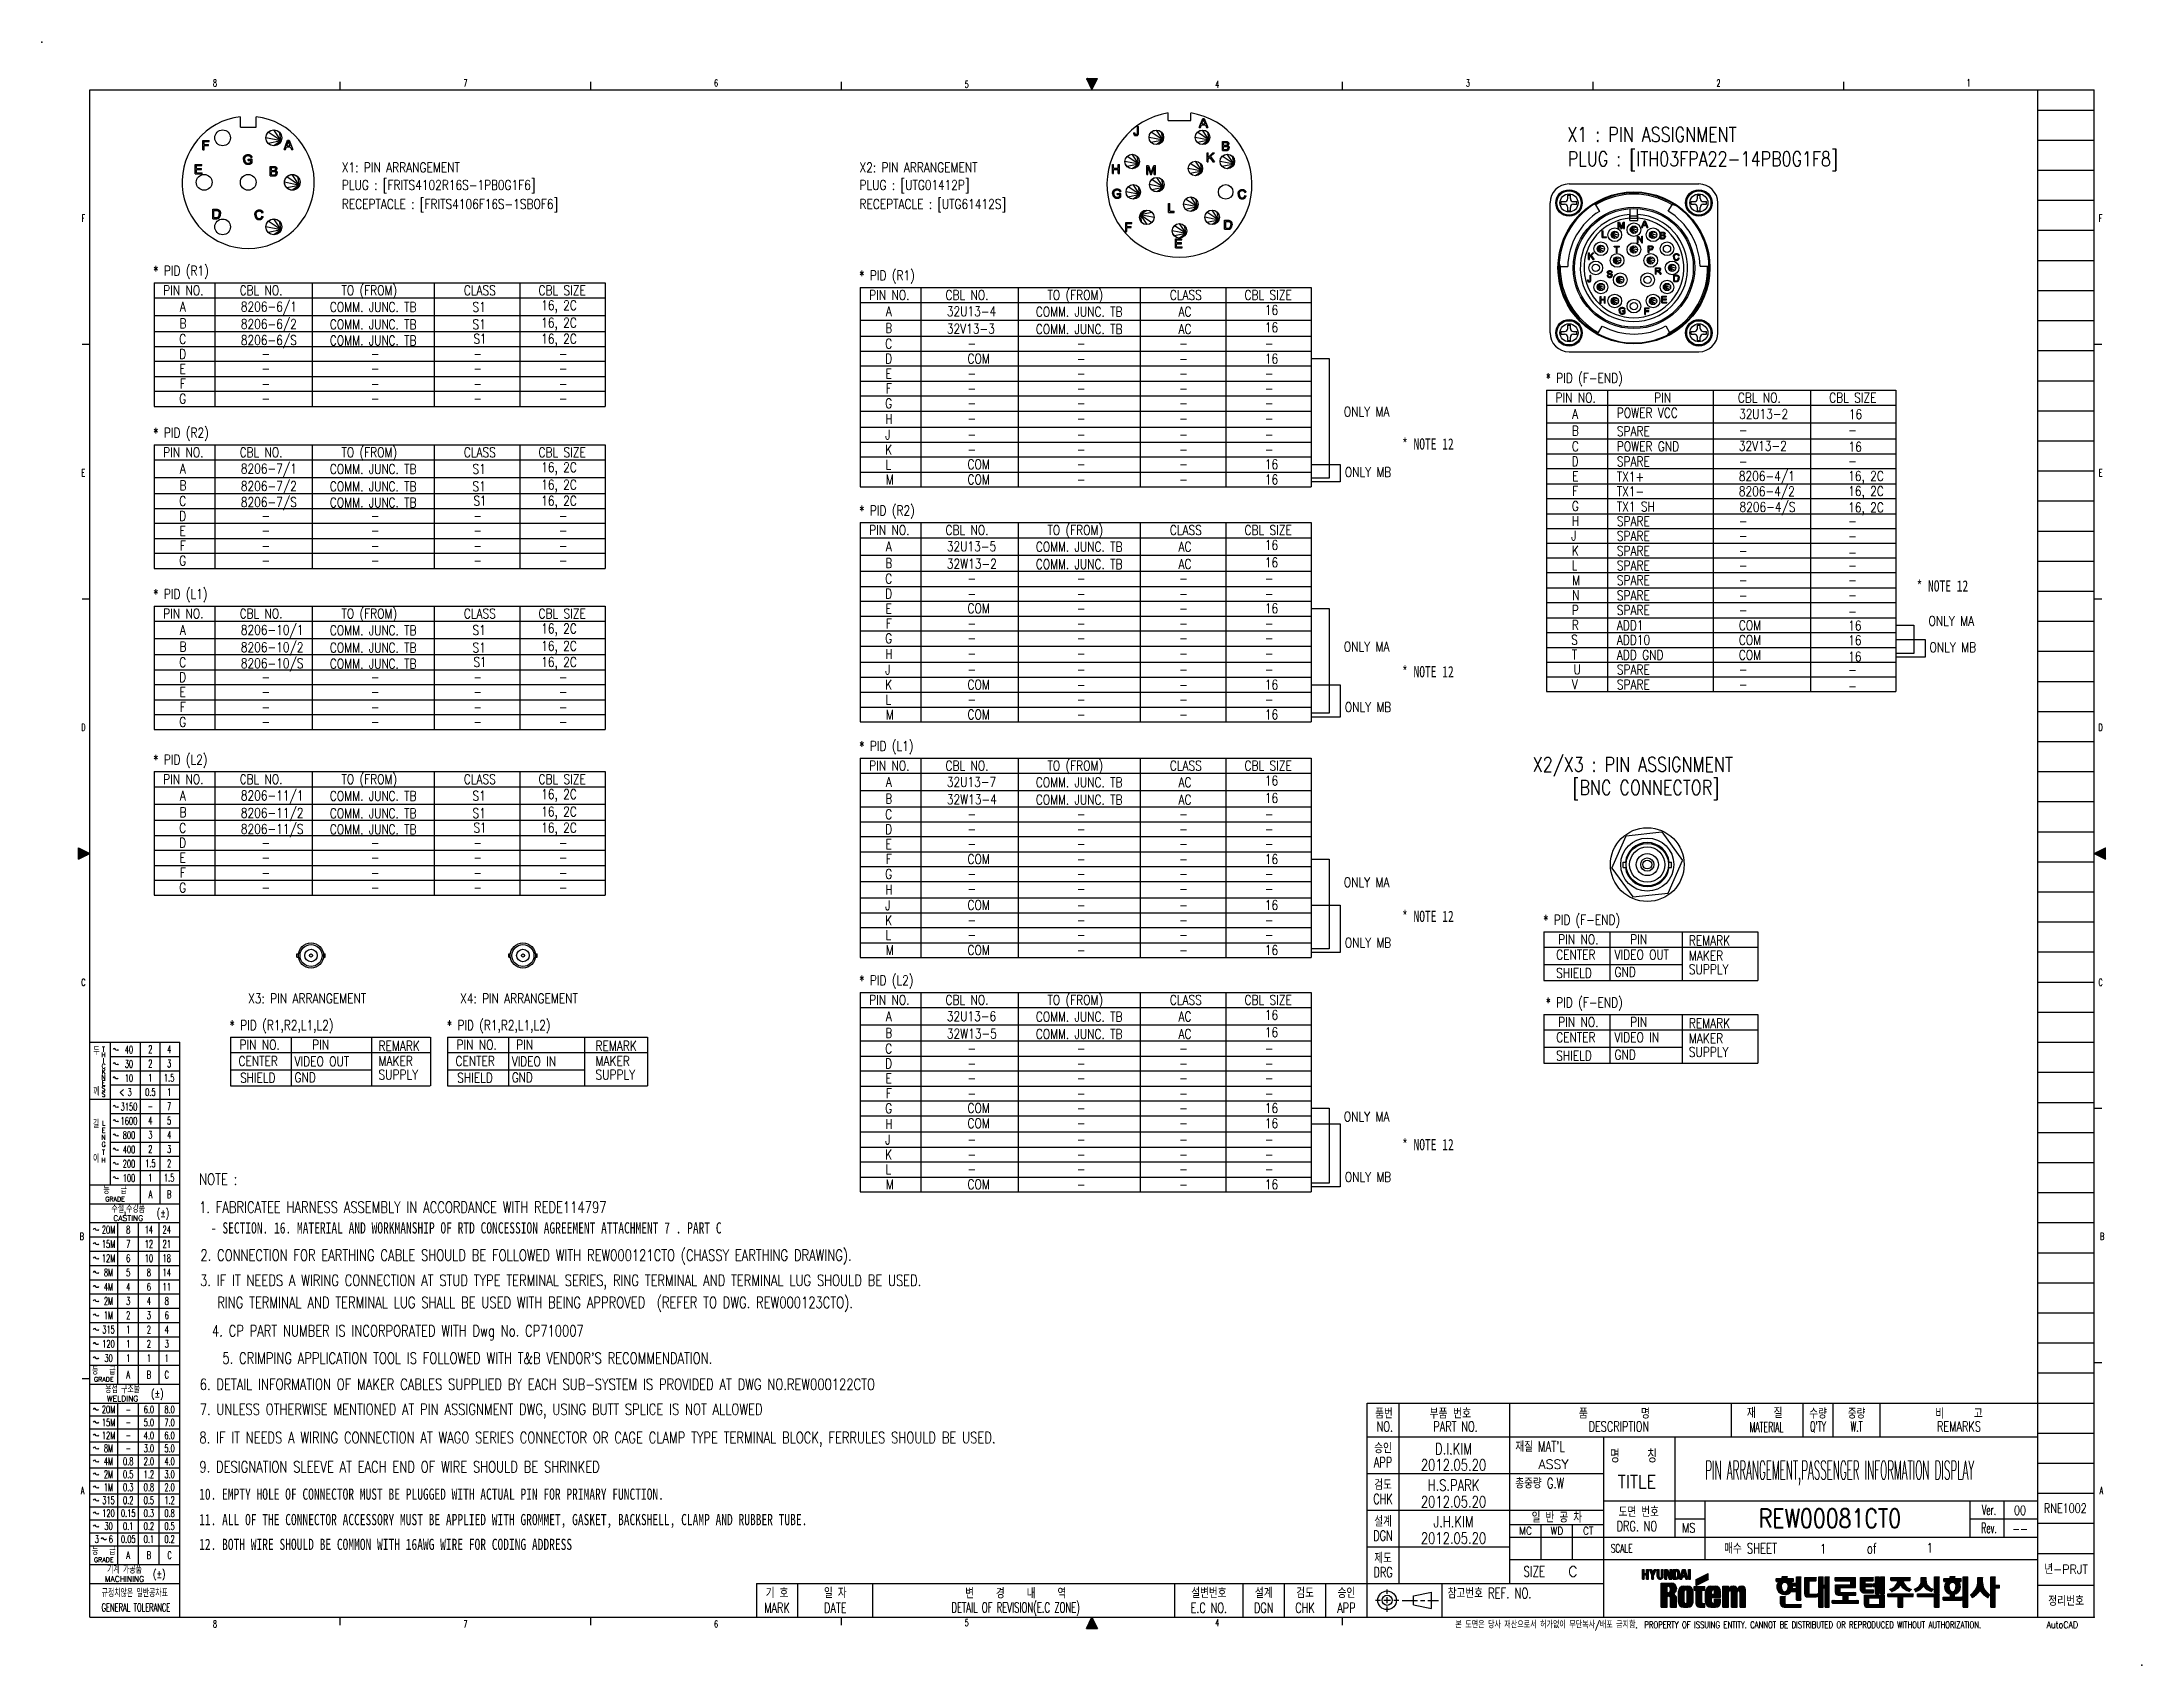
# Model space of a CAD drawing. Extents: x 260 to 819, y -886 to -454.
import ezdxf
from ezdxf.enums import TextEntityAlignment as Align

# ---------------------------------------------------------------- set-up
doc = ezdxf.new("R2010")
doc.units = 0
doc.header["$LTSCALE"] = 150
doc.header["$MEASUREMENT"] = 0
doc.linetypes.add('DASHED', pattern=[0.75, 0.5, -0.25])
doc.linetypes.add('PHANTOM', pattern=[3, 2.5, -0.1, 0.1, -0.1, 0.1, -0.1])
doc.layers.get('0').update_dxf_attribs({"color": 6, "linetype": 'CONTINUOUS'})
for name, color, linetype in [('1', 6, 'PHANTOM'), ('5', 4, 'CONTINUOUS'), ('현배선도', 7, 'CONTINUOUS')]:
    doc.layers.add(name, color=color, linetype=linetype)
doc.styles.add('ROMANS', font='txt', dxfattribs={"height": 0.2})
doc.styles.get("Standard").update_dxf_attribs({"font": 'romans.shx', "width": 0.8, "bigfont": 'whgtxt.shx'})

msp = doc.modelspace()

# ---------------------------------------------------------------- texts
at = {"color": 7, "width": 0.75}
for s, p in [('NOTE : ', (302.18, -756.37)), ('1. FABRICATEE HARNESS ASSEMBLY IN ACCORDANCE WITH REDE114797', (302.18, -763.81)), ('2. CONNECTION FOR EARTHING CABLE SHOULD BE FOLLOWED WITH REW000121CTO (CHASSY EARTHING DRAWING).', (302.49, -776.57)), ('3. IF IT NEEDS A WIRING CONNECTION AT STUD TYPE TERMINAL SERIES, RING TERMINAL AND TERMINAL LUG SHOULD BE USED.', (302.44, -783.26)), ('RING TERMINAL AND TERMINAL LUG SHALL BE USED WITH BEING APPROVED  (REFER TO DWG. REW000123CTO).', (306.99, -789.14)), ('6. DETAIL INFORMATION OF MAKER CABLES SUPPLIED BY EACH SUB-SYSTEM IS PROVIDED AT DWG NO.REW000122CTO', (302.35, -810.92)), ('7. UNLESS OTHERWISE MENTIONED AT PIN ASSIGNMENT DWG, USING BUTT SPLICE IS NOT ALLOWED ', (302.35, -817.57)), ('8. IF IT NEEDS A WIRING CONNECTION AT WAGO SERIES CONNECTOR OR CAGE CLAMP TYPE TERMINAL BLOCK, FERRULES SHOULD BE USED.', (302.23, -825.1)), ('9. DESIGNATION SLEEVE AT EACH END OF WIRE SHOULD BE SHRINKED', (302.23, -832.89))]:
    msp.add_text(s, height=3, dxfattribs=at).set_placement(p, align=Align.MIDDLE_LEFT)
at = {"color": 255, "linetype": 'Continuous', "width": 0.75}
for s, p in [('4. CP PART NUMBER IS INCORPORATED WITH Dwg No. CP710007', (355.05, -796.69)), ("5. CRIMPING APPLICATION TOOL IS FOLLOWED WITH T&B VENDOR'S RECOMMENDATION.", (373.54, -803.96))]:
    msp.add_text(s, height=3, dxfattribs=at).set_placement(p, align=Align.MIDDLE_CENTER)
at = {"color": 210, "linetype": 'Continuous', "width": 0.75}
for s, height, p in [('D.I.KIM', 3, (635.96, -828.07)), ('2012.05.20', 3, (635.96, -832.37)), ('H.S.PARK', 3, (635.96, -837.77)), ('2012.05.20', 3, (635.96, -842.17)), ('00', 2.5, (786.71, -844.47)), ('RNE1002', 2.5, (798.76, -843.89)), ('J.H.KIM', 3, (635.96, -847.47)), ('MS', 2.5, (698.55, -849.09)), ('2012.05.20', 3, (635.96, -851.87)), ('--', 2.5, (786.71, -849.37))]:
    msp.add_text(s, height=height, dxfattribs=at).set_placement(p, align=Align.MIDDLE_CENTER)
msp.add_text('ASSY', height=2.449).set_placement((662.58, -832.19), align=Align.MIDDLE_CENTER)
at = {"color": 90, "linetype": 'Continuous', "width": 0.4}
msp.add_text('PIN ARRANGEMENT,PASSENGER INFORMATION DISPLAY', height=5, dxfattribs=at).set_placement((738.73, -833.75), align=Align.MIDDLE_CENTER)
at = {"layer": '5', "color": 3, "width": 0.8}
msp.add_text('REW00081CT0', height=5, dxfattribs=at).set_placement((717.18, -846.56), align=Align.MIDDLE_LEFT)
at = {"layer": '5', "color": 4, "width": 0.8}
for p in [(733.45, -854.71), (761.82, -854.41)]:
    msp.add_text('1', height=2.5, dxfattribs=at).set_placement(p, align=Align.MIDDLE_LEFT)
at = {"layer": '현배선도', "color": 4, "width": 0.8}
for s, height, p in [('X1 : PIN ASSIGNMENT', 3.8749, (666.24, -480.32)), ('X1: PIN ARRANGEMENT', 2.5833, (340.16, -488.46)), ('X2: PIN ARRANGEMENT', 2.5833, (477.9, -488.46)), ('PLUG : [ITH03FPA22-14PB0G1F8]', 3.8749, (666.38, -486.82)), ('PLUG : [FRITS4102R16S-1PB0G1F6]', 2.5833, (340.16, -493.13)), ('PLUG : [UTG01412P]', 2.5833, (477.88, -493.13)), ('RECEPTACLE : [FRITS4106F16S-1SBOF6]', 2.5833, (340.16, -498.2)), ('RECEPTACLE : [UTG61412S]', 2.5833, (477.88, -498.2)), ('* PID (R1)', 2.583, (289.95, -515.95)), ('* PID (R1)', 2.583, (477.8, -517.19)), ('* PID (F-END)', 2.5833, (660.48, -544.5)), ('* PID (R2)', 2.583, (289.95, -559.05)), ('* PID (R2)', 2.583, (477.8, -579.73)), ('* PID (L1)', 2.583, (289.95, -601.94)), ('* PID (L1)', 2.583, (477.8, -642.4)), ('* PID (L2)', 2.583, (289.95, -646.01)), ('X2/X3 : PIN ASSIGNMENT', 3.8749, (657.04, -647.93)), ('[BNC CONNECTOR]', 3.8749, (667.62, -654.09)), ('* PID (F-END)', 2.5833, (659.78, -688.64)), ('* PID (L2)', 2.583, (477.8, -704.73)), ('X3: PIN ARRANGEMENT', 2.5833, (315.23, -709.55)), ('X4: PIN ARRANGEMENT', 2.5833, (371.6, -709.55)), ('* PID (F-END)', 2.5833, (660.48, -710.63)), ('* PID (R1,R2,L1,L2)', 2.5833, (310.28, -716.66)), ('* PID (R1,R2,L1,L2)', 2.5833, (368.05, -716.66))]:
    msp.add_text(s, height=height, dxfattribs=at).set_placement(p)
at = {"layer": '현배선도', "color": 0, "width": 0.8}
for s, height, p in [('PIN NO.', 2.583, (292.6, -521.15)), ('CBL NO.', 2.583, (312.96, -521.15)), ('TO (FROM)', 2.583, (340.08, -521.15)), ('CLASS', 2.583, (372.59, -521.15)), ('CBL SIZE', 2.583, (392.49, -521.15)), ('TO (FROM)', 2.583, (527.93, -522.4)), ('A', 2.58, (297.02, -525.5)), ('8206-6/1', 2.583, (313.26, -525.49)), ('COMM. JUNC. TB', 2.5833, (336.93, -525.6)), ('S1', 2.583, (374.93, -525.57)), ('16, 2C', 2.583, (393.21, -525.13)), ('PIN NO.', 2.583, (480.45, -522.4)), ('A', 2.58, (484.87, -526.74)), ('CBL NO.', 2.583, (500.81, -522.4)), ('32U13-4', 2.583, (501.12, -526.74)), ('COMM. JUNC. TB', 2.5833, (524.78, -526.85)), ('CLASS', 2.583, (560.45, -522.4)), ('AC', 2.583, (562.79, -526.81)), ('CBL SIZE', 2.583, (580.35, -522.4)), ('16', 2.583, (585.72, -526.38)), ('B', 2.58, (296.92, -529.95)), ('8206-6/2', 2.583, (313.26, -530.12)), ('COMM. JUNC. TB', 2.5833, (336.93, -530.23)), ('S1', 2.583, (374.93, -530.2)), ('16, 2C', 2.583, (393.21, -529.76)), ('B', 2.58, (484.77, -531.19)), ('32V13-3', 2.583, (501.12, -531.37)), ('COMM. JUNC. TB', 2.5833, (524.78, -531.48)), ('AC', 2.583, (562.79, -531.44)), ('16', 2.583, (585.72, -531.01)), ('C', 2.58, (296.89, -534.1)), ('D', 2.58, (296.86, -538.08)), ('8206-6/S', 2.583, (313.26, -534.4)), ('COMM. JUNC. TB', 2.5833, (336.93, -534.5)), ('S1', 2.583, (375.14, -534.04)), ('16, 2C', 2.583, (393.21, -534.04)), ('C', 2.58, (484.74, -535.35)), ('-', 2.58, (506.6, -535.28)), ('-', 2.58, (535.73, -535.28)), ('-', 2.58, (562.99, -535.28)), ('-', 2.58, (585.72, -535.28)), ('E', 2.58, (296.98, -542.05)), ('-', 2.58, (318.75, -538.08)), ('-', 2.58, (318.75, -541.98)), ('-', 2.58, (347.88, -538.08)), ('-', 2.58, (347.88, -541.98)), ('-', 2.58, (375.14, -538.08)), ('-', 2.58, (375.14, -541.98)), ('-', 2.58, (397.87, -538.08)), ('-', 2.58, (397.87, -541.98)), ('D', 2.58, (484.71, -539.33)), ('E', 2.58, (484.83, -543.3)), ('COM', 2.583, (506.6, -539.33)), ('-', 2.58, (535.73, -539.33)), ('-', 2.58, (562.99, -539.33)), ('16', 2.583, (585.72, -539.33)), ('G', 2.58, (296.9, -549.99)), ('F', 2.58, (297.02, -546.02)), ('-', 2.58, (318.75, -546.02)), ('-', 2.58, (347.88, -546.02)), ('-', 2.58, (375.14, -546.02)), ('-', 2.58, (397.87, -546.02)), ('F', 2.58, (484.88, -547.27)), ('-', 2.58, (506.6, -543.23)), ('-', 2.58, (506.6, -547.27)), ('-', 2.58, (535.73, -543.23)), ('-', 2.58, (535.73, -547.27)), ('-', 2.58, (562.99, -543.23)), ('-', 2.58, (562.99, -547.27)), ('-', 2.58, (585.72, -543.23)), ('-', 2.58, (585.72, -547.27)), ('PIN NO.', 2.583, (663.13, -549.71)), ('PIN', 2.583, (689.36, -549.71)), ('CBL NO.', 2.583, (711.62, -549.71)), ('CBL SIZE', 2.583, (735.95, -549.71)), ('-', 2.58, (318.75, -549.93)), ('-', 2.58, (347.88, -549.93)), ('-', 2.58, (375.14, -549.93)), ('-', 2.58, (397.87, -549.93)), ('G', 2.58, (484.76, -551.24)), ('H', 2.58, (484.77, -555.4)), ('-', 2.58, (506.6, -551.18)), ('-', 2.58, (535.73, -551.18)), ('-', 2.58, (562.99, -551.18)), ('-', 2.58, (585.72, -551.18)), ('ONLY MA', 2.583, (606.76, -553.43)), ('A', 2.58, (667.56, -554.05)), ('POWER VCC', 2.583, (679.43, -553.75)), ('32U13-2', 2.583, (711.93, -554.05)), ('16', 2.583, (741.12, -554.12)), ('J', 2.58, (484.74, -559.55)), ('-', 2.58, (506.6, -555.22)), ('-', 2.58, (506.6, -559.49)), ('-', 2.58, (535.73, -555.22)), ('-', 2.58, (535.73, -559.49)), ('-', 2.58, (562.99, -555.22)), ('-', 2.58, (562.99, -559.49)), ('-', 2.58, (585.72, -555.22)), ('-', 2.58, (585.72, -559.49)), ('B', 2.58, (667.46, -558.51)), ('SPARE', 2.583, (679.43, -558.64)), ('-', 2.58, (711.86, -558.39)), ('-', 2.58, (741, -558.32)), ('PIN NO.', 2.583, (292.6, -564.26)), ('CBL NO.', 2.583, (312.96, -564.26)), ('TO (FROM)', 2.583, (340.08, -564.26)), ('CLASS', 2.583, (372.59, -564.26)), ('CBL SIZE', 2.583, (392.49, -564.26)), ('K', 2.58, (484.71, -563.53)), ('-', 2.58, (506.6, -563.53)), ('-', 2.58, (535.73, -563.53)), ('-', 2.58, (562.99, -563.53)), ('-', 2.58, (585.72, -563.53)), ('C', 2.58, (667.42, -562.66)), ('D', 2.58, (667.4, -566.64)), ('SPARE', 2.583, (679.43, -566.7)), ('POWER GND', 2.583, (679.43, -562.68)), ('32V13-2', 2.583, (711.9, -562.55)), ('16', 2.583, (741.09, -562.77)), ('A', 2.58, (297.02, -568.6)), ('8206-7/1', 2.583, (313.26, -568.59)), ('COMM. JUNC. TB', 2.5833, (336.93, -568.7)), ('S1', 2.583, (374.93, -568.67)), ('16, 2C', 2.583, (393.21, -568.23)), ('L', 2.58, (484.83, -567.51)), ('M', 2.58, (484.88, -571.48)), ('COM', 2.583, (506.6, -567.44)), ('COM', 2.583, (506.6, -571.48)), ('-', 2.58, (535.73, -567.44)), ('-', 2.58, (562.99, -567.44)), ('16', 2.583, (585.72, -567.44)), ('16', 2.583, (585.72, -571.48)), ('ONLY MB', 2.583, (607.01, -569.51)), ('E', 2.58, (667.52, -570.61)), ('TX1+', 2.583, (679.43, -570.74)), ('8206-4/1', 2.583, (711.87, -570.58)), ('-', 2.58, (711.86, -566.7)), ('-', 2.58, (741, -566.64)), ('16, 2C', 2.583, (740.95, -570.54)), ('C', 2.58, (296.89, -577.2)), ('B', 2.58, (296.92, -573.05)), ('8206-7/2', 2.583, (313.26, -573.23)), ('8206-7/S', 2.583, (313.26, -577.5)), ('COMM. JUNC. TB', 2.5833, (336.93, -573.33)), ('COMM. JUNC. TB', 2.5833, (336.93, -577.61)), ('S1', 2.583, (374.93, -573.3)), ('S1', 2.583, (375.14, -577.14)), ('16, 2C', 2.583, (393.21, -572.86)), ('16, 2C', 2.583, (393.21, -577.14)), ('-', 2.58, (535.73, -571.48)), ('-', 2.58, (562.99, -571.48)), ('F', 2.58, (667.56, -574.58)), ('TX1-', 2.583, (679.43, -574.65)), ('8206-4/2', 2.583, (711.91, -574.62)), ('16, 2C', 2.583, (740.97, -574.58)), ('D', 2.58, (296.86, -581.18)), ('-', 2.58, (318.75, -581.18)), ('-', 2.58, (347.88, -581.18)), ('-', 2.58, (375.14, -581.18)), ('-', 2.58, (397.87, -581.18)), ('G', 2.58, (667.44, -578.55)), ('H', 2.58, (667.43, -582.53)), ('TX1 SH', 2.583, (679.43, -578.69)), ('SPARE', 2.583, (679.43, -582.59)), ('8206-4/S', 2.583, (712.08, -578.79)), ('16, 2C', 2.583, (741.01, -578.92)), ('E', 2.58, (296.98, -585.15)), ('F', 2.58, (297.02, -589.12)), ('-', 2.58, (318.75, -585.08)), ('-', 2.58, (347.88, -585.08)), ('-', 2.58, (375.14, -585.08)), ('-', 2.58, (397.87, -585.08)), ('PIN NO.', 2.583, (480.45, -584.94)), ('A', 2.58, (484.87, -589.28)), ('CBL NO.', 2.583, (500.81, -584.94)), ('32U13-5', 2.583, (501.12, -589.28)), ('TO (FROM)', 2.583, (527.93, -584.94)), ('CLASS', 2.583, (560.45, -584.94)), ('CBL SIZE', 2.583, (580.35, -584.94)), ('16', 2.583, (585.72, -588.91)), ('J', 2.58, (667.24, -586.43)), ('SPARE', 2.583, (679.43, -586.5)), ('-', 2.58, (711.86, -582.6)), ('-', 2.58, (711.86, -586.5)), ('-', 2.58, (740.95, -582.53)), ('-', 2.58, (740.97, -586.57)), ('G', 2.58, (296.9, -593.09)), ('-', 2.58, (318.75, -589.12)), ('-', 2.58, (318.75, -593.03)), ('-', 2.58, (347.88, -589.12)), ('-', 2.58, (347.88, -593.03)), ('-', 2.58, (375.14, -589.12)), ('-', 2.58, (375.14, -593.03)), ('-', 2.58, (397.87, -589.12)), ('-', 2.58, (397.87, -593.03)), ('B', 2.58, (484.77, -593.73)), ('32W13-2', 2.583, (501.12, -593.91)), ('COMM. JUNC. TB', 2.5833, (524.78, -589.38)), ('COMM. JUNC. TB', 2.5833, (524.78, -594.01)), ('AC', 2.583, (562.79, -589.35)), ('AC', 2.583, (562.79, -593.98)), ('16', 2.583, (585.72, -593.55)), ('L', 2.58, (667.4, -594.32)), ('K', 2.58, (667.42, -590.41)), ('SPARE', 2.583, (679.43, -590.48)), ('SPARE', 2.583, (679.43, -594.38)), ('-', 2.58, (711.86, -590.48)), ('-', 2.58, (741.01, -590.91)), ('C', 2.58, (484.74, -597.88)), ('-', 2.58, (506.6, -597.82)), ('-', 2.58, (535.73, -597.82)), ('-', 2.58, (562.99, -597.82)), ('-', 2.58, (585.72, -597.82)), ('M', 2.58, (667.52, -598.29)), ('SPARE', 2.583, (679.43, -598.28)), ('-', 2.58, (711.86, -594.39)), ('-', 2.58, (711.86, -598.29)), ('-', 2.58, (740.95, -598.22)), ('-', 2.58, (741, -594.32)), ('D', 2.58, (484.71, -601.86)), ('E', 2.58, (484.83, -605.83)), ('COM', 2.583, (506.6, -605.76)), ('-', 2.58, (506.6, -601.86)), ('-', 2.58, (535.73, -601.86)), ('-', 2.58, (562.99, -601.86)), ('-', 2.58, (585.72, -601.86)), ('16', 2.583, (585.72, -605.76)), ('N', 2.58, (667.56, -602.26)), ('SPARE', 2.583, (679.43, -602.33)), ('-', 2.58, (711.86, -602.33)), ('-', 2.58, (740.97, -602.26)), ('PIN NO.', 2.583, (292.6, -607.15)), ('A', 2.58, (297.02, -611.49)), ('CBL NO.', 2.583, (312.96, -607.15)), ('8206-10/1', 2.583, (313.26, -611.49)), ('COMM. JUNC. TB', 2.5833, (336.93, -611.6)), ('TO (FROM)', 2.583, (340.08, -607.15)), ('CLASS', 2.583, (372.59, -607.15)), ('S1', 2.583, (374.93, -611.56)), ('CBL SIZE', 2.583, (392.49, -607.15)), ('16, 2C', 2.583, (393.21, -611.13)), ('F', 2.58, (484.88, -609.81)), ('-', 2.58, (506.6, -609.81)), ('-', 2.58, (535.73, -605.76)), ('-', 2.58, (535.73, -609.81)), ('-', 2.58, (562.99, -605.76)), ('-', 2.58, (562.99, -609.81)), ('-', 2.58, (585.72, -609.81)), ('P', 2.58, (667.44, -606.23)), ('R', 2.58, (667.43, -610.21)), ('ADD1', 2.583, (679.43, -610.27)), ('SPARE', 2.583, (679.43, -606.23)), ('COM', 2.583, (711.86, -610.28)), ('-', 2.58, (711.86, -606.24)), ('-', 2.58, (741.01, -606.6)), ('16', 2.583, (740.97, -610.35)), ('ONLY MA', 2.583, (762.36, -609.11)), ('B', 2.58, (296.92, -615.94)), ('8206-10/2', 2.583, (313.26, -616.12)), ('COMM. JUNC. TB', 2.5833, (336.93, -616.23)), ('S1', 2.583, (374.93, -616.19)), ('16, 2C', 2.583, (393.21, -615.76)), ('G', 2.58, (484.76, -613.77)), ('-', 2.58, (506.6, -613.71)), ('-', 2.58, (535.73, -613.71)), ('-', 2.58, (562.99, -613.71)), ('-', 2.58, (585.72, -613.71)), ('ONLY MA', 2.583, (606.76, -615.96)), ('S', 2.58, (667.24, -614.11)), ('ADD10', 2.583, (679.43, -614.18)), ('COM', 2.583, (711.86, -614.18)), ('16', 2.583, (740.97, -614.25)), ('ONLY MB', 2.583, (762.61, -616.13)), ('C', 2.58, (296.89, -620.1)), ('8206-10/S', 2.583, (313.26, -620.39)), ('COMM. JUNC. TB', 2.5833, (336.93, -620.5)), ('S1', 2.583, (375.14, -620.03)), ('16, 2C', 2.583, (393.21, -620.03)), ('J', 2.58, (484.74, -622.09)), ('H', 2.58, (484.77, -617.94)), ('-', 2.58, (506.6, -617.75)), ('-', 2.58, (535.73, -617.75)), ('-', 2.58, (562.99, -617.75)), ('-', 2.58, (585.72, -617.75)), ('T', 2.58, (667.42, -618.09)), ('U', 2.58, (667.91, -622)), ('ADD GND', 2.583, (679.43, -618.16)), ('SPARE', 2.583, (679.43, -622.06)), ('COM', 2.583, (711.86, -618.16)), ('16', 2.583, (741.01, -618.59)), ('D', 2.58, (296.86, -624.08)), ('E', 2.58, (296.98, -628.05)), ('-', 2.58, (318.75, -624.08)), ('-', 2.58, (347.88, -624.08)), ('-', 2.58, (375.14, -624.08)), ('-', 2.58, (397.87, -624.08)), ('K', 2.58, (484.71, -626.07)), ('COM', 2.583, (506.6, -626.07)), ('-', 2.58, (506.6, -622.02)), ('-', 2.58, (535.73, -622.02)), ('-', 2.58, (535.73, -626.07)), ('-', 2.58, (562.99, -622.02)), ('-', 2.58, (562.99, -626.07)), ('-', 2.58, (585.72, -622.02)), ('16', 2.583, (585.72, -626.07)), ('V', 2.58, (667.42, -625.98)), ('SPARE', 2.583, (679.43, -626.04)), ('-', 2.58, (711.86, -622.07)), ('-', 2.58, (711.86, -626.04)), ('-', 2.58, (740.97, -622.13)), ('-', 2.58, (741.01, -626.47)), ('F', 2.58, (297.02, -632.02)), ('-', 2.58, (318.75, -627.98)), ('-', 2.58, (318.75, -632.02)), ('-', 2.58, (347.88, -627.98)), ('-', 2.58, (347.88, -632.02)), ('-', 2.58, (375.14, -627.98)), ('-', 2.58, (375.14, -632.02)), ('-', 2.58, (397.87, -627.98)), ('-', 2.58, (397.87, -632.02)), ('L', 2.58, (484.83, -630.04)), ('M', 2.58, (484.88, -634.01)), ('COM', 2.583, (506.6, -634.01)), ('-', 2.58, (506.6, -629.97)), ('-', 2.58, (535.73, -629.97)), ('-', 2.58, (562.99, -629.97)), ('-', 2.58, (585.72, -629.97)), ('16', 2.583, (585.72, -634.01)), ('ONLY MB', 2.583, (607.01, -632.05)), ('G', 2.58, (296.9, -635.99)), ('-', 2.58, (318.75, -635.93)), ('-', 2.58, (347.88, -635.93)), ('-', 2.58, (375.14, -635.93)), ('-', 2.58, (397.87, -635.93)), ('-', 2.58, (535.73, -634.01)), ('-', 2.58, (562.99, -634.01)), ('TO (FROM)', 2.583, (340.08, -651.22)), ('PIN NO.', 2.583, (480.45, -647.61)), ('CBL NO.', 2.583, (500.81, -647.61)), ('TO (FROM)', 2.583, (527.93, -647.61)), ('CLASS', 2.583, (560.45, -647.61)), ('CBL SIZE', 2.583, (580.35, -647.61)), ('PIN NO.', 2.583, (292.6, -651.22)), ('A', 2.58, (297.02, -655.56)), ('CBL NO.', 2.583, (312.96, -651.22)), ('8206-11/1', 2.583, (313.26, -655.56)), ('COMM. JUNC. TB', 2.5833, (336.93, -655.67)), ('CLASS', 2.583, (372.59, -651.22)), ('S1', 2.583, (374.93, -655.63)), ('CBL SIZE', 2.583, (392.49, -651.22)), ('16, 2C', 2.583, (393.21, -655.2)), ('A', 2.58, (484.87, -651.95)), ('32U13-7', 2.583, (501.12, -651.95)), ('COMM. JUNC. TB', 2.5833, (524.78, -652.05)), ('AC', 2.583, (562.79, -652.02)), ('16', 2.583, (585.72, -651.59)), ('16', 2.583, (585.72, -656.22)), ('B', 2.58, (296.92, -660.01)), ('8206-11/2', 2.583, (313.26, -660.19)), ('COMM. JUNC. TB', 2.5833, (336.93, -660.3)), ('S1', 2.583, (374.93, -660.26)), ('16, 2C', 2.583, (393.21, -659.83)), ('C', 2.58, (484.74, -660.55)), ('B', 2.58, (484.77, -656.4)), ('32W13-4', 2.583, (501.12, -656.58)), ('-', 2.58, (506.6, -660.49)), ('COMM. JUNC. TB', 2.5833, (524.78, -656.68)), ('-', 2.58, (535.73, -660.49)), ('AC', 2.583, (562.79, -656.65)), ('-', 2.58, (562.99, -660.49)), ('-', 2.58, (585.72, -660.49)), ('C', 2.58, (296.89, -664.17)), ('8206-11/S', 2.583, (313.26, -664.46)), ('COMM. JUNC. TB', 2.5833, (336.93, -664.57)), ('S1', 2.583, (375.14, -664.1)), ('16, 2C', 2.583, (393.21, -664.1)), ('D', 2.58, (484.71, -664.53)), ('-', 2.58, (506.6, -664.53)), ('-', 2.58, (535.73, -664.53)), ('-', 2.58, (562.99, -664.53)), ('-', 2.58, (585.72, -664.53)), ('D', 2.58, (296.86, -668.14)), ('E', 2.58, (296.98, -672.12)), ('-', 2.58, (318.75, -668.14)), ('-', 2.58, (347.88, -668.14)), ('-', 2.58, (375.14, -668.14)), ('-', 2.58, (397.87, -668.14)), ('E', 2.58, (484.83, -668.5)), ('F', 2.58, (484.88, -672.48)), ('COM', 2.583, (506.6, -672.48)), ('-', 2.58, (506.6, -668.43)), ('-', 2.58, (535.73, -668.43)), ('-', 2.58, (562.99, -668.43)), ('-', 2.58, (585.72, -668.43)), ('16', 2.583, (585.72, -672.48)), ('F', 2.58, (297.02, -676.09)), ('-', 2.58, (318.75, -672.05)), ('-', 2.58, (318.75, -676.09)), ('-', 2.58, (347.88, -672.05)), ('-', 2.58, (347.88, -676.09)), ('-', 2.58, (375.14, -672.05)), ('-', 2.58, (375.14, -676.09)), ('-', 2.58, (397.87, -672.05)), ('-', 2.58, (397.87, -676.09)), ('G', 2.58, (484.76, -676.44)), ('-', 2.58, (506.6, -676.38)), ('-', 2.58, (535.73, -672.48)), ('-', 2.58, (535.73, -676.38)), ('-', 2.58, (562.99, -672.48)), ('-', 2.58, (562.99, -676.38)), ('-', 2.58, (585.72, -676.38)), ('ONLY MA', 2.583, (606.76, -678.63)), ('G', 2.58, (296.9, -680.06)), ('-', 2.58, (318.75, -680)), ('-', 2.58, (347.88, -680)), ('-', 2.58, (375.14, -680)), ('-', 2.58, (397.87, -680)), ('H', 2.58, (484.77, -680.61)), ('-', 2.58, (506.6, -680.42)), ('-', 2.58, (535.73, -680.42)), ('-', 2.58, (562.99, -680.42)), ('-', 2.58, (585.72, -680.42)), ('J', 2.58, (484.74, -684.76)), ('K', 2.58, (484.71, -688.74)), ('COM', 2.583, (506.6, -684.7)), ('-', 2.58, (535.73, -684.7)), ('-', 2.58, (562.99, -684.7)), ('16', 2.583, (585.72, -684.7)), ('L', 2.58, (484.83, -692.71)), ('-', 2.58, (506.6, -688.74)), ('-', 2.58, (506.6, -692.64)), ('-', 2.58, (535.73, -688.74)), ('-', 2.58, (535.73, -692.64)), ('-', 2.58, (562.99, -688.74)), ('-', 2.58, (562.99, -692.64)), ('-', 2.58, (585.72, -688.74)), ('-', 2.58, (585.72, -692.64)), ('ONLY MB', 2.583, (607.01, -694.72)), ('PIN NO.', 2.583, (663.79, -693.85)), ('PIN', 2.583, (682.94, -693.85)), ('REMARK', 2.583, (698.59, -694.14)), ('M', 2.58, (484.88, -696.68)), ('COM', 2.583, (506.6, -696.68)), ('-', 2.58, (535.73, -696.68)), ('-', 2.58, (562.99, -696.68)), ('16', 2.583, (585.72, -696.68)), ('CENTER', 2.583, (663.27, -697.89)), ('VIDEO OUT', 2.583, (678.77, -697.89)), ('MAKER', 2.583, (698.59, -698.18)), ('SHIELD', 2.583, (663.27, -702.78)), ('GND', 2.583, (678.77, -702.52)), ('SUPPLY', 2.583, (698.59, -701.8)), ('PIN NO.', 2.583, (480.45, -709.94)), ('CBL NO.', 2.583, (500.81, -709.94)), ('TO (FROM)', 2.583, (527.93, -709.94)), ('CLASS', 2.583, (560.45, -709.94)), ('CBL SIZE', 2.583, (580.35, -709.94)), ('A', 2.58, (484.87, -714.28)), ('32U13-6', 2.583, (501.12, -714.28)), ('COMM. JUNC. TB', 2.5833, (524.78, -714.39)), ('AC', 2.583, (562.79, -714.35)), ('16', 2.583, (585.72, -713.92)), ('PIN NO.', 2.583, (663.79, -715.84)), ('PIN', 2.583, (682.94, -715.84)), ('REMARK', 2.583, (698.59, -716.14)), ('PIN NO.', 2.583, (312.93, -721.87)), ('PIN', 2.583, (332.29, -721.87)), ('REMARK', 2.583, (349.89, -722.16)), ('PIN NO.', 2.583, (370.7, -721.87)), ('PIN', 2.583, (386.57, -721.87)), ('REMARK', 2.583, (407.66, -722.16)), ('C', 2.58, (484.74, -722.89)), ('B', 2.58, (484.77, -718.73)), ('32W13-5', 2.583, (501.12, -718.91)), ('COMM. JUNC. TB', 2.5833, (524.78, -719.02)), ('AC', 2.583, (562.79, -718.98)), ('16', 2.583, (585.72, -718.55)), ('CENTER', 2.583, (663.27, -719.89)), ('VIDEO IN', 2.583, (678.77, -719.89)), ('MAKER', 2.583, (698.59, -720.18)), ('CENTER', 2.583, (312.64, -726.21)), ('VIDEO OUT', 2.583, (327.57, -726.3)), ('MAKER', 2.583, (349.89, -726.2)), ('CENTER', 2.583, (370.41, -726.21)), ('VIDEO IN', 2.583, (385.34, -726.3)), ('MAKER', 2.583, (407.66, -726.2)), ('D', 2.58, (484.71, -726.86)), ('-', 2.58, (506.6, -722.82)), ('-', 2.58, (506.6, -726.86)), ('-', 2.58, (535.73, -722.82)), ('-', 2.58, (535.73, -726.86)), ('-', 2.58, (562.99, -722.82)), ('-', 2.58, (562.99, -726.86)), ('-', 2.58, (585.72, -722.82)), ('-', 2.58, (585.72, -726.86)), ('SHIELD', 2.583, (663.27, -724.77)), ('GND', 2.583, (678.77, -724.52)), ('SUPPLY', 2.583, (698.59, -723.8)), ('SHIELD', 2.583, (313.05, -730.66)), ('GND', 2.583, (327.57, -730.57)), ('SUPPLY', 2.583, (349.89, -729.82)), ('SHIELD', 2.583, (370.82, -730.66)), ('GND', 2.583, (385.34, -730.57)), ('SUPPLY', 2.583, (407.66, -729.82)), ('E', 2.58, (484.83, -730.84)), ('-', 2.58, (506.6, -730.77)), ('-', 2.58, (535.73, -730.77)), ('-', 2.58, (562.99, -730.77)), ('-', 2.58, (585.72, -730.77)), ('G', 2.58, (484.76, -738.78)), ('F', 2.58, (484.88, -734.81)), ('COM', 2.583, (506.6, -738.72)), ('-', 2.58, (506.6, -734.81)), ('-', 2.58, (535.73, -734.81)), ('-', 2.58, (535.73, -738.72)), ('-', 2.58, (562.99, -734.81)), ('-', 2.58, (562.99, -738.72)), ('-', 2.58, (585.72, -734.81)), ('16', 2.583, (585.72, -738.72)), ('H', 2.58, (484.77, -742.94)), ('COM', 2.583, (506.6, -742.76)), ('-', 2.58, (535.73, -742.76)), ('-', 2.58, (562.99, -742.76)), ('16', 2.583, (585.72, -742.76)), ('ONLY MA', 2.583, (606.76, -740.97)), ('J', 2.58, (484.74, -747.09)), ('K', 2.58, (484.71, -751.07)), ('-', 2.58, (506.6, -747.03)), ('-', 2.58, (535.73, -747.03)), ('-', 2.58, (562.99, -747.03)), ('-', 2.58, (585.72, -747.03)), ('L', 2.58, (484.83, -755.05)), ('-', 2.58, (506.6, -751.07)), ('-', 2.58, (506.6, -754.98)), ('-', 2.58, (535.73, -751.07)), ('-', 2.58, (535.73, -754.98)), ('-', 2.58, (562.99, -751.07)), ('-', 2.58, (562.99, -754.98)), ('-', 2.58, (585.72, -751.07)), ('-', 2.58, (585.72, -754.98)), ('M', 2.58, (484.88, -759.02)), ('COM', 2.583, (506.6, -759.02)), ('-', 2.58, (535.73, -759.02)), ('-', 2.58, (562.99, -759.02)), ('16', 2.583, (585.72, -759.02)), ('ONLY MB', 2.583, (607.01, -757.05))]:
    msp.add_text(s, height=height, dxfattribs=at).set_placement(p)
at = {"layer": '현배선도', "color": 0, "linetype": 'DASHED', "ltscale": 0.05, "style": 'ROMANS', "width": 0.75}
for s, height, p in [('* NOTE 12', 2.993, (622.27, -560.74)), ('* NOTE 12', 2.993, (759.17, -598.52)), ('* NOTE 12', 2.993, (622.27, -621.33)), ('* NOTE 12', 2.993, (622.27, -686.42)), ('* NOTE 12', 2.993, (622.27, -747.15)), ('   - SECTION. 16. MATERIAL AND WORKMANSHIP OF RTD CONCESSION AGREEMENT ATTACHMENT 7 . PART C ', 2.9925, (300.73, -769.31)), ('10. EMPTY HOLE OF CONNECTOR MUST BE PLUGGED WITH ACTUAL PIN FOR PRIMARY FUNCTION.', 2.9925, (302.18, -840.14)), ('11. ALL OF THE CONNECTOR ACCESSORY MUST BE APPLIED WITH GROMMET, GASKET, BACKSHELL, CLAMP AND RUBBER TUBE.', 2.9925, (302.18, -846.91)), ('12. BOTH WIRE SHOULD BE COMMON WITH 16AWG WIRE FOR CODING ADDRESS', 2.9925, (302.18, -853.5))]:
    msp.add_text(s, height=height, dxfattribs=at).set_placement(p, align=Align.MIDDLE_LEFT)

# ---------------------------------------------------------------- blocks, each defined once
blk = doc.blocks.new('*H0')
at = {"color": 2, "linetype": 'Continuous'}
for p, q in [((0.33, 203.03), (0.11, 203.25)), ((0.9, 202.75), (0.3, 203.35)), ((1.47, 202.46), (0.49, 203.44)), ((2.04, 202.18), (0.67, 203.54)), ((2.61, 201.89), (0.86, 203.63)), ((3.02, 201.76), (1.05, 203.73)), ((3.02, 202.04), (1.24, 203.82)), ((3.02, 202.32), (1.43, 203.92)), ((3.02, 202.61), (1.61, 204.01)), ((3.02, 202.89), (1.8, 204.11)), ((3.02, 203.17), (1.99, 204.2)), ((3.02, 203.46), (2.18, 204.3)), ((3.02, 203.74), (2.37, 204.39)), ((3.02, 204.02), (2.55, 204.49)), ((3.02, 204.3), (2.74, 204.58)), ((3.02, 204.59), (2.93, 204.68))]:
    blk.add_line(p, q, dxfattribs=at)
blk = doc.blocks.new('*H1')
at = {"color": 2, "linetype": 'Continuous'}
for p, q in [((0.24, 203.32), (0.08, 203.16)), ((0.81, 203.61), (0.27, 203.07)), ((1.38, 203.89), (0.46, 202.97)), ((1.95, 204.18), (0.64, 202.88)), ((2.52, 204.47), (0.83, 202.78)), ((3.02, 204.69), (1.02, 202.69)), ((3.02, 204.4), (1.21, 202.59)), ((3.02, 204.12), (1.4, 202.5)), ((3.02, 203.84), (1.58, 202.4)), ((3.02, 203.56), (1.77, 202.31)), ((3.02, 203.27), (1.96, 202.21)), ((3.02, 202.99), (2.15, 202.12)), ((3.02, 202.71), (2.34, 202.02)), ((3.02, 202.42), (2.53, 201.93)), ((3.02, 202.14), (2.71, 201.84)), ((3.02, 201.86), (2.9, 201.74))]:
    blk.add_line(p, q, dxfattribs=at)
blk = doc.blocks.new('*H2')
at = {"color": 2, "linetype": 'Continuous'}
for p, q in [((-266.22, 407.36), (-268.12, 409.25)), ((-266.13, 407.55), (-268, 409.42)), ((-266.32, 407.17), (-267.84, 408.69)), ((-266.04, 407.74), (-267.72, 409.42)), ((-266.41, 406.98), (-267.56, 408.13)), ((-265.94, 407.93), (-267.44, 409.42)), ((-265.85, 408.12), (-267.15, 409.42)), ((-265.75, 408.31), (-266.87, 409.42)), ((-265.66, 408.5), (-266.59, 409.42)), ((-265.57, 408.69), (-266.31, 409.42)), ((-265.47, 408.87), (-266.02, 409.42)), ((-265.38, 409.06), (-265.74, 409.42)), ((-265.29, 409.25), (-265.46, 409.42)), ((-266.5, 406.79), (-267.28, 407.57)), ((-266.6, 406.61), (-267, 407.01)), ((-266.69, 406.42), (-266.72, 406.45))]:
    blk.add_line(p, q, dxfattribs=at)
blk = doc.blocks.new('*H3')
at = {"color": 2, "linetype": 'Continuous'}
for p, q in [((-267.98, 409.42), (-268.13, 409.28)), ((-267.7, 409.42), (-268.03, 409.09)), ((-267.42, 409.42), (-267.94, 408.9)), ((-267.13, 409.42), (-267.85, 408.71)), ((-266.85, 409.42), (-267.75, 408.52)), ((-266.57, 409.42), (-267.66, 408.33)), ((-266.29, 409.42), (-267.57, 408.15)), ((-266, 409.42), (-267.47, 407.96)), ((-265.72, 409.42), (-267.38, 407.77)), ((-265.44, 409.42), (-267.28, 407.58)), ((-265.25, 409.33), (-267.19, 407.39)), ((-265.52, 408.77), (-267.1, 407.2)), ((-265.8, 408.21), (-267, 407.01)), ((-266.08, 407.65), (-266.91, 406.82)), ((-266.36, 407.09), (-266.82, 406.63)), ((-266.64, 406.53), (-266.72, 406.44))]:
    blk.add_line(p, q, dxfattribs=at)
blk = doc.blocks.new('*H4')
at = {"color": 2, "linetype": 'Continuous'}
for p, q in [((-267.94, -3.02), (-268.11, -2.85)), ((-267.66, -3.02), (-268.02, -2.66)), ((-267.37, -3.02), (-267.93, -2.47)), ((-267.09, -3.02), (-267.83, -2.28)), ((-266.81, -3.02), (-267.74, -2.09)), ((-266.52, -3.02), (-267.64, -1.9)), ((-266.24, -3.02), (-267.55, -1.72)), ((-265.96, -3.02), (-267.46, -1.53)), ((-265.68, -3.02), (-267.36, -1.34)), ((-265.39, -3.02), (-267.27, -1.15)), ((-265.29, -2.85), (-267.18, -0.96)), ((-265.57, -2.28), (-267.08, -0.77)), ((-265.85, -1.72), (-266.99, -0.58)), ((-266.12, -1.16), (-266.89, -0.39)), ((-266.4, -0.6), (-266.8, -0.2)), ((-266.68, -0.04), (-266.71, -0.01))]:
    blk.add_line(p, q, dxfattribs=at)
blk = doc.blocks.new('*H5')
at = {"color": 2, "linetype": 'Continuous'}
for p, q in [((-266.24, -0.93), (-268.07, -2.77)), ((-266.14, -1.12), (-268.05, -3.02)), ((-266.33, -0.74), (-267.79, -2.2)), ((-266.05, -1.31), (-267.77, -3.02)), ((-266.43, -0.55), (-267.51, -1.64)), ((-265.96, -1.5), (-267.48, -3.02)), ((-266.52, -0.36), (-267.24, -1.08)), ((-265.86, -1.69), (-267.2, -3.02)), ((-266.61, -0.18), (-266.96, -0.52)), ((-265.77, -1.88), (-266.92, -3.02)), ((-265.68, -2.07), (-266.63, -3.02)), ((-265.58, -2.26), (-266.35, -3.02)), ((-265.49, -2.44), (-266.07, -3.02)), ((-265.39, -2.63), (-265.79, -3.02)), ((-265.3, -2.82), (-265.5, -3.02)), ((-265.21, -3.01), (-265.22, -3.02))]:
    blk.add_line(p, q, dxfattribs=at)
blk = doc.blocks.new('*H6')
at = {"color": 2, "linetype": 'Continuous'}
for p, q in [((-534.45, 202.67), (-536.42, 204.65)), ((-534.64, 202.58), (-536.42, 204.36)), ((-534.82, 202.48), (-536.42, 204.08)), ((-535.01, 202.39), (-536.42, 203.8)), ((-535.2, 202.29), (-536.42, 203.51)), ((-535.39, 202.2), (-536.42, 203.23)), ((-535.58, 202.11), (-536.42, 202.95)), ((-535.77, 202.01), (-536.42, 202.67)), ((-535.95, 201.92), (-536.42, 202.38)), ((-536.14, 201.82), (-536.42, 202.1)), ((-536.33, 201.73), (-536.42, 201.82)), ((-534.26, 202.77), (-536, 204.51)), ((-534.07, 202.86), (-535.43, 204.22)), ((-533.88, 202.96), (-534.86, 203.94)), ((-533.69, 203.05), (-534.29, 203.65)), ((-533.51, 203.15), (-533.72, 203.36))]:
    blk.add_line(p, q, dxfattribs=at)
blk = doc.blocks.new('*H7')
at = {"color": 2, "linetype": 'Continuous'}
for p, q in [((-536.36, 204.69), (-536.42, 204.63)), ((-536.17, 204.6), (-536.42, 204.35)), ((-535.98, 204.5), (-536.42, 204.06)), ((-535.79, 204.41), (-536.42, 203.78)), ((-535.61, 204.31), (-536.42, 203.5)), ((-535.42, 204.22), (-536.42, 203.21)), ((-535.23, 204.12), (-536.42, 202.93)), ((-535.04, 204.03), (-536.42, 202.65)), ((-534.85, 203.93), (-536.42, 202.37)), ((-534.67, 203.84), (-536.42, 202.08)), ((-534.48, 203.74), (-536.42, 201.8)), ((-534.29, 203.65), (-536.09, 201.85)), ((-534.1, 203.55), (-535.52, 202.13)), ((-533.91, 203.46), (-534.95, 202.42)), ((-533.72, 203.36), (-534.38, 202.71)), ((-533.54, 203.27), (-533.81, 202.99))]:
    blk.add_line(p, q, dxfattribs=at)
blk = doc.blocks.new('*H9')
at = {"color": 2, "linetype": 'Continuous'}
for p, q in [((-113.62, 7.27), (-115.23, 8.88)), ((-113.62, 6.99), (-115.23, 8.6)), ((-113.62, 6.7), (-115.23, 8.31)), ((-111.21, 4.01), (-115.23, 8.03)), ((-112.94, 5.46), (-115.23, 7.75)), ((-113.39, 5.63), (-115.23, 7.47)), ((-113.62, 5.57), (-115.23, 7.18)), ((-113.62, 5.29), (-115.23, 6.9)), ((-113.62, 5.01), (-115.23, 6.62)), ((-113.62, 4.72), (-115.23, 6.33)), ((-113.62, 4.44), (-115.23, 6.05)), ((-113.62, 4.16), (-115.23, 5.77)), ((-113.62, 7.55), (-115.17, 9.1)), ((-113.62, 7.84), (-114.89, 9.1)), ((-113.62, 8.12), (-114.6, 9.1)), ((-113.45, 8.23), (-114.32, 9.1)), ((-111.53, 6.6), (-114.04, 9.1)), ((-111.4, 6.75), (-113.76, 9.1)), ((-111.3, 6.93), (-113.47, 9.1)), ((-111.21, 4.29), (-113.46, 6.54)), ((-111.21, 4.57), (-113.22, 6.59)), ((-111.21, 7.13), (-113.19, 9.1)), ((-111.21, 4.86), (-113.05, 6.7)), ((-111.17, 7.37), (-112.91, 9.1)), ((-112.25, 6.18), (-112.91, 6.85)), ((-112.03, 6.25), (-112.81, 7.03)), ((-111.67, 6.46), (-112.77, 7.56)), ((-111.84, 6.34), (-112.76, 7.26)), ((-111.15, 7.63), (-112.62, 9.1)), ((-111.18, 7.95), (-112.31, 9.08)), ((-111.21, 5.14), (-112.21, 6.14)), ((-111.33, 8.37), (-111.88, 8.92)), ((-111.28, 5.49), (-111.8, 6.02)), ((-113.62, 3.88), (-115.23, 5.49)), ((-113.62, 3.59), (-115.23, 5.2)), ((-113.62, 3.31), (-115.23, 4.92)), ((-113.62, 3.03), (-115.23, 4.64)), ((-113.62, 2.74), (-115.23, 4.35)), ((-113.82, 2.67), (-115.23, 4.07)), ((-114.11, 2.67), (-115.23, 3.79)), ((-114.39, 2.67), (-115.23, 3.51)), ((-114.67, 2.67), (-115.23, 3.22)), ((-114.96, 2.67), (-115.23, 2.94)), ((-111.21, 3.73), (-112.93, 5.45)), ((-111.21, 3.44), (-112.76, 5)), ((-111.21, 3.16), (-112.76, 4.71)), ((-111.21, 2.88), (-112.76, 4.43)), ((-111.28, 2.67), (-112.76, 4.15)), ((-111.56, 2.67), (-112.76, 3.87)), ((-111.84, 2.67), (-112.76, 3.58)), ((-112.13, 2.67), (-112.76, 3.3)), ((-112.41, 2.67), (-112.76, 3.02)), ((-112.69, 2.67), (-112.76, 2.73))]:
    blk.add_line(p, q, dxfattribs=at)
blk = doc.blocks.new('*H10')
at = {"color": 2, "linetype": 'Continuous'}
for p, q in [((-115.06, 9.1), (-115.23, 8.94)), ((-114.78, 9.1), (-115.23, 8.66)), ((-114.5, 9.1), (-115.23, 8.37)), ((-114.21, 9.1), (-115.23, 8.09)), ((-113.93, 9.1), (-115.23, 7.81)), ((-113.65, 9.1), (-115.23, 7.53)), ((-113.37, 9.1), (-115.23, 7.24)), ((-113.08, 9.1), (-115.23, 6.96)), ((-112.8, 9.1), (-115.23, 6.68)), ((-111.31, 8.33), (-115.23, 4.41)), ((-111.22, 8.14), (-115.23, 4.13)), ((-113.62, 8), (-115.23, 6.39)), ((-113.62, 7.72), (-115.23, 6.11)), ((-113.62, 7.44), (-115.23, 5.83)), ((-113.62, 7.15), (-115.23, 5.55)), ((-113.62, 6.87), (-115.23, 5.26)), ((-113.62, 6.59), (-115.23, 4.98)), ((-113.37, 6.56), (-115.23, 4.7)), ((-111.18, 7.9), (-113.45, 5.63)), ((-112.52, 9.1), (-113.4, 8.22)), ((-111.15, 7.65), (-113.2, 5.6)), ((-112.27, 9.07), (-113.18, 8.16)), ((-112.04, 9.01), (-113.01, 8.05)), ((-111.18, 7.33), (-113.01, 5.5)), ((-111.86, 8.91), (-112.89, 7.89)), ((-112.1, 6.12), (-112.87, 5.36)), ((-111.68, 8.81), (-112.8, 7.69)), ((-111.41, 8.52), (-112.79, 7.14)), ((-111.89, 6.06), (-112.79, 5.16)), ((-111.54, 8.66), (-112.76, 7.45)), ((-111.69, 5.97), (-112.76, 4.9)), ((-111.54, 5.84), (-112.76, 4.62)), ((-111.4, 5.7), (-112.76, 4.34)), ((-111.3, 6.92), (-111.96, 6.27)), ((-113.62, 5.46), (-115.23, 3.85)), ((-113.62, 5.17), (-115.23, 3.57)), ((-113.62, 4.89), (-115.23, 3.28)), ((-113.62, 4.61), (-115.23, 3)), ((-113.62, 4.33), (-115.23, 2.72)), ((-113.62, 4.04), (-115, 2.67)), ((-113.62, 3.76), (-114.71, 2.67)), ((-113.62, 3.48), (-114.43, 2.67)), ((-113.62, 3.19), (-114.15, 2.67)), ((-113.62, 2.91), (-113.86, 2.67)), ((-111.29, 5.52), (-112.76, 4.05)), ((-111.21, 5.32), (-112.76, 3.77)), ((-111.21, 5.04), (-112.76, 3.49)), ((-111.21, 4.76), (-112.76, 3.2)), ((-111.21, 4.48), (-112.76, 2.92)), ((-111.21, 4.19), (-112.73, 2.67)), ((-111.21, 3.91), (-112.45, 2.67)), ((-111.21, 3.63), (-112.17, 2.67)), ((-111.21, 3.35), (-111.88, 2.67)), ((-111.21, 3.06), (-111.6, 2.67)), ((-111.21, 2.78), (-111.32, 2.67))]:
    blk.add_line(p, q, dxfattribs=at)
blk = doc.blocks.new('*H11')
at = {"color": 2, "linetype": 'Continuous'}
for p, q in [((-109.11, 5.3), (-110.67, 6.87)), ((-109.11, 5.02), (-110.67, 6.58)), ((-109.11, 4.74), (-110.67, 6.3)), ((-109.11, 4.46), (-110.67, 6.02)), ((-109.11, 4.17), (-110.67, 5.73)), ((-109.11, 5.59), (-110.63, 7.11)), ((-109.11, 5.87), (-110.58, 7.34)), ((-109.11, 6.15), (-110.48, 7.53)), ((-109.11, 6.44), (-110.38, 7.71)), ((-109.11, 6.72), (-110.24, 7.85)), ((-109.09, 6.99), (-110.1, 7.99)), ((-109, 7.17), (-109.92, 8.09)), ((-108.82, 7.28), (-109.73, 8.19)), ((-108.51, 7.25), (-109.49, 8.23)), ((-106.75, 5.78), (-109.24, 8.27)), ((-106.75, 6.06), (-108.96, 8.27)), ((-106.75, 6.34), (-108.68, 8.27)), ((-106.75, 6.63), (-108.39, 8.27)), ((-106.75, 5.49), (-108.36, 7.1)), ((-106.75, 5.21), (-108.31, 6.77)), ((-106.75, 4.93), (-108.31, 6.49)), ((-106.75, 4.65), (-108.31, 6.21)), ((-106.75, 4.36), (-108.31, 5.92)), ((-106.75, 4.08), (-108.31, 5.64)), ((-106.76, 6.92), (-108.1, 8.26)), ((-106.81, 7.25), (-107.77, 8.21)), ((-109.06, 3.85), (-110.67, 5.45)), ((-108.17, 2.67), (-110.67, 5.17)), ((-108.45, 2.67), (-110.67, 4.89)), ((-108.73, 2.67), (-110.67, 4.6)), ((-109.02, 2.67), (-110.67, 4.32)), ((-109.3, 2.67), (-110.66, 4.03)), ((-109.64, 2.72), (-110.61, 3.7)), ((-107.92, 2.7), (-108.89, 3.68)), ((-107.69, 2.75), (-108.59, 3.66)), ((-107.5, 2.85), (-108.42, 3.77)), ((-107.31, 2.95), (-108.33, 3.96)), ((-106.79, 3.83), (-108.31, 5.36)), ((-106.84, 3.6), (-108.31, 5.08)), ((-106.93, 3.41), (-108.31, 4.79)), ((-107.03, 3.23), (-108.31, 4.51)), ((-107.17, 3.09), (-108.31, 4.23))]:
    blk.add_line(p, q, dxfattribs=at)
blk = doc.blocks.new('*H12')
at = {"color": 2, "linetype": 'Continuous'}
for p, q in [((-109.11, 8.27), (-110.67, 6.71)), ((-108.83, 8.27), (-110.67, 6.43)), ((-108.55, 8.27), (-110.67, 6.15)), ((-108.26, 8.27), (-110.67, 5.86)), ((-108, 8.24), (-110.67, 5.58)), ((-109.11, 6.86), (-110.67, 5.3)), ((-109.11, 6.58), (-110.67, 5.01)), ((-109.11, 6.29), (-110.67, 4.73)), ((-109.11, 6.01), (-110.67, 4.45)), ((-109.11, 5.73), (-110.67, 4.17)), ((-109.42, 8.24), (-110.65, 7.02)), ((-109.79, 8.16), (-110.56, 7.39)), ((-107.76, 8.21), (-108.67, 7.3)), ((-107.56, 8.12), (-108.47, 7.22)), ((-107.37, 8.03), (-108.35, 7.05)), ((-107.22, 7.9), (-108.31, 6.8)), ((-107.08, 7.75), (-108.31, 6.52)), ((-106.96, 7.59), (-108.31, 6.24)), ((-106.87, 7.4), (-108.31, 5.96)), ((-106.8, 7.18), (-108.31, 5.67)), ((-106.76, 6.94), (-108.31, 5.39)), ((-106.75, 6.67), (-108.31, 5.11)), ((-106.75, 6.38), (-108.31, 4.82)), ((-106.75, 6.1), (-108.31, 4.54)), ((-106.75, 5.82), (-108.31, 4.26)), ((-109.11, 5.44), (-110.64, 3.91)), ((-109.11, 5.16), (-110.61, 3.66)), ((-109.11, 4.88), (-110.52, 3.47)), ((-109.11, 4.6), (-110.42, 3.28)), ((-109.11, 4.31), (-110.29, 3.13)), ((-109.11, 4.03), (-110.15, 2.99)), ((-109.05, 3.81), (-109.98, 2.87)), ((-108.9, 3.68), (-109.79, 2.78)), ((-108.64, 3.64), (-109.57, 2.71)), ((-106.75, 5.25), (-109.33, 2.68)), ((-106.75, 4.97), (-109.06, 2.67)), ((-106.75, 4.69), (-108.77, 2.67)), ((-106.75, 4.41), (-108.49, 2.67)), ((-106.75, 5.54), (-108.33, 3.96)), ((-106.75, 4.12), (-108.21, 2.67)), ((-106.79, 3.8), (-107.88, 2.71)), ((-106.97, 3.34), (-107.43, 2.88))]:
    blk.add_line(p, q, dxfattribs=at)
blk = doc.blocks.new('*H13')
at = {"color": 2, "linetype": 'Continuous'}
for p, q in [((-104.39, 5.96), (-106.48, 8.05)), ((-104.39, 5.68), (-106.48, 7.77)), ((-106.17, 7.17), (-106.48, 7.49)), ((-106.45, 7.17), (-106.48, 7.21)), ((-104.39, 6.25), (-106.34, 8.19)), ((-104.39, 6.53), (-106.06, 8.19)), ((-104.39, 5.4), (-105.95, 6.95)), ((-104.39, 5.11), (-105.95, 6.67)), ((-104.39, 4.83), (-105.95, 6.39)), ((-104.39, 4.55), (-105.95, 6.1)), ((-104.39, 4.27), (-105.95, 5.82)), ((-104.39, 6.81), (-105.77, 8.19)), ((-104.39, 7.09), (-105.49, 8.19)), ((-104.19, 7.17), (-105.21, 8.19)), ((-103.91, 7.17), (-104.92, 8.19)), ((-103.64, 7.19), (-104.64, 8.19)), ((-103.64, 7.47), (-104.36, 8.19)), ((-103.64, 7.76), (-104.08, 8.19)), ((-103.64, 8.04), (-103.79, 8.19)), ((-104.39, 3.98), (-105.95, 5.54)), ((-103.64, 2.95), (-105.95, 5.26)), ((-103.64, 2.67), (-105.95, 4.97)), ((-103.92, 2.67), (-105.95, 4.69)), ((-104.21, 2.67), (-105.95, 4.41)), ((-104.49, 2.67), (-105.95, 4.12)), ((-104.77, 2.67), (-105.95, 3.84)), ((-105.06, 2.67), (-105.95, 3.56)), ((-105.4, 2.73), (-105.89, 3.21)), ((-103.64, 3.23), (-104.04, 3.63)), ((-103.64, 3.51), (-103.76, 3.63))]:
    blk.add_line(p, q, dxfattribs=at)
blk = doc.blocks.new('*H14')
at = {"color": 2, "linetype": 'Continuous'}
for p, q in [((-106.36, 8.19), (-106.48, 8.07)), ((-106.08, 8.19), (-106.48, 7.78)), ((-105.79, 8.19), (-106.48, 7.5)), ((-105.51, 8.19), (-106.48, 7.22)), ((-105.23, 8.19), (-106.25, 7.17)), ((-104.94, 8.19), (-105.96, 7.17)), ((-104.66, 8.19), (-105.95, 6.91)), ((-104.38, 8.19), (-105.95, 6.62)), ((-104.1, 8.19), (-105.95, 6.34)), ((-103.81, 8.19), (-105.95, 6.06)), ((-103.64, 8.08), (-105.95, 5.78)), ((-104.39, 7.05), (-105.95, 5.49)), ((-104.39, 6.77), (-105.95, 5.21)), ((-104.39, 6.48), (-105.95, 4.93)), ((-104.39, 6.2), (-105.95, 4.64)), ((-104.39, 5.92), (-105.95, 4.36)), ((-104.39, 5.63), (-105.95, 4.08)), ((-103.64, 7.8), (-104.27, 7.17)), ((-103.64, 7.52), (-103.98, 7.17)), ((-103.64, 7.23), (-103.7, 7.17)), ((-104.39, 5.35), (-105.95, 3.8)), ((-104.39, 5.07), (-105.95, 3.51)), ((-104.39, 4.79), (-105.9, 3.28)), ((-104.39, 4.5), (-105.81, 3.09)), ((-104.39, 4.22), (-105.69, 2.92)), ((-104.39, 3.94), (-105.52, 2.8)), ((-104.3, 3.75), (-105.33, 2.71)), ((-104.12, 3.65), (-105.1, 2.67)), ((-103.85, 3.63), (-104.81, 2.67)), ((-103.64, 3.56), (-104.53, 2.67)), ((-103.64, 3.27), (-104.25, 2.67)), ((-103.64, 2.99), (-103.97, 2.67)), ((-103.64, 2.71), (-103.68, 2.67))]:
    blk.add_line(p, q, dxfattribs=at)
blk = doc.blocks.new('*H15')
at = {"color": 2, "linetype": 'Continuous'}
for p, q in [((-101.83, 5.1), (-103.43, 6.69)), ((-101.83, 4.81), (-103.43, 6.41)), ((-101.83, 4.53), (-103.43, 6.13)), ((-101.83, 4.25), (-103.43, 5.85)), ((-101.73, 5.28), (-103.41, 6.96)), ((-101.45, 5.28), (-103.37, 7.21)), ((-101.17, 5.28), (-103.3, 7.42)), ((-101.83, 6.23), (-103.2, 7.6)), ((-101.83, 6.51), (-103.09, 7.77)), ((-101.83, 6.79), (-102.94, 7.91)), ((-101.8, 7.04), (-102.79, 8.03)), ((-101.68, 7.21), (-102.6, 8.13)), ((-101.48, 7.29), (-102.4, 8.21)), ((-99.43, 5.53), (-102.15, 8.25)), ((-99.43, 5.81), (-101.89, 8.27)), ((-100.89, 5.28), (-101.75, 6.15)), ((-99.43, 6.1), (-101.61, 8.27)), ((-100.6, 5.28), (-101.47, 6.15)), ((-99.43, 6.38), (-101.32, 8.27)), ((-100.32, 5.28), (-101.19, 6.15)), ((-99.43, 6.66), (-101.04, 8.27)), ((-99.47, 5.28), (-101.03, 6.85)), ((-99.75, 5.28), (-101.03, 6.56)), ((-100.04, 5.28), (-101.03, 6.28)), ((-99.45, 6.96), (-100.74, 8.25)), ((-99.5, 7.29), (-100.41, 8.2)), ((-101.81, 3.95), (-103.43, 5.56)), ((-100.82, 2.67), (-103.43, 5.28)), ((-101.1, 2.67), (-103.43, 5)), ((-101.38, 2.67), (-103.43, 4.71)), ((-101.66, 2.67), (-103.43, 4.43)), ((-101.94, 2.67), (-103.43, 4.15)), ((-102.26, 2.7), (-103.39, 3.83)), ((-102.7, 2.86), (-103.24, 3.39)), ((-100.57, 2.71), (-101.51, 3.65)), ((-100.34, 2.76), (-101.25, 3.67)), ((-100.16, 2.86), (-101.1, 3.8)), ((-99.7, 3.25), (-101.03, 4.58)), ((-99.84, 3.11), (-101.03, 4.3)), ((-99.98, 2.96), (-101.03, 4.02)), ((-99.6, 3.44), (-100.98, 4.81)), ((-99.51, 3.62), (-100.7, 4.81)), ((-99.47, 3.86), (-100.41, 4.81)), ((-99.43, 4.12), (-100.13, 4.81)), ((-99.43, 4.4), (-99.85, 4.81)), ((-99.43, 4.68), (-99.56, 4.81))]:
    blk.add_line(p, q, dxfattribs=at)
blk = doc.blocks.new('*H16')
at = {"color": 2, "linetype": 'Continuous'}
for p, q in [((-101.76, 8.27), (-103.43, 6.6)), ((-101.48, 8.27), (-103.43, 6.32)), ((-101.19, 8.27), (-103.43, 6.03)), ((-100.91, 8.27), (-103.43, 5.75)), ((-100.65, 8.24), (-103.43, 5.47)), ((-101.83, 6.78), (-103.43, 5.19)), ((-101.83, 6.5), (-103.43, 4.9)), ((-101.83, 6.22), (-103.43, 4.62)), ((-101.61, 6.15), (-103.43, 4.34)), ((-102.04, 8.27), (-103.42, 6.88)), ((-101.33, 6.15), (-103.42, 4.06)), ((-101.04, 6.15), (-103.39, 3.81)), ((-102.38, 8.21), (-103.37, 7.22)), ((-99.54, 7.38), (-101.63, 5.28)), ((-99.48, 7.15), (-101.35, 5.28)), ((-100.41, 8.2), (-101.33, 7.28)), ((-100.22, 8.11), (-101.15, 7.18)), ((-99.44, 6.91), (-101.06, 5.28)), ((-100.03, 8.01), (-101.05, 6.99)), ((-99.89, 7.88), (-101.03, 6.73)), ((-99.74, 7.74), (-101.03, 6.45)), ((-99.63, 7.56), (-101.03, 6.16)), ((-99.43, 6.63), (-100.78, 5.28)), ((-99.43, 6.35), (-100.5, 5.28)), ((-99.43, 6.07), (-100.22, 5.28)), ((-99.43, 5.78), (-99.93, 5.28)), ((-101.83, 5.09), (-103.33, 3.58)), ((-101.83, 4.8), (-103.24, 3.39)), ((-101.83, 4.52), (-103.13, 3.22)), ((-101.83, 4.24), (-102.99, 3.07)), ((-101.82, 3.97), (-102.85, 2.93)), ((-101.73, 3.77), (-102.66, 2.84)), ((-101.56, 3.66), (-102.48, 2.74)), ((-101.26, 3.67), (-102.24, 2.7)), ((-99.84, 4.81), (-101.99, 2.67)), ((-99.56, 4.81), (-101.7, 2.67)), ((-99.43, 4.65), (-101.42, 2.67)), ((-99.43, 4.37), (-101.14, 2.67)), ((-100.12, 4.81), (-101.07, 3.86)), ((-100.97, 4.81), (-101.03, 4.75)), ((-100.69, 4.81), (-101.03, 4.47)), ((-100.4, 4.81), (-101.03, 4.18)), ((-99.43, 4.09), (-100.85, 2.67)), ((-99.48, 3.75), (-100.52, 2.72)), ((-99.69, 3.27), (-100.03, 2.92)), ((-99.43, 5.5), (-99.65, 5.28))]:
    blk.add_line(p, q, dxfattribs=at)
blk = doc.blocks.new('*H17')
at = {"color": 2, "linetype": 'Continuous'}
for p, q in [((-97.31, 6.52), (-98.81, 8.02)), ((-97.31, 6.23), (-98.81, 7.74)), ((-97.31, 5.95), (-98.81, 7.45)), ((-97.31, 5.67), (-98.81, 7.17)), ((-97.31, 5.39), (-98.81, 6.89)), ((-97.31, 5.1), (-98.81, 6.61)), ((-97.31, 4.82), (-98.81, 6.32)), ((-97.31, 4.54), (-98.81, 6.04)), ((-97.31, 4.25), (-98.81, 5.76)), ((-97.28, 6.77), (-98.78, 8.27)), ((-97.17, 6.94), (-98.49, 8.27)), ((-97.31, 7.37), (-98.21, 8.27)), ((-97.31, 7.65), (-97.93, 8.27)), ((-97.31, 7.93), (-97.64, 8.27)), ((-97.31, 8.21), (-97.36, 8.27)), ((-96.99, 7.04), (-97.27, 7.33)), ((-95.04, 5.37), (-97.21, 7.54)), ((-95.04, 5.66), (-97.11, 7.73)), ((-95.04, 5.94), (-96.98, 7.89)), ((-95.04, 6.22), (-96.84, 8.03)), ((-95.04, 6.51), (-96.66, 8.13)), ((-95.04, 5.09), (-96.54, 6.59)), ((-95.04, 4.81), (-96.54, 6.31)), ((-95.04, 4.53), (-96.54, 6.03)), ((-95.04, 4.24), (-96.54, 5.75)), ((-95.01, 6.76), (-96.46, 8.21)), ((-94.9, 6.93), (-96.22, 8.25)), ((-95.04, 7.35), (-95.95, 8.27)), ((-95.09, 7.69), (-95.61, 8.21)), ((-94.72, 7.04), (-95, 7.32)), ((-92.8, 5.41), (-94.93, 7.54)), ((-92.8, 5.69), (-94.84, 7.72)), ((-92.8, 5.97), (-94.71, 7.88)), ((-92.8, 6.25), (-94.57, 8.02)), ((-92.8, 6.54), (-94.39, 8.12)), ((-92.8, 5.12), (-94.26, 6.58)), ((-92.8, 4.84), (-94.26, 6.3)), ((-92.8, 4.56), (-94.26, 6.02)), ((-92.8, 4.27), (-94.26, 5.73)), ((-92.8, 6.82), (-94.2, 8.21)), ((-92.8, 7.1), (-93.95, 8.25)), ((-92.8, 7.39), (-93.69, 8.27)), ((-92.87, 7.73), (-93.34, 8.2)), ((-97.31, 3.97), (-98.81, 5.47)), ((-97.31, 3.69), (-98.81, 5.19)), ((-97.31, 3.41), (-98.81, 4.91)), ((-97.31, 3.12), (-98.81, 4.63)), ((-97.31, 2.84), (-98.81, 4.34)), ((-97.42, 2.67), (-98.81, 4.06)), ((-97.7, 2.67), (-98.81, 3.78)), ((-97.98, 2.67), (-98.81, 3.49)), ((-98.27, 2.67), (-98.81, 3.21)), ((-98.55, 2.67), (-98.81, 2.93)), ((-95.04, 3.96), (-96.54, 5.46)), ((-95.04, 3.68), (-96.54, 5.18)), ((-95.04, 3.39), (-96.54, 4.9)), ((-95.04, 3.11), (-96.54, 4.61)), ((-95.04, 2.83), (-96.54, 4.33)), ((-95.16, 2.67), (-96.54, 4.05)), ((-95.44, 2.67), (-96.54, 3.77)), ((-95.72, 2.67), (-96.54, 3.48)), ((-96, 2.67), (-96.54, 3.2)), ((-96.29, 2.67), (-96.54, 2.92)), ((-92.8, 3.99), (-94.26, 5.45)), ((-92.8, 3.71), (-94.26, 5.17)), ((-92.8, 3.43), (-94.26, 4.88)), ((-92.8, 3.14), (-94.26, 4.6)), ((-92.8, 2.86), (-94.26, 4.32)), ((-92.89, 2.67), (-94.26, 4.04)), ((-93.18, 2.67), (-94.26, 3.75)), ((-93.46, 2.67), (-94.26, 3.47)), ((-93.74, 2.67), (-94.26, 3.19)), ((-94.02, 2.67), (-94.26, 2.9))]:
    blk.add_line(p, q, dxfattribs=at)
blk = doc.blocks.new('*H18')
at = {"color": 2, "linetype": 'Continuous'}
for p, q in [((-98.65, 8.27), (-98.81, 8.1)), ((-98.37, 8.27), (-98.81, 7.82)), ((-98.08, 8.27), (-98.81, 7.54)), ((-97.8, 8.27), (-98.81, 7.25)), ((-97.52, 8.27), (-98.81, 6.97)), ((-96.1, 8.27), (-98.81, 5.56)), ((-97.31, 8.19), (-98.81, 6.69)), ((-97.31, 7.91), (-98.81, 6.41)), ((-97.31, 7.62), (-98.81, 6.12)), ((-97.31, 7.34), (-98.81, 5.84)), ((-97.26, 6.82), (-98.81, 5.27)), ((-97.31, 6.49), (-98.81, 4.99)), ((-97.31, 6.21), (-98.81, 4.71)), ((-97.31, 5.93), (-98.81, 4.43)), ((-97.31, 5.64), (-98.81, 4.14)), ((-96.43, 8.22), (-97.26, 7.39)), ((-95.83, 8.26), (-97.08, 7.01)), ((-95.6, 8.21), (-96.79, 7.01)), ((-95.42, 8.1), (-96.63, 6.89)), ((-95.26, 7.98), (-96.55, 6.69)), ((-93.84, 8.27), (-96.54, 5.57)), ((-95.15, 7.81), (-96.54, 6.42)), ((-95.07, 7.6), (-96.54, 6.13)), ((-95.04, 7.35), (-96.54, 5.85)), ((-94.98, 6.84), (-96.54, 5.29)), ((-95.04, 6.51), (-96.54, 5)), ((-95.04, 6.22), (-96.54, 4.72)), ((-95.04, 5.94), (-96.54, 4.44)), ((-95.04, 5.66), (-96.54, 4.15)), ((-94.17, 8.22), (-94.99, 7.4)), ((-93.57, 8.25), (-94.82, 7)), ((-93.34, 8.2), (-94.52, 7.02)), ((-93.17, 8.09), (-94.36, 6.89)), ((-93.02, 7.96), (-94.28, 6.7)), ((-92.9, 7.79), (-94.26, 6.43)), ((-92.84, 7.57), (-94.26, 6.15)), ((-92.8, 7.32), (-94.26, 5.86)), ((-92.8, 7.04), (-94.26, 5.58)), ((-92.8, 6.76), (-94.26, 5.3)), ((-92.8, 6.47), (-94.26, 5.01)), ((-92.8, 6.19), (-94.26, 4.73)), ((-92.8, 5.91), (-94.26, 4.45)), ((-92.8, 5.63), (-94.26, 4.17)), ((-97.31, 5.36), (-98.81, 3.86)), ((-97.31, 5.08), (-98.81, 3.58)), ((-97.31, 4.8), (-98.81, 3.29)), ((-97.31, 4.51), (-98.81, 3.01)), ((-97.31, 4.23), (-98.81, 2.73)), ((-97.31, 3.95), (-98.59, 2.67)), ((-97.31, 3.66), (-98.31, 2.67)), ((-97.31, 3.38), (-98.03, 2.67)), ((-97.31, 3.1), (-97.74, 2.67)), ((-97.31, 2.82), (-97.46, 2.67)), ((-95.04, 5.37), (-96.54, 3.87)), ((-95.04, 5.09), (-96.54, 3.59)), ((-95.04, 4.81), (-96.54, 3.31)), ((-95.04, 4.53), (-96.54, 3.02)), ((-95.04, 4.24), (-96.54, 2.74)), ((-95.04, 3.96), (-96.33, 2.67)), ((-95.04, 3.68), (-96.05, 2.67)), ((-95.04, 3.39), (-95.76, 2.67)), ((-95.04, 3.11), (-95.48, 2.67)), ((-95.04, 2.83), (-95.2, 2.67)), ((-92.8, 5.34), (-94.26, 3.88)), ((-92.8, 5.06), (-94.26, 3.6)), ((-92.8, 4.78), (-94.26, 3.32)), ((-92.8, 4.49), (-94.26, 3.04)), ((-92.8, 4.21), (-94.26, 2.75)), ((-92.8, 3.93), (-94.07, 2.67)), ((-92.8, 3.65), (-93.78, 2.67)), ((-92.8, 3.36), (-93.5, 2.67)), ((-92.8, 3.08), (-93.22, 2.67)), ((-92.8, 2.8), (-92.93, 2.67))]:
    blk.add_line(p, q, dxfattribs=at)
blk = doc.blocks.new('*H19')
at = {"color": 2, "linetype": 'Continuous'}
for p, q in [((-75.86, 9.11), (-77.05, 10.3)), ((-75.86, 8.83), (-77.05, 10.02)), ((-75.86, 8.54), (-77.05, 9.73)), ((-75.86, 8.26), (-77.05, 9.45)), ((-75.86, 7.98), (-77.05, 9.17)), ((-75.86, 7.69), (-77.05, 8.89)), ((-75.86, 7.41), (-77.05, 8.6)), ((-75.86, 7.13), (-77.05, 8.32)), ((-75.86, 6.85), (-77.05, 8.04)), ((-75.86, 6.56), (-77.05, 7.75)), ((-75.86, 6.28), (-77.05, 7.47)), ((-75.28, 5.42), (-77.05, 7.19)), ((-75.56, 5.42), (-77.05, 6.91)), ((-75.84, 5.42), (-77.05, 6.62)), ((-76.13, 5.42), (-77.05, 6.34)), ((-76.43, 5.44), (-77.03, 6.03)), ((-75.86, 9.39), (-77.01, 10.54)), ((-75.86, 9.67), (-76.73, 10.55)), ((-75.63, 9.72), (-76.45, 10.55)), ((-75.34, 9.72), (-76.17, 10.55)), ((-75.06, 9.72), (-75.89, 10.55)), ((-75, 5.42), (-75.73, 6.15)), ((-74.78, 9.72), (-75.6, 10.55)), ((-74.71, 5.42), (-75.45, 6.15)), ((-74.5, 9.72), (-75.32, 10.55)), ((-74.43, 5.42), (-75.16, 6.15)), ((-74.21, 9.72), (-75.04, 10.55)), ((-74.15, 5.42), (-74.88, 6.15)), ((-74.01, 9.81), (-74.75, 10.55)), ((-73.89, 5.44), (-74.6, 6.15)), ((-74.01, 10.09), (-74.47, 10.55)), ((-73.67, 5.51), (-74.31, 6.15)), ((-74.01, 10.37), (-74.19, 10.55)), ((-73.47, 5.59), (-74.03, 6.15)), ((-72.18, 4.58), (-73.8, 6.2)), ((-72.18, 4.86), (-73.59, 6.27)), ((-72.18, 5.15), (-73.4, 6.36)), ((-72.18, 9.39), (-73.28, 10.49)), ((-72.18, 9.11), (-73.28, 10.21)), ((-72.18, 8.82), (-73.28, 9.92)), ((-70.53, 6.89), (-73.28, 9.64)), ((-71.72, 7.8), (-73.28, 9.36)), ((-72.01, 7.8), (-73.28, 9.08)), ((-72.18, 7.69), (-73.28, 8.79)), ((-72.18, 7.41), (-73.28, 8.51)), ((-72.18, 7.13), (-73.28, 8.23)), ((-72.18, 6.84), (-73.28, 7.94)), ((-72.18, 6.56), (-73.28, 7.66)), ((-72.18, 6.28), (-73.28, 7.38)), ((-72.18, 6), (-73.28, 7.1)), ((-72.18, 5.71), (-73.28, 6.81)), ((-72.18, 5.43), (-73.28, 6.53)), ((-72.18, 9.67), (-73.24, 10.73)), ((-72.18, 9.96), (-72.96, 10.73)), ((-72.18, 10.24), (-72.68, 10.73)), ((-72.18, 10.52), (-72.39, 10.73)), ((-70.53, 7.17), (-71.89, 8.53)), ((-70.53, 7.46), (-71.64, 8.57)), ((-70.53, 9.44), (-71.63, 10.54)), ((-70.53, 9.15), (-71.63, 10.25)), ((-70.53, 8.87), (-71.63, 9.97)), ((-70.53, 8.59), (-71.63, 9.69)), ((-70.53, 8.31), (-71.63, 9.41)), ((-70.53, 8.02), (-71.63, 9.12)), ((-70.53, 7.74), (-71.63, 8.84)), ((-70.53, 6.61), (-71.63, 7.71)), ((-70.53, 6.33), (-71.63, 7.43)), ((-70.53, 6.04), (-71.63, 7.14)), ((-70.53, 5.76), (-71.63, 6.86)), ((-70.53, 5.48), (-71.63, 6.58)), ((-70.53, 5.19), (-71.63, 6.29)), ((-70.53, 4.91), (-71.63, 6.01)), ((-70.53, 4.63), (-71.63, 5.73)), ((-70.53, 9.72), (-71.54, 10.73)), ((-70.53, 10), (-71.26, 10.73)), ((-70.53, 10.29), (-70.98, 10.73)), ((-70.53, 10.57), (-70.7, 10.73)), ((-72.18, 4.3), (-73.28, 5.4)), ((-72.18, 4.02), (-73.28, 5.12)), ((-72.18, 3.73), (-73.28, 4.83)), ((-72.18, 3.45), (-73.28, 4.55)), ((-72.18, 3.17), (-73.28, 4.27)), ((-72.18, 2.88), (-73.28, 3.98)), ((-72.25, 2.67), (-73.28, 3.7)), ((-72.53, 2.67), (-73.28, 3.42)), ((-72.81, 2.67), (-73.28, 3.14)), ((-73.09, 2.67), (-73.28, 2.85)), ((-70.53, 4.35), (-71.63, 5.45)), ((-70.53, 4.06), (-71.63, 5.16)), ((-70.53, 3.78), (-71.63, 4.88)), ((-70.53, 3.5), (-71.63, 4.6)), ((-70.53, 3.21), (-71.63, 4.31)), ((-70.53, 2.93), (-71.63, 4.03)), ((-70.56, 2.68), (-71.63, 3.75)), ((-70.83, 2.67), (-71.63, 3.47)), ((-71.11, 2.67), (-71.63, 3.18)), ((-71.4, 2.67), (-71.63, 2.9))]:
    blk.add_line(p, q, dxfattribs=at)
blk = doc.blocks.new('*H20')
at = {"color": 2, "linetype": 'Continuous'}
for p, q in [((-76.85, 10.55), (-77.05, 10.35)), ((-76.57, 10.55), (-77.05, 10.06)), ((-76.28, 10.55), (-77.05, 9.78)), ((-76, 10.55), (-77.05, 9.5)), ((-75.72, 10.55), (-77.05, 9.22)), ((-75.43, 10.55), (-77.05, 8.93)), ((-75.15, 10.55), (-77.05, 8.65)), ((-75.86, 9.56), (-77.05, 8.37)), ((-75.86, 9.28), (-77.05, 8.08)), ((-75.86, 8.99), (-77.05, 7.8)), ((-75.86, 8.71), (-77.05, 7.52)), ((-75.86, 8.43), (-77.05, 7.24)), ((-75.86, 8.14), (-77.05, 6.95)), ((-75.86, 7.86), (-77.05, 6.67)), ((-75.86, 7.58), (-77.05, 6.39)), ((-75.86, 7.3), (-77.04, 6.11)), ((-75.86, 7.01), (-77, 5.88)), ((-75.86, 6.73), (-76.89, 5.7)), ((-75.86, 6.45), (-76.74, 5.57)), ((-75.85, 6.18), (-76.56, 5.46)), ((-75.59, 6.15), (-76.32, 5.42)), ((-75.31, 6.15), (-76.04, 5.42)), ((-75.03, 6.15), (-75.76, 5.42)), ((-74.87, 10.55), (-75.69, 9.72)), ((-74.74, 6.15), (-75.48, 5.42)), ((-74.59, 10.55), (-75.41, 9.72)), ((-74.46, 6.15), (-75.19, 5.42)), ((-74.3, 10.55), (-75.13, 9.72)), ((-74.18, 6.15), (-74.91, 5.42)), ((-74.03, 10.54), (-74.85, 9.72)), ((-73.86, 6.19), (-74.63, 5.42)), ((-74.01, 10.27), (-74.56, 9.72)), ((-73.4, 6.36), (-74.35, 5.42)), ((-74.01, 9.99), (-74.28, 9.72)), ((-72.18, 7.3), (-74.06, 5.42)), ((-72.18, 7.01), (-73.7, 5.5)), ((-72.18, 6.73), (-73.29, 5.62)), ((-72.99, 10.73), (-73.28, 10.44)), ((-72.71, 10.73), (-73.28, 10.16)), ((-72.42, 10.73), (-73.28, 9.87)), ((-72.19, 10.69), (-73.28, 9.59)), ((-72.18, 10.41), (-73.28, 9.31)), ((-72.18, 10.13), (-73.28, 9.03)), ((-72.18, 9.84), (-73.28, 8.74)), ((-72.18, 9.56), (-73.28, 8.46)), ((-70.53, 9.51), (-73.28, 6.76)), ((-72.18, 9.28), (-73.28, 8.18)), ((-72.18, 8.99), (-73.28, 7.89)), ((-72.18, 8.71), (-73.28, 7.61)), ((-72.08, 8.53), (-73.28, 7.33)), ((-71.79, 8.53), (-73.28, 7.05)), ((-72.18, 7.58), (-73.28, 6.48)), ((-72.18, 6.45), (-73.28, 5.35)), ((-72.18, 6.17), (-73.28, 5.07)), ((-72.18, 5.88), (-73.28, 4.78)), ((-72.18, 5.6), (-73.28, 4.5)), ((-70.53, 9.23), (-71.96, 7.8)), ((-70.53, 8.95), (-71.68, 7.8)), ((-71.57, 10.73), (-71.63, 10.68)), ((-71.29, 10.73), (-71.63, 10.39)), ((-71.01, 10.73), (-71.63, 10.11)), ((-70.73, 10.73), (-71.63, 9.83)), ((-70.53, 10.64), (-71.63, 9.54)), ((-70.53, 10.36), (-71.63, 9.26)), ((-70.53, 10.08), (-71.63, 8.98)), ((-70.53, 9.8), (-71.63, 8.7)), ((-70.53, 8.66), (-71.63, 7.56)), ((-70.53, 8.38), (-71.63, 7.28)), ((-70.53, 8.1), (-71.63, 7)), ((-70.53, 7.82), (-71.63, 6.72)), ((-70.53, 7.53), (-71.63, 6.43)), ((-70.53, 7.25), (-71.63, 6.15)), ((-70.53, 6.97), (-71.63, 5.87)), ((-70.53, 6.68), (-71.63, 5.58)), ((-70.53, 6.4), (-71.63, 5.3)), ((-70.53, 6.12), (-71.63, 5.02)), ((-70.53, 5.84), (-71.63, 4.74)), ((-72.18, 5.32), (-73.28, 4.22)), ((-72.18, 5.03), (-73.28, 3.93)), ((-72.18, 4.75), (-73.28, 3.65)), ((-72.18, 4.47), (-73.28, 3.37)), ((-72.18, 4.19), (-73.28, 3.09)), ((-72.18, 3.9), (-73.28, 2.8)), ((-72.18, 3.62), (-73.14, 2.67)), ((-72.18, 3.34), (-72.85, 2.67)), ((-72.18, 3.05), (-72.57, 2.67)), ((-72.18, 2.77), (-72.29, 2.67)), ((-70.53, 5.55), (-71.63, 4.45)), ((-70.53, 5.27), (-71.63, 4.17)), ((-70.53, 4.99), (-71.63, 3.89)), ((-70.53, 4.7), (-71.63, 3.6)), ((-70.53, 4.42), (-71.63, 3.32)), ((-70.53, 4.14), (-71.63, 3.04)), ((-70.53, 3.86), (-71.63, 2.76)), ((-70.53, 3.57), (-71.44, 2.67)), ((-70.53, 3.29), (-71.16, 2.67)), ((-70.53, 3.01), (-70.87, 2.67)), ((-70.53, 2.72), (-70.59, 2.67))]:
    blk.add_line(p, q, dxfattribs=at)
blk = doc.blocks.new('*H21')
at = {"color": 2, "linetype": 'Continuous'}
for p, q in [((-59.99, 4.55), (-61.18, 5.74)), ((-59.99, 4.84), (-61.03, 5.87)), ((-59.98, 5.11), (-60.75, 5.87)), ((-59.73, 5.14), (-60.46, 5.87)), ((-59.45, 5.14), (-60.18, 5.87)), ((-59.16, 5.14), (-59.9, 5.87)), ((-58.88, 5.14), (-59.61, 5.87)), ((-58.6, 5.14), (-59.33, 5.87)), ((-58.32, 5.14), (-59.05, 5.87)), ((-58.03, 5.14), (-58.77, 5.87)), ((-57.75, 5.14), (-58.48, 5.87)), ((-57.47, 5.14), (-58.2, 5.87)), ((-57.18, 5.14), (-57.92, 5.87)), ((-55.87, 4.11), (-57.64, 5.87)), ((-55.87, 4.39), (-57.35, 5.87)), ((-55.87, 4.67), (-57.07, 5.87)), ((-55.87, 4.95), (-56.79, 5.87)), ((-55.87, 5.24), (-56.5, 5.87)), ((-55.87, 5.52), (-56.22, 5.87)), ((-55.87, 5.8), (-55.94, 5.87)), ((-59.99, 4.27), (-61.18, 5.46)), ((-59.99, 3.99), (-61.18, 5.18)), ((-59.99, 3.7), (-61.18, 4.9)), ((-59.24, 2.67), (-61.18, 4.61)), ((-59.52, 2.67), (-61.18, 4.33)), ((-59.8, 2.67), (-61.18, 4.05)), ((-60.08, 2.67), (-61.18, 3.76)), ((-60.37, 2.67), (-61.18, 3.48)), ((-60.7, 2.72), (-61.13, 3.15)), ((-58.95, 2.67), (-59.69, 3.4)), ((-58.67, 2.67), (-59.4, 3.4)), ((-58.39, 2.67), (-59.12, 3.4)), ((-58.1, 2.67), (-58.84, 3.4)), ((-57.82, 2.67), (-58.55, 3.4)), ((-57.54, 2.67), (-58.27, 3.4)), ((-57.26, 2.67), (-57.99, 3.4)), ((-56.97, 2.67), (-57.71, 3.4)), ((-56.69, 2.67), (-57.42, 3.4)), ((-56.41, 2.67), (-57.14, 3.4)), ((-55.87, 3.82), (-57.06, 5.01)), ((-55.87, 3.54), (-57.06, 4.73)), ((-55.87, 3.26), (-57.06, 4.45)), ((-55.87, 2.97), (-57.06, 4.17)), ((-55.87, 2.7), (-57.06, 3.88)), ((-56.12, 2.67), (-57.06, 3.6))]:
    blk.add_line(p, q, dxfattribs=at)
blk = doc.blocks.new('*H22')
at = {"color": 2, "linetype": 'Continuous'}
for p, q in [((-60.88, 5.87), (-61.18, 5.57)), ((-60.59, 5.87), (-61.18, 5.29)), ((-60.31, 5.87), (-61.18, 5)), ((-60.03, 5.87), (-61.18, 4.72)), ((-59.74, 5.87), (-61.18, 4.44)), ((-59.46, 5.87), (-61.18, 4.15)), ((-59.18, 5.87), (-59.91, 5.14)), ((-58.9, 5.87), (-59.63, 5.14)), ((-58.61, 5.87), (-59.35, 5.14)), ((-58.33, 5.87), (-59.06, 5.14)), ((-58.05, 5.87), (-58.78, 5.14)), ((-57.76, 5.87), (-58.5, 5.14)), ((-57.48, 5.87), (-58.22, 5.14)), ((-57.2, 5.87), (-57.93, 5.14)), ((-56.92, 5.87), (-57.65, 5.14)), ((-56.63, 5.87), (-57.37, 5.14)), ((-56.35, 5.87), (-57.09, 5.13)), ((-56.07, 5.87), (-57.06, 4.89)), ((-55.87, 5.79), (-57.06, 4.6)), ((-59.99, 5.06), (-61.18, 3.87)), ((-59.99, 4.78), (-61.18, 3.59)), ((-59.99, 4.5), (-61.17, 3.32)), ((-59.99, 4.22), (-61.11, 3.1)), ((-59.99, 3.93), (-61, 2.93)), ((-59.99, 3.65), (-60.84, 2.8)), ((-59.95, 3.41), (-60.65, 2.71)), ((-59.67, 3.4), (-60.41, 2.67)), ((-59.39, 3.4), (-60.12, 2.67)), ((-59.11, 3.4), (-59.84, 2.67)), ((-58.83, 3.4), (-59.56, 2.67)), ((-58.54, 3.4), (-59.28, 2.67)), ((-58.26, 3.4), (-58.99, 2.67)), ((-57.98, 3.4), (-58.71, 2.67)), ((-57.69, 3.4), (-58.43, 2.67)), ((-57.41, 3.4), (-58.14, 2.67)), ((-57.13, 3.4), (-57.86, 2.67)), ((-55.87, 4.38), (-57.58, 2.67)), ((-55.87, 4.1), (-57.3, 2.67)), ((-55.87, 5.51), (-57.06, 4.32)), ((-55.87, 5.23), (-57.06, 4.04)), ((-55.87, 4.95), (-57.06, 3.75)), ((-55.87, 4.66), (-57.06, 3.47)), ((-55.87, 3.81), (-57.01, 2.67)), ((-55.87, 3.53), (-56.73, 2.67)), ((-55.87, 3.25), (-56.45, 2.67)), ((-55.87, 2.97), (-56.16, 2.67))]:
    blk.add_line(p, q, dxfattribs=at)
blk = doc.blocks.new('*H23')
at = {"color": 2, "linetype": 'Continuous'}
for p, q in [((-82.28, 4.21), (-83.47, 5.4)), ((-82.28, 3.93), (-83.47, 5.12)), ((-82.28, 3.65), (-83.47, 4.84)), ((-81.58, 2.67), (-83.47, 4.55)), ((-81.86, 2.67), (-83.47, 4.27)), ((-82.15, 2.67), (-83.47, 3.99)), ((-82.43, 2.67), (-83.47, 3.71)), ((-82.75, 2.71), (-83.43, 3.38)), ((-82.28, 4.49), (-83.29, 5.51)), ((-82.28, 4.78), (-83.01, 5.51)), ((-82.28, 5.06), (-82.72, 5.51)), ((-82.28, 5.34), (-82.44, 5.51)), ((-81.3, 2.67), (-82.03, 3.4)), ((-81.01, 2.67), (-81.75, 3.4)), ((-80.73, 2.67), (-81.46, 3.4)), ((-80.45, 2.67), (-81.18, 3.4)), ((-80.17, 2.67), (-80.9, 3.4)), ((-79.88, 2.67), (-80.62, 3.4)), ((-79.6, 2.67), (-80.33, 3.4)), ((-79.32, 2.67), (-80.05, 3.4)), ((-79.03, 2.67), (-79.77, 3.4)), ((-78.75, 2.67), (-79.48, 3.4)), ((-78.47, 2.67), (-79.2, 3.4)), ((-78.19, 2.67), (-78.92, 3.4)), ((-77.97, 2.73), (-78.64, 3.4)), ((-77.97, 3.01), (-78.35, 3.4)), ((-77.97, 3.3), (-78.07, 3.4))]:
    blk.add_line(p, q, dxfattribs=at)
blk = doc.blocks.new('*H24')
at = {"color": 2, "linetype": 'Continuous'}
for p, q in [((-83.3, 5.51), (-83.47, 5.35)), ((-83.02, 5.51), (-83.47, 5.06)), ((-82.74, 5.51), (-83.47, 4.78)), ((-82.46, 5.51), (-83.47, 4.5)), ((-82.28, 5.41), (-83.47, 4.21)), ((-82.28, 5.12), (-83.47, 3.93)), ((-82.28, 4.84), (-83.47, 3.65)), ((-82.28, 4.56), (-83.43, 3.4)), ((-82.28, 4.27), (-83.37, 3.18)), ((-82.28, 3.99), (-83.25, 3.01)), ((-82.28, 3.71), (-83.11, 2.88)), ((-82.23, 3.47), (-82.94, 2.76)), ((-82.02, 3.4), (-82.72, 2.7)), ((-81.74, 3.4), (-82.47, 2.67)), ((-81.45, 3.4), (-82.19, 2.67)), ((-81.17, 3.4), (-81.9, 2.67)), ((-80.89, 3.4), (-81.62, 2.67)), ((-80.6, 3.4), (-81.34, 2.67)), ((-80.32, 3.4), (-81.05, 2.67)), ((-80.04, 3.4), (-80.77, 2.67)), ((-79.76, 3.4), (-80.49, 2.67)), ((-79.47, 3.4), (-80.21, 2.67)), ((-79.19, 3.4), (-79.92, 2.67)), ((-78.91, 3.4), (-79.64, 2.67)), ((-78.62, 3.4), (-79.36, 2.67)), ((-78.34, 3.4), (-79.07, 2.67)), ((-78.06, 3.4), (-78.79, 2.67)), ((-77.97, 3.21), (-78.51, 2.67)), ((-77.97, 2.93), (-78.23, 2.67))]:
    blk.add_line(p, q, dxfattribs=at)
blk = doc.blocks.new('*H25')
at = {"color": 2, "linetype": 'Continuous'}
for p, q in [((-26.35, 9.38), (-27.54, 10.57)), ((-26.35, 9.1), (-27.54, 10.29)), ((-26.35, 8.81), (-27.54, 10.01)), ((-25.62, 7.8), (-27.54, 9.72)), ((-25.9, 7.8), (-27.54, 9.44)), ((-26.18, 7.8), (-27.54, 9.16)), ((-26.35, 7.68), (-27.54, 8.87)), ((-26.35, 7.4), (-27.54, 8.59)), ((-26.35, 7.12), (-27.54, 8.31)), ((-26.35, 6.83), (-27.54, 8.03)), ((-26.35, 6.55), (-27.54, 7.74)), ((-26.35, 6.27), (-27.54, 7.46)), ((-26.35, 5.99), (-27.54, 7.18)), ((-26.35, 5.7), (-27.54, 6.89)), ((-26.35, 5.42), (-27.54, 6.61)), ((-26.35, 5.14), (-27.54, 6.33)), ((-26.35, 4.85), (-27.54, 6.05)), ((-26.35, 4.57), (-27.54, 5.76)), ((-26.35, 9.66), (-27.42, 10.73)), ((-26.35, 9.95), (-27.14, 10.73)), ((-26.35, 10.23), (-26.86, 10.73)), ((-26.35, 10.51), (-26.57, 10.73)), ((-25.34, 7.8), (-26.07, 8.53)), ((-25.25, 8), (-25.79, 8.53)), ((-25.25, 8.28), (-25.5, 8.53)), ((-26.35, 4.29), (-27.54, 5.48)), ((-26.35, 4.01), (-27.54, 5.2)), ((-26.35, 3.72), (-27.54, 4.91)), ((-26.35, 3.44), (-27.54, 4.63)), ((-26.35, 3.16), (-27.54, 4.35)), ((-26.35, 2.87), (-27.54, 4.07)), ((-26.43, 2.67), (-27.54, 3.78)), ((-26.71, 2.67), (-27.54, 3.5)), ((-26.99, 2.67), (-27.54, 3.22)), ((-27.27, 2.67), (-27.54, 2.93))]:
    blk.add_line(p, q, dxfattribs=at)
blk = doc.blocks.new('*H26')
at = {"color": 2, "linetype": 'Continuous'}
for p, q in [((-27.45, 10.73), (-27.54, 10.64)), ((-27.17, 10.73), (-27.54, 10.36)), ((-26.89, 10.73), (-27.54, 10.08)), ((-26.6, 10.73), (-27.54, 9.79)), ((-26.36, 10.7), (-27.54, 9.51)), ((-26.35, 10.42), (-27.54, 9.23)), ((-26.35, 10.14), (-27.54, 8.95)), ((-26.35, 9.85), (-27.54, 8.66)), ((-26.35, 9.57), (-27.54, 8.38)), ((-26.35, 9.29), (-27.54, 8.1)), ((-26.35, 9.01), (-27.54, 7.81)), ((-26.35, 8.72), (-27.54, 7.53)), ((-26.26, 8.53), (-27.54, 7.25)), ((-25.97, 8.53), (-27.54, 6.97)), ((-25.69, 8.53), (-27.54, 6.68)), ((-26.35, 7.59), (-27.54, 6.4)), ((-26.35, 7.31), (-27.54, 6.12)), ((-26.35, 7.03), (-27.54, 5.83)), ((-26.35, 6.74), (-27.54, 5.55)), ((-26.35, 6.46), (-27.54, 5.27)), ((-26.35, 6.18), (-27.54, 4.99)), ((-26.35, 5.89), (-27.54, 4.7)), ((-26.35, 5.61), (-27.54, 4.42)), ((-25.41, 8.53), (-26.14, 7.8)), ((-25.25, 8.41), (-25.86, 7.8)), ((-25.25, 8.13), (-25.58, 7.8)), ((-25.26, 7.83), (-25.28, 7.81)), ((-26.35, 5.33), (-27.54, 4.14)), ((-26.35, 5.05), (-27.54, 3.85)), ((-26.35, 4.76), (-27.54, 3.57)), ((-26.35, 4.48), (-27.54, 3.29)), ((-26.35, 4.2), (-27.54, 3.01)), ((-26.35, 3.91), (-27.54, 2.72)), ((-26.35, 3.63), (-27.31, 2.67)), ((-26.35, 3.35), (-27.03, 2.67)), ((-26.35, 3.07), (-26.75, 2.67)), ((-26.35, 2.78), (-26.47, 2.67))]:
    blk.add_line(p, q, dxfattribs=at)
blk = doc.blocks.new('*H27')
at = {"color": 2, "linetype": 'Continuous'}
for p, q in [((-39.52, 9.54), (-40.01, 10.03)), ((-39.81, 9.54), (-40.01, 9.74)), ((-39.24, 9.54), (-39.97, 10.27)), ((-36.55, 4.59), (-39.81, 7.85)), ((-37.17, 5.49), (-39.8, 8.12)), ((-37.17, 5.77), (-39.79, 8.39)), ((-38.48, 7.37), (-39.73, 8.62)), ((-38.4, 6.16), (-39.71, 7.47)), ((-38.38, 8.96), (-39.69, 10.27)), ((-38.61, 7.78), (-39.66, 8.83)), ((-38.63, 8.08), (-39.58, 9.03)), ((-38.61, 8.35), (-39.46, 9.2)), ((-38.98, 6.45), (-39.42, 6.9)), ((-38.25, 9.12), (-39.41, 10.27)), ((-38.56, 8.58), (-39.34, 9.36)), ((-38.48, 8.78), (-39.22, 9.52)), ((-38.09, 9.24), (-39.12, 10.27)), ((-37.9, 9.33), (-38.84, 10.27)), ((-37.64, 9.35), (-38.56, 10.27)), ((-35.62, 7.9), (-38.36, 10.64)), ((-35.67, 7.67), (-38.36, 10.36)), ((-36.84, 4.59), (-38.27, 6.02)), ((-37.12, 4.59), (-38.27, 5.74)), ((-35.63, 8.2), (-38.26, 10.82)), ((-35.65, 8.5), (-37.98, 10.82)), ((-37.17, 6.05), (-37.95, 6.83)), ((-35.82, 8.95), (-37.69, 10.82)), ((-37, 6.17), (-37.63, 6.8)), ((-37.07, 10.49), (-37.41, 10.82)), ((-36.8, 6.26), (-37.41, 6.87)), ((-36.61, 6.34), (-37.24, 6.98)), ((-37.07, 10.77), (-37.13, 10.82)), ((-36.44, 6.46), (-37.1, 7.12)), ((-36.29, 6.59), (-36.99, 7.29)), ((-36.14, 6.72), (-36.9, 7.49)), ((-35.73, 7.44), (-36.88, 8.6)), ((-36.13, 9.54), (-36.86, 10.27)), ((-36.02, 6.88), (-36.84, 7.71)), ((-35.8, 7.23), (-36.81, 8.24)), ((-35.91, 7.06), (-36.8, 7.95)), ((-35.85, 9.54), (-36.58, 10.27)), ((-35.56, 9.54), (-36.3, 10.27)), ((-35.42, 9.69), (-36.01, 10.27)), ((-35.42, 9.97), (-35.73, 10.27)), ((-33.68, 9.36), (-34.87, 10.55)), ((-33.68, 9.08), (-34.87, 10.27)), ((-33.68, 8.79), (-34.87, 9.98)), ((-33.68, 8.51), (-34.87, 9.7)), ((-33.68, 8.23), (-34.87, 9.42)), ((-33.68, 7.94), (-34.87, 9.14)), ((-33.68, 7.66), (-34.87, 8.85)), ((-33.68, 7.38), (-34.87, 8.57)), ((-33.68, 7.1), (-34.87, 8.29)), ((-33.68, 6.81), (-34.87, 8)), ((-33.68, 6.53), (-34.87, 7.72)), ((-33.68, 6.25), (-34.87, 7.44)), ((-33.68, 5.96), (-34.87, 7.16)), ((-33.68, 5.68), (-34.87, 6.87)), ((-33.68, 5.4), (-34.87, 6.59)), ((-33.68, 5.12), (-34.87, 6.31)), ((-33.68, 4.83), (-34.87, 6.02)), ((-33.68, 4.55), (-34.87, 5.74)), ((-33.68, 9.64), (-34.77, 10.73)), ((-33.68, 9.92), (-34.49, 10.73)), ((-33.68, 10.21), (-34.21, 10.73)), ((-33.68, 10.49), (-33.93, 10.73)), ((-39.66, 4.59), (-40.19, 5.12)), ((-39.95, 4.59), (-40.19, 4.84)), ((-39.38, 4.59), (-40.11, 5.32)), ((-39.1, 4.59), (-39.83, 5.32)), ((-38.82, 4.59), (-39.55, 5.32)), ((-38.53, 4.59), (-39.27, 5.32)), ((-38.25, 4.59), (-38.98, 5.32)), ((-37.97, 4.59), (-38.7, 5.32)), ((-37.68, 4.59), (-38.42, 5.32)), ((-37.4, 4.59), (-38.27, 5.46)), ((-36.27, 4.59), (-37, 5.32)), ((-35.99, 4.59), (-36.72, 5.32)), ((-35.7, 4.59), (-36.44, 5.32)), ((-35.42, 4.59), (-36.15, 5.32)), ((-35.21, 4.66), (-35.87, 5.32)), ((-35.03, 4.76), (-35.59, 5.32)), ((-33.68, 3.7), (-35.33, 5.35)), ((-33.68, 3.98), (-35.13, 5.43)), ((-33.68, 4.27), (-34.96, 5.54)), ((-33.68, 3.42), (-34.87, 4.61)), ((-33.68, 3.14), (-34.87, 4.33)), ((-33.68, 2.85), (-34.87, 4.04)), ((-33.78, 2.67), (-34.87, 3.76)), ((-34.06, 2.67), (-34.87, 3.48)), ((-34.35, 2.67), (-34.87, 3.2)), ((-34.63, 2.67), (-34.87, 2.91))]:
    blk.add_line(p, q, dxfattribs=at)
blk = doc.blocks.new('*H28')
at = {"color": 2, "linetype": 'Continuous'}
for p, q in [((-39.79, 10.27), (-40.01, 10.06)), ((-39.51, 10.27), (-40.01, 9.77)), ((-39.22, 10.27), (-39.96, 9.54)), ((-37.07, 10.73), (-39.81, 7.99)), ((-37.26, 10.82), (-39.79, 8.29)), ((-37.07, 10.44), (-39.78, 7.74)), ((-37.54, 10.82), (-39.73, 8.64)), ((-38.5, 8.73), (-39.72, 7.51)), ((-38.94, 10.27), (-39.67, 9.54)), ((-38.61, 8.34), (-39.66, 7.29)), ((-38.63, 8.04), (-39.56, 7.11)), ((-37.82, 10.82), (-39.5, 9.15)), ((-38.61, 7.78), (-39.45, 6.94)), ((-38.66, 10.27), (-39.39, 9.54)), ((-38.55, 7.55), (-39.34, 6.76)), ((-38.47, 7.35), (-39.19, 6.63)), ((-38.37, 7.17), (-39.04, 6.5)), ((-35.62, 7.94), (-38.97, 4.59)), ((-38.24, 7.02), (-38.88, 6.37)), ((-38.08, 6.9), (-38.69, 6.28)), ((-35.69, 7.58), (-38.68, 4.59)), ((-37.88, 6.81), (-38.49, 6.2)), ((-37.17, 5.83), (-38.4, 4.59)), ((-38.11, 10.82), (-38.36, 10.57)), ((-37.6, 6.8), (-38.3, 6.11)), ((-35.65, 8.48), (-38.27, 5.86)), ((-35.63, 8.21), (-38.27, 5.57)), ((-36.96, 10.27), (-37.91, 9.33)), ((-36.68, 10.27), (-37.6, 9.35)), ((-36.39, 10.27), (-37.39, 9.28)), ((-36.11, 10.27), (-37.23, 9.16)), ((-35.83, 10.27), (-37.09, 9.01)), ((-35.55, 10.27), (-36.98, 8.84)), ((-36.13, 9.41), (-36.9, 8.64)), ((-35.72, 8.68), (-36.89, 7.51)), ((-36.01, 9.25), (-36.83, 8.42)), ((-35.8, 8.89), (-36.81, 7.88)), ((-35.88, 9.09), (-36.8, 8.17)), ((-35.86, 7.13), (-36.69, 6.31)), ((-35.42, 10.11), (-36, 9.54)), ((-33.68, 6.76), (-35.85, 4.59)), ((-35.42, 9.83), (-35.71, 9.54)), ((-33.68, 6.48), (-35.57, 4.59)), ((-33.68, 6.2), (-35.22, 4.66)), ((-34.8, 10.73), (-34.87, 10.66)), ((-34.52, 10.73), (-34.87, 10.38)), ((-34.24, 10.73), (-34.87, 10.1)), ((-33.96, 10.73), (-34.87, 9.81)), ((-33.7, 10.71), (-34.87, 9.53)), ((-33.68, 10.44), (-34.87, 9.25)), ((-33.68, 10.16), (-34.87, 8.97)), ((-33.68, 9.87), (-34.87, 8.68)), ((-33.68, 9.59), (-34.87, 8.4)), ((-33.68, 9.31), (-34.87, 8.12)), ((-33.68, 9.03), (-34.87, 7.83)), ((-33.68, 8.74), (-34.87, 7.55)), ((-33.68, 8.46), (-34.87, 7.27)), ((-33.68, 8.18), (-34.87, 6.99)), ((-33.68, 7.89), (-34.87, 6.7)), ((-33.68, 7.61), (-34.87, 6.42)), ((-33.68, 7.33), (-34.87, 6.14)), ((-33.68, 7.05), (-34.87, 5.85)), ((-33.68, 5.92), (-34.87, 4.72)), ((-33.68, 5.63), (-34.87, 4.44)), ((-39.93, 5.32), (-40.19, 5.06)), ((-39.65, 5.32), (-40.19, 4.78)), ((-39.36, 5.32), (-40.1, 4.59)), ((-39.08, 5.32), (-39.81, 4.59)), ((-38.8, 5.32), (-39.53, 4.59)), ((-38.52, 5.32), (-39.25, 4.59)), ((-37.17, 5.54), (-38.12, 4.59)), ((-37.1, 5.32), (-37.83, 4.59)), ((-36.82, 5.32), (-37.55, 4.59)), ((-36.54, 5.32), (-37.27, 4.59)), ((-36.25, 5.32), (-36.99, 4.59)), ((-35.97, 5.32), (-36.7, 4.59)), ((-35.69, 5.32), (-36.42, 4.59)), ((-35.4, 5.33), (-36.14, 4.59)), ((-33.68, 5.35), (-34.87, 4.16)), ((-33.68, 5.07), (-34.87, 3.87)), ((-33.68, 4.78), (-34.87, 3.59)), ((-33.68, 4.5), (-34.87, 3.31)), ((-33.68, 4.22), (-34.87, 3.03)), ((-33.68, 3.94), (-34.87, 2.74)), ((-33.68, 3.65), (-34.67, 2.67)), ((-33.68, 3.37), (-34.39, 2.67)), ((-33.68, 3.09), (-34.1, 2.67)), ((-33.68, 2.8), (-33.82, 2.67))]:
    blk.add_line(p, q, dxfattribs=at)
blk = doc.blocks.new('*H29')
at = {"color": 2, "linetype": 'Continuous'}
for p, q in [((-54.44, 5.51), (-54.95, 6.02)), ((-54.72, 5.51), (-54.95, 5.73)), ((-54.16, 5.51), (-54.89, 6.24)), ((-53.87, 5.51), (-54.61, 6.24)), ((-53.59, 5.51), (-54.32, 6.24)), ((-53.31, 5.51), (-54.04, 6.24)), ((-53.03, 5.51), (-53.76, 6.24)), ((-52.74, 5.51), (-53.48, 6.24)), ((-52.46, 5.51), (-53.19, 6.24)), ((-50.92, 4.25), (-52.91, 6.24)), ((-50.92, 4.53), (-52.63, 6.24)), ((-50.92, 4.81), (-52.34, 6.24)), ((-50.92, 5.1), (-52.06, 6.24)), ((-50.92, 5.38), (-51.78, 6.24)), ((-50.76, 5.51), (-51.5, 6.24)), ((-50.48, 5.51), (-51.21, 6.24)), ((-50.2, 5.51), (-50.93, 6.24)), ((-49.91, 5.51), (-50.65, 6.24)), ((-49.63, 5.51), (-50.36, 6.24)), ((-49.35, 5.51), (-50.08, 6.24)), ((-49.07, 5.51), (-49.8, 6.24)), ((-48.78, 5.51), (-49.52, 6.24)), ((-48.5, 5.51), (-49.23, 6.24)), ((-48.22, 5.51), (-48.95, 6.24)), ((-48.17, 5.74), (-48.67, 6.24)), ((-48.17, 6.02), (-48.39, 6.24)), ((-50.92, 3.96), (-52.2, 5.25)), ((-50.92, 3.68), (-52.2, 4.96)), ((-50.92, 3.4), (-52.2, 4.68)), ((-50.92, 3.12), (-52.2, 4.4)), ((-50.92, 2.83), (-52.2, 4.12)), ((-51.03, 2.67), (-52.2, 3.83)), ((-51.32, 2.67), (-52.2, 3.55)), ((-51.6, 2.67), (-52.2, 3.27)), ((-51.88, 2.67), (-52.2, 2.98)), ((-52.18, 2.68), (-52.18, 2.69))]:
    blk.add_line(p, q, dxfattribs=at)
blk = doc.blocks.new('*H30')
at = {"color": 2, "linetype": 'Continuous'}
for p, q in [((-54.85, 6.24), (-54.95, 6.15)), ((-54.57, 6.24), (-54.95, 5.86)), ((-54.29, 6.24), (-54.95, 5.58)), ((-54, 6.24), (-54.74, 5.51)), ((-53.72, 6.24), (-54.45, 5.51)), ((-53.44, 6.24), (-54.17, 5.51)), ((-53.16, 6.24), (-53.89, 5.51)), ((-52.87, 6.24), (-53.61, 5.51)), ((-52.59, 6.24), (-53.32, 5.51)), ((-52.31, 6.24), (-53.04, 5.51)), ((-52.02, 6.24), (-52.76, 5.51)), ((-51.74, 6.24), (-52.47, 5.51)), ((-51.46, 6.24), (-52.21, 5.49)), ((-51.18, 6.24), (-52.2, 5.22)), ((-50.89, 6.24), (-52.2, 4.94)), ((-50.61, 6.24), (-52.2, 4.65)), ((-50.33, 6.24), (-52.2, 4.37)), ((-50.04, 6.24), (-50.78, 5.51)), ((-49.76, 6.24), (-50.49, 5.51)), ((-49.48, 6.24), (-50.21, 5.51)), ((-49.2, 6.24), (-49.93, 5.51)), ((-48.91, 6.24), (-49.65, 5.51)), ((-48.63, 6.24), (-49.36, 5.51)), ((-48.35, 6.24), (-49.08, 5.51)), ((-48.17, 6.14), (-48.8, 5.51)), ((-48.17, 5.86), (-48.51, 5.51)), ((-50.92, 5.37), (-52.2, 4.09)), ((-50.92, 5.09), (-52.2, 3.8)), ((-50.92, 4.8), (-52.2, 3.52)), ((-50.92, 4.52), (-52.2, 3.24)), ((-50.92, 4.24), (-52.2, 2.96)), ((-50.92, 3.96), (-52.18, 2.69)), ((-50.92, 3.67), (-51.92, 2.67)), ((-50.92, 3.39), (-51.64, 2.67)), ((-50.92, 3.11), (-51.36, 2.67)), ((-50.92, 2.82), (-51.07, 2.67)), ((-48.17, 5.57), (-48.23, 5.51))]:
    blk.add_line(p, q, dxfattribs=at)
blk = doc.blocks.new('*H31')
at = {"color": 2, "linetype": 'Continuous'}
for p, q in [((-46.52, 5.51), (-47.07, 6.05)), ((-46.8, 5.51), (-47.07, 5.77)), ((-46.24, 5.51), (-46.97, 6.24)), ((-45.95, 5.51), (-46.69, 6.24)), ((-45.67, 5.51), (-46.41, 6.24)), ((-45.39, 5.51), (-46.12, 6.24)), ((-45.11, 5.51), (-45.84, 6.24)), ((-44.82, 5.51), (-45.56, 6.24)), ((-44.54, 5.51), (-45.27, 6.24)), ((-44.26, 5.51), (-44.99, 6.24)), ((-43.97, 5.51), (-44.71, 6.24)), ((-43.69, 5.51), (-44.43, 6.24)), ((-43.41, 5.51), (-44.14, 6.24)), ((-43.13, 5.51), (-43.86, 6.24)), ((-42.84, 5.51), (-43.58, 6.24)), ((-42.56, 5.51), (-43.29, 6.24)), ((-41.29, 4.52), (-43.01, 6.24)), ((-41.29, 4.8), (-42.73, 6.24)), ((-41.29, 5.09), (-42.45, 6.24)), ((-41.29, 5.37), (-42.16, 6.24)), ((-41.29, 5.65), (-41.88, 6.24)), ((-41.29, 5.94), (-41.6, 6.24)), ((-41.29, 4.24), (-42.48, 5.43)), ((-41.29, 3.96), (-42.48, 5.15)), ((-41.29, 3.67), (-42.48, 4.86)), ((-41.29, 3.39), (-42.48, 4.58)), ((-41.29, 3.11), (-42.48, 4.3)), ((-41.29, 2.82), (-42.48, 4.02)), ((-41.42, 2.67), (-42.48, 3.73)), ((-41.7, 2.67), (-42.48, 3.45)), ((-41.98, 2.67), (-42.48, 3.17)), ((-42.26, 2.67), (-42.48, 2.88))]:
    blk.add_line(p, q, dxfattribs=at)
blk = doc.blocks.new('*H32')
at = {"color": 2, "linetype": 'Continuous'}
for p, q in [((-46.93, 6.24), (-47.07, 6.11)), ((-46.65, 6.24), (-47.07, 5.83)), ((-46.37, 6.24), (-47.06, 5.55)), ((-46.08, 6.24), (-46.82, 5.51)), ((-45.8, 6.24), (-46.53, 5.51)), ((-45.52, 6.24), (-46.25, 5.51)), ((-45.24, 6.24), (-45.97, 5.51)), ((-44.95, 6.24), (-45.69, 5.51)), ((-44.67, 6.24), (-45.4, 5.51)), ((-44.39, 6.24), (-45.12, 5.51)), ((-44.1, 6.24), (-44.84, 5.51)), ((-43.82, 6.24), (-44.55, 5.51)), ((-43.54, 6.24), (-44.27, 5.51)), ((-43.26, 6.24), (-43.99, 5.51)), ((-42.97, 6.24), (-43.71, 5.51)), ((-42.69, 6.24), (-43.42, 5.51)), ((-42.41, 6.24), (-43.14, 5.51)), ((-42.12, 6.24), (-42.86, 5.51)), ((-41.84, 6.24), (-42.58, 5.51)), ((-41.56, 6.24), (-42.48, 5.32)), ((-41.3, 6.21), (-42.48, 5.03)), ((-41.29, 5.94), (-42.48, 4.75)), ((-41.29, 5.66), (-42.48, 4.47)), ((-41.29, 5.38), (-42.48, 4.19)), ((-41.29, 5.1), (-42.48, 3.9)), ((-41.29, 4.81), (-42.48, 3.62)), ((-41.29, 4.53), (-42.48, 3.34)), ((-41.29, 4.25), (-42.48, 3.06)), ((-41.29, 3.96), (-42.48, 2.77)), ((-41.29, 3.68), (-42.31, 2.67)), ((-41.29, 3.4), (-42.02, 2.67)), ((-41.29, 3.12), (-41.74, 2.67)), ((-41.29, 2.83), (-41.46, 2.67))]:
    blk.add_line(p, q, dxfattribs=at)
blk = doc.blocks.new('*H33')
at = {"color": 2, "linetype": 'Continuous'}
for p, q in [((-68.27, 9.72), (-68.97, 10.42)), ((-68.56, 9.72), (-68.97, 10.14)), ((-68.84, 9.72), (-68.97, 9.86)), ((-67.6, 7.07), (-68.88, 8.35)), ((-67.6, 6.79), (-68.88, 8.07)), ((-66.97, 5.87), (-68.88, 7.79)), ((-67.25, 5.87), (-68.88, 7.5)), ((-67.53, 5.87), (-68.88, 7.22)), ((-67.82, 5.87), (-68.88, 6.94)), ((-68.1, 5.87), (-68.88, 6.66)), ((-67.6, 7.35), (-68.86, 8.61)), ((-67.99, 9.72), (-68.82, 10.55)), ((-68.46, 5.95), (-68.81, 6.3)), ((-67.6, 7.64), (-68.59, 8.62)), ((-67.71, 9.72), (-68.53, 10.55)), ((-67.56, 7.88), (-68.3, 8.62)), ((-67.42, 9.72), (-68.25, 10.55)), ((-67.29, 7.89), (-68.02, 8.62)), ((-67.14, 9.72), (-67.97, 10.55)), ((-67.01, 7.89), (-67.74, 8.62)), ((-66.86, 9.72), (-67.68, 10.55)), ((-66.72, 7.89), (-67.46, 8.62)), ((-65.54, 4.72), (-67.42, 6.61)), ((-66.58, 9.72), (-67.4, 10.55)), ((-66.44, 7.89), (-67.17, 8.62)), ((-65.54, 5.01), (-67.14, 6.61)), ((-66.29, 9.72), (-67.12, 10.55)), ((-66.16, 7.89), (-66.89, 8.62)), ((-65.54, 5.29), (-66.85, 6.61)), ((-66.01, 9.72), (-66.84, 10.55)), ((-64.86, 3.77), (-66.82, 5.73)), ((-65.87, 7.89), (-66.61, 8.62)), ((-65.54, 5.57), (-66.57, 6.61)), ((-65.73, 9.72), (-66.55, 10.55)), ((-65.59, 7.89), (-66.32, 8.62)), ((-65.53, 5.85), (-66.29, 6.61)), ((-65.44, 9.72), (-66.27, 10.55)), ((-65.31, 7.89), (-66.04, 8.62)), ((-65.27, 5.87), (-66.01, 6.61)), ((-65.16, 9.72), (-65.99, 10.55)), ((-65.03, 7.89), (-65.76, 8.62)), ((-64.99, 5.87), (-65.72, 6.61)), ((-64.88, 9.72), (-65.7, 10.55)), ((-64.74, 7.89), (-65.48, 8.62)), ((-64.71, 5.87), (-65.44, 6.61)), ((-63.57, 8.69), (-65.42, 10.55)), ((-64.46, 7.89), (-65.19, 8.62)), ((-64.42, 5.87), (-65.16, 6.61)), ((-63.57, 8.98), (-65.14, 10.55)), ((-64.18, 7.89), (-64.91, 8.62)), ((-64.14, 5.87), (-64.87, 6.61)), ((-63.57, 9.26), (-64.86, 10.55)), ((-63.57, 8.41), (-64.76, 9.6)), ((-63.57, 8.13), (-64.76, 9.32)), ((-63.61, 7.89), (-64.76, 9.04)), ((-63.89, 7.89), (-64.76, 8.75)), ((-63.86, 5.87), (-64.59, 6.61)), ((-63.57, 9.54), (-64.57, 10.55)), ((-63.57, 5.87), (-64.31, 6.61)), ((-63.57, 9.82), (-64.29, 10.55)), ((-63.47, 6.06), (-64.03, 6.61)), ((-63.57, 10.11), (-64.01, 10.55)), ((-63.47, 6.34), (-63.74, 6.61)), ((-63.57, 10.39), (-63.72, 10.55)), ((-69.1, 3.77), (-69.71, 4.37)), ((-69.39, 3.77), (-69.71, 4.09)), ((-69.68, 3.78), (-69.69, 3.79)), ((-68.82, 3.77), (-69.55, 4.5)), ((-68.54, 3.77), (-69.27, 4.5)), ((-68.25, 3.77), (-68.99, 4.5)), ((-67.97, 3.77), (-68.71, 4.5)), ((-67.69, 3.77), (-68.42, 4.5)), ((-67.41, 3.77), (-68.14, 4.5)), ((-67.12, 3.77), (-67.86, 4.5)), ((-66.84, 3.77), (-67.57, 4.5)), ((-66.56, 3.77), (-67.29, 4.5)), ((-66.27, 3.77), (-67.01, 4.5)), ((-65.14, 3.77), (-66.82, 5.44)), ((-65.43, 3.77), (-66.82, 5.16)), ((-65.71, 3.77), (-66.82, 4.88)), ((-65.99, 3.77), (-66.82, 4.59)), ((-64.58, 3.77), (-65.31, 4.5)), ((-64.29, 3.77), (-65.03, 4.5)), ((-64.01, 3.77), (-64.75, 4.5)), ((-63.73, 3.77), (-64.46, 4.5)), ((-63.45, 3.77), (-64.18, 4.5)), ((-63.16, 3.77), (-63.9, 4.5)), ((-62.88, 3.77), (-63.61, 4.5)), ((-62.74, 3.91), (-63.33, 4.5)), ((-62.74, 4.19), (-63.05, 4.5))]:
    blk.add_line(p, q, dxfattribs=at)
blk = doc.blocks.new('*H34')
at = {"color": 2, "linetype": 'Continuous'}
for p, q in [((-68.65, 10.55), (-68.97, 10.22)), ((-68.36, 10.55), (-68.97, 9.94)), ((-68.94, 10.54), (-68.97, 10.51)), ((-68.08, 10.55), (-68.91, 9.72)), ((-68.59, 8.62), (-68.88, 8.33)), ((-68.31, 8.62), (-68.88, 8.05)), ((-68.03, 8.62), (-68.88, 7.77)), ((-67.74, 8.62), (-68.88, 7.49)), ((-67.46, 8.62), (-68.88, 7.2)), ((-67.18, 8.62), (-68.88, 6.92)), ((-66.89, 8.62), (-68.88, 6.64)), ((-67.6, 7.64), (-68.84, 6.4)), ((-67.6, 7.36), (-68.75, 6.21)), ((-67.8, 10.55), (-68.62, 9.72)), ((-67.6, 7.07), (-68.62, 6.06)), ((-67.6, 6.79), (-68.45, 5.94)), ((-67.51, 10.55), (-68.34, 9.72)), ((-67.5, 6.61), (-68.22, 5.89)), ((-67.23, 10.55), (-68.06, 9.72)), ((-67.21, 6.61), (-67.95, 5.87)), ((-66.95, 10.55), (-67.77, 9.72)), ((-66.93, 6.61), (-67.66, 5.87)), ((-65.54, 5.74), (-67.51, 3.77)), ((-66.67, 10.55), (-67.49, 9.72)), ((-66.65, 6.61), (-67.38, 5.87)), ((-66.61, 8.62), (-67.34, 7.89)), ((-66.38, 10.55), (-67.21, 9.72)), ((-66.37, 6.61), (-67.1, 5.87)), ((-66.33, 8.62), (-67.06, 7.89)), ((-66.1, 10.55), (-66.93, 9.72)), ((-66.08, 6.61), (-66.83, 5.86)), ((-65.8, 6.61), (-66.82, 5.59)), ((-65.52, 6.61), (-66.82, 5.31)), ((-65.23, 6.61), (-66.82, 5.02)), ((-64.95, 6.61), (-66.82, 4.74)), ((-66.05, 8.62), (-66.78, 7.89)), ((-65.82, 10.55), (-66.64, 9.72)), ((-65.76, 8.62), (-66.5, 7.89)), ((-65.54, 10.55), (-66.36, 9.72)), ((-65.48, 8.62), (-66.21, 7.89)), ((-65.25, 10.55), (-66.08, 9.72)), ((-65.2, 8.62), (-65.93, 7.89)), ((-64.97, 10.55), (-65.79, 9.72)), ((-64.91, 8.62), (-65.65, 7.89)), ((-64.69, 10.55), (-65.51, 9.72)), ((-64.67, 6.61), (-65.4, 5.87)), ((-63.57, 9.69), (-65.36, 7.89)), ((-64.4, 10.55), (-65.23, 9.72)), ((-64.39, 6.61), (-65.12, 5.87)), ((-63.57, 9.41), (-65.08, 7.89)), ((-64.12, 10.55), (-64.95, 9.72)), ((-64.1, 6.61), (-64.84, 5.87)), ((-63.57, 9.13), (-64.8, 7.89)), ((-63.84, 10.55), (-64.76, 9.63)), ((-63.58, 10.53), (-64.76, 9.35)), ((-63.57, 10.26), (-64.76, 9.07)), ((-63.57, 9.97), (-64.76, 8.78)), ((-63.82, 6.61), (-64.55, 5.87)), ((-63.57, 8.84), (-64.52, 7.89)), ((-63.54, 6.61), (-64.27, 5.87)), ((-63.57, 8.56), (-64.23, 7.89)), ((-63.47, 6.39), (-63.99, 5.87)), ((-63.57, 8.28), (-63.95, 7.89)), ((-63.47, 6.11), (-63.7, 5.87)), ((-63.57, 7.99), (-63.67, 7.89)), ((-69.6, 4.5), (-69.71, 4.4)), ((-69.32, 4.5), (-69.71, 4.12)), ((-69.04, 4.5), (-69.71, 3.83)), ((-68.76, 4.5), (-69.49, 3.77)), ((-68.47, 4.5), (-69.21, 3.77)), ((-68.19, 4.5), (-68.92, 3.77)), ((-67.91, 4.5), (-68.64, 3.77)), ((-67.62, 4.5), (-68.36, 3.77)), ((-67.34, 4.5), (-68.08, 3.77)), ((-67.06, 4.5), (-67.79, 3.77)), ((-65.54, 5.46), (-67.23, 3.77)), ((-65.54, 5.17), (-66.94, 3.77)), ((-65.54, 4.89), (-66.66, 3.77)), ((-65.54, 4.61), (-66.38, 3.77)), ((-65.36, 4.5), (-66.1, 3.77)), ((-65.08, 4.5), (-65.81, 3.77)), ((-64.8, 4.5), (-65.53, 3.77)), ((-64.51, 4.5), (-65.25, 3.77)), ((-64.23, 4.5), (-64.96, 3.77)), ((-63.95, 4.5), (-64.68, 3.77)), ((-63.67, 4.5), (-64.4, 3.77)), ((-63.38, 4.5), (-64.12, 3.77)), ((-63.1, 4.5), (-63.83, 3.77)), ((-62.82, 4.5), (-63.55, 3.77)), ((-62.74, 4.29), (-63.27, 3.77)), ((-62.74, 4.01), (-62.98, 3.77))]:
    blk.add_line(p, q, dxfattribs=at)
blk = doc.blocks.new('*H35')
at = {"color": 2, "linetype": 'Continuous'}
for p, q in [((-84.21, 9.54), (-84.66, 9.99)), ((-84.49, 9.54), (-84.66, 9.71)), ((-83.93, 9.54), (-84.64, 10.26)), ((-82.16, 6.07), (-84.45, 8.36)), ((-82.43, 6.07), (-84.45, 8.08)), ((-82.76, 6.11), (-84.43, 7.78)), ((-83.04, 8.94), (-84.38, 10.27)), ((-83.09, 7.29), (-84.38, 8.58)), ((-83.1, 6.17), (-84.33, 7.4)), ((-83.25, 7.73), (-84.32, 8.8)), ((-83.28, 8.05), (-84.24, 9.01)), ((-83.27, 8.31), (-84.12, 9.17)), ((-82.92, 9.1), (-84.1, 10.27)), ((-83.22, 8.55), (-84, 9.33)), ((-83.14, 8.76), (-83.88, 9.49)), ((-82.77, 9.23), (-83.81, 10.27)), ((-82.58, 9.32), (-83.53, 10.27)), ((-82.33, 9.36), (-83.25, 10.27)), ((-80.27, 7.86), (-83.01, 10.6)), ((-80.31, 7.62), (-83.01, 10.32)), ((-80.26, 8.14), (-82.95, 10.82)), ((-80.19, 8.35), (-82.67, 10.82)), ((-81.9, 6.1), (-82.66, 6.86)), ((-79.91, 8.35), (-82.38, 10.82)), ((-81.68, 6.16), (-82.31, 6.8)), ((-81.73, 10.45), (-82.1, 10.82)), ((-81.47, 6.23), (-82.09, 6.85)), ((-81.28, 6.33), (-81.91, 6.96)), ((-81.73, 10.73), (-81.82, 10.82)), ((-81.11, 6.44), (-81.77, 7.1)), ((-80.95, 6.56), (-81.66, 7.27)), ((-80.81, 6.71), (-81.56, 7.46)), ((-80.82, 9.54), (-81.55, 10.27)), ((-79.86, 6.88), (-81.52, 8.54)), ((-80.68, 6.85), (-81.5, 7.68)), ((-80.14, 6.88), (-81.46, 8.2)), ((-80.42, 6.88), (-81.46, 7.92)), ((-80.53, 9.54), (-81.27, 10.27)), ((-80.25, 9.54), (-80.99, 10.27)), ((-80.08, 9.65), (-80.7, 10.27)), ((-80.08, 9.93), (-80.42, 10.27)), ((-79.63, 8.35), (-80.36, 9.08)), ((-79.57, 6.88), (-80.31, 7.62)), ((-80.08, 10.21), (-80.14, 10.27)), ((-79.34, 8.35), (-80.08, 9.08)), ((-79.28, 6.87), (-80.02, 7.62)), ((-78.06, 7.35), (-79.79, 9.08)), ((-78.06, 5.93), (-79.74, 7.62)), ((-78.06, 7.63), (-79.51, 9.08)), ((-78.06, 6.22), (-79.46, 7.62)), ((-78.06, 7.91), (-79.26, 9.12)), ((-78.06, 5.65), (-79.26, 6.85)), ((-78.06, 9.33), (-79.25, 10.52)), ((-78.06, 9.05), (-79.25, 10.24)), ((-78.06, 8.76), (-79.25, 9.95)), ((-78.06, 8.48), (-79.25, 9.67)), ((-78.06, 8.2), (-79.25, 9.39)), ((-78.06, 7.07), (-79.25, 8.26)), ((-78.06, 6.78), (-79.25, 7.97)), ((-78.06, 6.5), (-79.25, 7.69)), ((-78.06, 5.37), (-79.25, 6.56)), ((-78.06, 5.09), (-79.25, 6.28)), ((-78.06, 4.8), (-79.25, 5.99)), ((-78.13, 4.59), (-79.25, 5.71)), ((-78.06, 9.61), (-79.18, 10.73)), ((-78.06, 9.89), (-78.9, 10.73)), ((-78.06, 10.18), (-78.62, 10.73)), ((-78.06, 10.46), (-78.33, 10.73)), ((-78.41, 4.59), (-79.25, 5.43)), ((-78.7, 4.59), (-79.25, 5.15)), ((-78.98, 4.59), (-79.25, 4.86))]:
    blk.add_line(p, q, dxfattribs=at)
blk = doc.blocks.new('*H36')
at = {"color": 2, "linetype": 'Continuous'}
for p, q in [((-84.48, 10.27), (-84.66, 10.09)), ((-84.19, 10.27), (-84.66, 9.81)), ((-83.91, 10.27), (-84.63, 9.55)), ((-81.95, 10.82), (-84.46, 8.31)), ((-81.73, 10.76), (-84.45, 8.04)), ((-81.73, 10.48), (-84.43, 7.77)), ((-83.12, 8.8), (-84.39, 7.53)), ((-83.63, 10.27), (-84.36, 9.54)), ((-82.23, 10.82), (-84.34, 8.71)), ((-83.26, 8.38), (-84.31, 7.34)), ((-83.28, 8.07), (-84.22, 7.14)), ((-83.26, 7.81), (-84.13, 6.95)), ((-83.35, 10.27), (-84.08, 9.54)), ((-83.06, 10.28), (-83.99, 9.34)), ((-83.21, 7.58), (-83.99, 6.8)), ((-83.13, 7.37), (-83.85, 6.66)), ((-83.03, 7.19), (-83.72, 6.51)), ((-82.91, 7.04), (-83.55, 6.4)), ((-82.75, 6.91), (-83.36, 6.3)), ((-82.56, 6.82), (-83.17, 6.21)), ((-82.8, 10.82), (-83.01, 10.61)), ((-82.51, 10.82), (-83.01, 10.33)), ((-82.3, 6.8), (-82.96, 6.13)), ((-79.73, 9.08), (-82.71, 6.1)), ((-81.65, 10.27), (-82.61, 9.31)), ((-80.27, 8.26), (-82.46, 6.07)), ((-81.37, 10.27), (-82.29, 9.35)), ((-80.26, 7.98), (-82.17, 6.07)), ((-81.08, 10.27), (-82.07, 9.29)), ((-80.8, 10.27), (-81.9, 9.18)), ((-80.3, 7.66), (-81.86, 6.1)), ((-80.52, 10.27), (-81.76, 9.03)), ((-80.23, 10.27), (-81.65, 8.86)), ((-80.79, 9.44), (-81.56, 8.67)), ((-80.01, 9.08), (-81.52, 7.57)), ((-80.66, 9.28), (-81.49, 8.45)), ((-80.55, 9.11), (-81.46, 8.2)), ((-80.3, 9.08), (-81.46, 7.92)), ((-80.06, 7.62), (-81.44, 6.24)), ((-80.08, 10.15), (-80.69, 9.54)), ((-79.78, 7.62), (-80.52, 6.88)), ((-80.08, 9.87), (-80.4, 9.54)), ((-79.5, 7.62), (-80.23, 6.88)), ((-79.45, 9.08), (-80.18, 8.35)), ((-80.08, 9.58), (-80.11, 9.55)), ((-78.06, 8.77), (-79.95, 6.88)), ((-78.06, 10.19), (-79.9, 8.35)), ((-78.06, 8.49), (-79.67, 6.88)), ((-78.06, 9.9), (-79.61, 8.35)), ((-78.06, 8.21), (-79.38, 6.88)), ((-78.06, 9.62), (-79.33, 8.35)), ((-78.93, 10.73), (-79.25, 10.41)), ((-78.65, 10.73), (-79.25, 10.13)), ((-78.36, 10.73), (-79.25, 9.84)), ((-78.09, 10.72), (-79.25, 9.56)), ((-78.06, 10.47), (-79.25, 9.28)), ((-78.06, 9.34), (-79.25, 8.15)), ((-78.06, 9.06), (-79.25, 7.86)), ((-78.06, 7.92), (-79.25, 6.73)), ((-78.06, 7.64), (-79.25, 6.45)), ((-78.06, 7.36), (-79.25, 6.17)), ((-78.06, 7.08), (-79.25, 5.88)), ((-78.06, 6.79), (-79.25, 5.6)), ((-78.06, 6.51), (-79.25, 5.32)), ((-78.06, 6.23), (-79.25, 5.04)), ((-78.06, 5.94), (-79.25, 4.75)), ((-79.22, 10.72), (-79.24, 10.7)), ((-78.06, 5.66), (-79.13, 4.59)), ((-78.06, 5.38), (-78.85, 4.59)), ((-78.06, 5.1), (-78.56, 4.59)), ((-78.06, 4.81), (-78.28, 4.59))]:
    blk.add_line(p, q, dxfattribs=at)
blk = doc.blocks.new('*H37')
at = {"color": 2, "linetype": 'Continuous'}
for p, q in [((-32.25, 5.38), (-32.89, 6.02)), ((-32.07, 5.49), (-32.73, 6.14)), ((-31.9, 5.59), (-32.57, 6.27)), ((-31.73, 5.71), (-32.42, 6.4)), ((-31.58, 5.84), (-32.27, 6.53)), ((-31.42, 5.97), (-32.13, 6.67)), ((-31.27, 6.09), (-31.99, 6.82)), ((-31.13, 6.24), (-31.86, 6.97)), ((-30.99, 6.38), (-31.73, 7.13)), ((-30.85, 6.53), (-31.62, 7.3)), ((-30.73, 6.69), (-31.52, 7.47)), ((-30.61, 6.85), (-31.41, 7.65)), ((-30.49, 7.01), (-31.33, 7.85)), ((-28.65, 5.46), (-31.25, 8.05)), ((-28.22, 5.31), (-31.18, 8.27)), ((-28.12, 5.49), (-31.12, 8.5)), ((-28.01, 5.66), (-31.07, 8.73)), ((-27.9, 5.84), (-31.05, 8.99)), ((-29.25, 7.47), (-31.03, 9.25)), ((-29.72, 9.08), (-31.02, 10.38)), ((-29.7, 8.77), (-31.02, 10.09)), ((-29.62, 8.41), (-31.02, 9.81)), ((-29.5, 8), (-31.02, 9.53)), ((-29.74, 9.38), (-30.91, 10.55)), ((-29.74, 9.66), (-30.63, 10.55)), ((-29.74, 9.94), (-30.35, 10.55)), ((-29.74, 10.23), (-30.07, 10.55)), ((-29.75, 10.52), (-29.77, 10.54)), ((-32.42, 5.27), (-32.67, 5.51))]:
    blk.add_line(p, q, dxfattribs=at)
blk = doc.blocks.new('*H38')
at = {"color": 2, "linetype": 'Continuous'}
for p, q in [((-29.72, 9.03), (-32.89, 5.86)), ((-29.7, 8.77), (-32.78, 5.69)), ((-29.65, 8.53), (-32.67, 5.52)), ((-29.6, 8.3), (-32.56, 5.34)), ((-29.53, 8.08), (-32.23, 5.39)), ((-29.74, 9.29), (-31.44, 7.59)), ((-29.74, 9.57), (-31.23, 8.08)), ((-29.74, 9.86), (-31.13, 8.47)), ((-29.74, 10.14), (-31.06, 8.82)), ((-29.74, 10.42), (-31.04, 9.13)), ((-30.75, 10.55), (-31.02, 10.27)), ((-30.46, 10.55), (-31.02, 9.99)), ((-30.18, 10.55), (-31.02, 9.7)), ((-29.9, 10.55), (-31.02, 9.42)), ((-29.45, 7.89), (-30.3, 7.04)), ((-29.37, 7.69), (-30.18, 6.88)), ((-29.27, 7.5), (-30.06, 6.71)), ((-29.16, 7.33), (-29.93, 6.55)), ((-29.05, 7.15), (-29.8, 6.41)), ((-28.93, 7), (-29.66, 6.26)), ((-28.79, 6.84), (-29.52, 6.12)), ((-28.66, 6.69), (-29.37, 5.99)), ((-28.52, 6.55), (-29.21, 5.86)), ((-28.37, 6.42), (-29.06, 5.73)), ((-28.22, 6.29), (-28.9, 5.61)), ((-28.06, 6.16), (-28.72, 5.5)), ((-27.91, 6.04), (-28.55, 5.39)), ((-28.02, 5.63), (-28.37, 5.29))]:
    blk.add_line(p, q, dxfattribs=at)
blk = doc.blocks.new('*H39')
at = {"color": 2, "linetype": 'Continuous'}
for p, q in [((-55.87, 9.48), (-56.87, 10.49)), ((-55.87, 9.2), (-56.87, 10.2)), ((-55.87, 8.91), (-56.87, 9.92)), ((-55.87, 8.63), (-56.87, 9.64)), ((-55.87, 8.35), (-56.87, 9.36)), ((-55.87, 8.06), (-56.87, 9.07)), ((-55.87, 7.78), (-56.87, 8.79)), ((-55.87, 7.5), (-56.87, 8.51)), ((-55.87, 7.22), (-56.87, 8.22)), ((-55.87, 6.93), (-56.87, 7.94)), ((-55.87, 6.65), (-56.87, 7.66)), ((-55.87, 6.37), (-56.87, 7.38)), ((-56.02, 6.24), (-56.87, 7.09)), ((-56.3, 6.24), (-56.87, 6.81)), ((-56.59, 6.24), (-56.87, 6.53)), ((-55.87, 9.76), (-56.83, 10.73)), ((-55.87, 10.04), (-56.55, 10.73)), ((-55.87, 10.33), (-56.27, 10.73)), ((-55.87, 10.61), (-55.99, 10.73))]:
    blk.add_line(p, q, dxfattribs=at)
blk = doc.blocks.new('*H40')
at = {"color": 2, "linetype": 'Continuous'}
for p, q in [((-56.58, 10.73), (-56.87, 10.44)), ((-56.3, 10.73), (-56.87, 10.16)), ((-56.02, 10.73), (-56.87, 9.88)), ((-55.87, 10.6), (-56.87, 9.59)), ((-55.87, 10.32), (-56.87, 9.31)), ((-55.87, 10.04), (-56.87, 9.03)), ((-55.87, 9.75), (-56.87, 8.75)), ((-55.87, 9.47), (-56.87, 8.46)), ((-55.87, 9.19), (-56.87, 8.18)), ((-55.87, 8.91), (-56.87, 7.9)), ((-55.87, 8.62), (-56.87, 7.61)), ((-55.87, 8.34), (-56.87, 7.33)), ((-55.87, 8.06), (-56.87, 7.05)), ((-55.87, 7.77), (-56.87, 6.77)), ((-55.87, 7.49), (-56.87, 6.48)), ((-55.87, 7.21), (-56.83, 6.25)), ((-55.87, 6.93), (-56.55, 6.24)), ((-55.87, 6.64), (-56.27, 6.24)), ((-55.87, 6.36), (-55.98, 6.24))]:
    blk.add_line(p, q, dxfattribs=at)
blk = doc.blocks.new('*H41')
at = {"color": 2, "linetype": 'Continuous'}
for p, q in [((-57.24, 7.18), (-58.89, 8.83)), ((-58.51, 8.17), (-58.89, 8.54)), ((-58.8, 8.17), (-58.89, 8.26)), ((-57.24, 7.46), (-58.68, 8.9)), ((-57.24, 7.74), (-58.4, 8.9)), ((-57.24, 9.44), (-58.25, 10.45)), ((-57.24, 9.16), (-58.25, 10.17)), ((-57.24, 8.87), (-58.25, 9.88)), ((-57.24, 8.59), (-58.25, 9.6)), ((-57.24, 8.31), (-58.25, 9.32)), ((-57.24, 8.03), (-58.25, 9.03)), ((-57.24, 6.89), (-58.25, 7.9)), ((-57.24, 6.61), (-58.25, 7.62)), ((-57.24, 6.33), (-58.25, 7.34)), ((-57.44, 6.24), (-58.25, 7.05)), ((-57.72, 6.24), (-58.25, 6.77)), ((-58, 6.24), (-58.25, 6.49)), ((-57.24, 9.72), (-58.23, 10.72)), ((-57.24, 10.01), (-57.97, 10.73)), ((-57.24, 10.29), (-57.68, 10.73)), ((-57.24, 10.57), (-57.4, 10.73))]:
    blk.add_line(p, q, dxfattribs=at)
blk = doc.blocks.new('*H42')
at = {"color": 2, "linetype": 'Continuous'}
for p, q in [((-58.7, 8.9), (-58.89, 8.71)), ((-58.42, 8.9), (-58.89, 8.43)), ((-57.24, 9.79), (-58.86, 8.18)), ((-57.24, 9.51), (-58.58, 8.17)), ((-57.24, 9.23), (-58.3, 8.17)), ((-58, 10.73), (-58.25, 10.48)), ((-57.71, 10.73), (-58.25, 10.2)), ((-57.43, 10.73), (-58.25, 9.92)), ((-57.24, 10.64), (-58.25, 9.63)), ((-57.24, 10.36), (-58.25, 9.35)), ((-57.24, 10.08), (-58.25, 9.07)), ((-57.24, 8.94), (-58.25, 7.94)), ((-57.24, 8.66), (-58.25, 7.65)), ((-57.24, 8.38), (-58.25, 7.37)), ((-57.24, 8.1), (-58.25, 7.09)), ((-57.24, 7.81), (-58.25, 6.81)), ((-57.24, 7.53), (-58.25, 6.52)), ((-57.24, 7.25), (-58.23, 6.26)), ((-57.24, 6.97), (-57.96, 6.24)), ((-57.24, 6.68), (-57.68, 6.24)), ((-57.24, 6.4), (-57.4, 6.24))]:
    blk.add_line(p, q, dxfattribs=at)
blk = doc.blocks.new('*H43')
at = {"color": 2, "linetype": 'Continuous'}
for p, q in [((-61, 9.24), (-62.19, 10.43)), ((-61, 8.96), (-62.19, 10.15)), ((-60.49, 8.17), (-62.19, 9.86)), ((-60.78, 8.17), (-62.19, 9.58)), ((-61, 8.11), (-62.19, 9.3)), ((-61, 7.82), (-62.19, 9.02)), ((-61, 7.54), (-62.19, 8.73)), ((-60.26, 6.52), (-62.19, 8.45)), ((-60.54, 6.52), (-62.19, 8.17)), ((-60.82, 6.52), (-62.19, 7.88)), ((-61.11, 6.52), (-62.19, 7.6)), ((-61.39, 6.52), (-62.19, 7.32)), ((-61.72, 6.57), (-62.14, 6.98)), ((-61, 9.52), (-62.03, 10.55)), ((-60.92, 9.72), (-61.74, 10.55)), ((-60.64, 9.72), (-61.46, 10.55)), ((-60.35, 9.72), (-61.18, 10.55)), ((-60.21, 8.17), (-60.94, 8.9)), ((-60.07, 9.72), (-60.9, 10.55)), ((-59.97, 6.52), (-60.8, 7.34)), ((-59.93, 8.17), (-60.66, 8.9)), ((-59.79, 9.72), (-60.61, 10.55)), ((-59.69, 6.52), (-60.52, 7.34)), ((-59.64, 8.17), (-60.38, 8.9)), ((-59.51, 9.72), (-60.33, 10.55)), ((-59.41, 6.52), (-60.23, 7.34)), ((-59.36, 8.17), (-60.09, 8.9)), ((-59.22, 9.72), (-60.05, 10.55)), ((-59.13, 6.52), (-59.95, 7.34)), ((-59.17, 8.25), (-59.81, 8.9)), ((-58.94, 9.72), (-59.76, 10.55)), ((-58.84, 6.52), (-59.67, 7.34)), ((-59.17, 8.54), (-59.53, 8.9)), ((-58.8, 9.87), (-59.48, 10.55)), ((-58.71, 6.66), (-59.38, 7.34)), ((-59.17, 8.82), (-59.25, 8.9)), ((-58.8, 10.15), (-59.2, 10.55)), ((-58.71, 6.95), (-59.1, 7.34)), ((-58.8, 10.43), (-58.92, 10.55)), ((-58.71, 7.23), (-58.82, 7.34))]:
    blk.add_line(p, q, dxfattribs=at)
blk = doc.blocks.new('*H44')
at = {"color": 2, "linetype": 'Continuous'}
for p, q in [((-62.15, 10.55), (-62.19, 10.5)), ((-61.86, 10.55), (-62.19, 10.22)), ((-61.58, 10.55), (-62.19, 9.93)), ((-61.29, 10.55), (-62.19, 9.65)), ((-61.01, 10.55), (-62.19, 9.37)), ((-60.73, 10.55), (-62.19, 9.09)), ((-60.44, 10.55), (-62.19, 8.8)), ((-60.16, 10.55), (-62.19, 8.52)), ((-61, 9.43), (-62.19, 8.24)), ((-61, 9.15), (-62.19, 7.95)), ((-60.96, 8.91), (-62.19, 7.67)), ((-60.68, 8.9), (-62.19, 7.39)), ((-60.4, 8.9), (-62.17, 7.13)), ((-61, 8.02), (-62.1, 6.92)), ((-61, 7.73), (-61.98, 6.75)), ((-61, 7.45), (-61.82, 6.63)), ((-60.82, 7.34), (-61.62, 6.55)), ((-60.54, 7.34), (-61.37, 6.52)), ((-60.26, 7.34), (-61.08, 6.52)), ((-60.11, 8.9), (-60.85, 8.17)), ((-59.98, 7.34), (-60.8, 6.52)), ((-59.88, 10.55), (-60.7, 9.72)), ((-59.83, 8.9), (-60.56, 8.17)), ((-59.69, 7.34), (-60.52, 6.52)), ((-59.6, 10.55), (-60.42, 9.72)), ((-59.55, 8.9), (-60.28, 8.17)), ((-59.41, 7.34), (-60.23, 6.52)), ((-59.31, 10.55), (-60.14, 9.72)), ((-59.27, 8.9), (-60, 8.17)), ((-59.13, 7.34), (-59.95, 6.52)), ((-59.03, 10.55), (-59.85, 9.72)), ((-59.17, 8.72), (-59.72, 8.17)), ((-58.84, 7.34), (-59.67, 6.52)), ((-58.8, 10.5), (-59.57, 9.72)), ((-59.17, 8.43), (-59.43, 8.17)), ((-58.71, 7.2), (-59.39, 6.52)), ((-58.8, 10.22), (-59.29, 9.72)), ((-58.71, 6.91), (-59.1, 6.52)), ((-58.8, 9.93), (-59.01, 9.72)), ((-58.71, 6.63), (-58.82, 6.52))]:
    blk.add_line(p, q, dxfattribs=at)
blk = doc.blocks.new('*H45')
at = {"color": 2, "linetype": 'Continuous'}
for p, q in [((-41.29, 9.33), (-42.48, 10.52)), ((-41.29, 9.05), (-42.48, 10.24)), ((-41.29, 8.76), (-42.48, 9.96)), ((-41.29, 8.48), (-42.48, 9.67)), ((-41.29, 8.2), (-42.48, 9.39)), ((-41.29, 7.92), (-42.48, 9.11)), ((-41.29, 7.63), (-42.48, 8.82)), ((-41.29, 7.35), (-42.48, 8.54)), ((-41.29, 7.07), (-42.48, 8.26)), ((-41.29, 6.78), (-42.48, 7.98)), ((-41.32, 6.53), (-42.48, 7.69)), ((-41.59, 6.52), (-42.48, 7.41)), ((-41.87, 6.52), (-42.48, 7.13)), ((-42.15, 6.52), (-42.48, 6.84)), ((-42.44, 6.52), (-42.48, 6.55)), ((-41.29, 9.61), (-42.41, 10.73)), ((-41.29, 9.9), (-42.13, 10.73)), ((-41.29, 10.18), (-41.85, 10.73)), ((-41.29, 10.46), (-41.56, 10.73))]:
    blk.add_line(p, q, dxfattribs=at)
blk = doc.blocks.new('*H46')
at = {"color": 2, "linetype": 'Continuous'}
for p, q in [((-42.16, 10.73), (-42.48, 10.41)), ((-41.88, 10.73), (-42.48, 10.13)), ((-41.59, 10.73), (-42.48, 9.84)), ((-41.32, 10.72), (-42.48, 9.56)), ((-41.29, 10.47), (-42.48, 9.28)), ((-41.29, 10.19), (-42.48, 8.99)), ((-41.29, 9.9), (-42.48, 8.71)), ((-41.29, 9.62), (-42.48, 8.43)), ((-41.29, 9.34), (-42.48, 8.15)), ((-41.29, 9.06), (-42.48, 7.86)), ((-41.29, 8.77), (-42.48, 7.58)), ((-41.29, 8.49), (-42.48, 7.3)), ((-41.29, 8.21), (-42.48, 7.01)), ((-41.29, 7.92), (-42.48, 6.73)), ((-42.45, 10.72), (-42.47, 10.7)), ((-41.29, 7.64), (-42.42, 6.52)), ((-41.29, 7.36), (-42.13, 6.52)), ((-41.29, 7.08), (-41.85, 6.52)), ((-41.29, 6.79), (-41.57, 6.52))]:
    blk.add_line(p, q, dxfattribs=at)
blk = doc.blocks.new('*H47')
at = {"color": 2, "linetype": 'Continuous'}
for p, q in [((-47.33, 6.88), (-47.86, 7.42)), ((-47.13, 6.97), (-47.69, 7.53)), ((-46.94, 7.06), (-47.5, 7.62)), ((-46.76, 7.16), (-47.32, 7.72)), ((-46.59, 7.27), (-47.15, 7.84)), ((-46.41, 7.38), (-46.99, 7.96)), ((-46.25, 7.5), (-46.84, 8.09)), ((-46.09, 7.63), (-46.69, 8.23)), ((-45.93, 7.75), (-46.55, 8.37)), ((-45.79, 7.89), (-46.43, 8.53)), ((-45.65, 8.03), (-46.31, 8.69)), ((-45.5, 8.17), (-46.22, 8.88)), ((-44.46, 7.4), (-46.14, 9.09)), ((-43.78, 7.01), (-46.09, 9.32)), ((-44.67, 9.03), (-46.06, 10.42)), ((-43.09, 7.17), (-46.06, 10.14)), ((-43.19, 6.99), (-46.06, 9.85)), ((-43.3, 6.82), (-46.06, 9.58)), ((-44.75, 9.39), (-45.91, 10.55)), ((-44.77, 9.7), (-45.62, 10.55)), ((-44.77, 9.98), (-45.34, 10.55)), ((-44.77, 10.27), (-45.06, 10.55)), ((-42.99, 7.35), (-43.19, 7.55))]:
    blk.add_line(p, q, dxfattribs=at)
blk = doc.blocks.new('*H48')
at = {"color": 2, "linetype": 'Continuous'}
for p, q in [((-47.56, 7.59), (-47.83, 7.33)), ((-44.77, 10.1), (-47.73, 7.15)), ((-44.77, 9.81), (-47.62, 6.97)), ((-44.77, 9.54), (-47.5, 6.81)), ((-44.74, 9.29), (-46.98, 7.04)), ((-44.68, 9.06), (-46.2, 7.54)), ((-44.77, 10.38), (-46.19, 8.97)), ((-44.89, 10.55), (-46.09, 9.35)), ((-45.74, 10.55), (-46.06, 10.23)), ((-45.45, 10.55), (-46.06, 9.95)), ((-45.17, 10.55), (-46.06, 9.66)), ((-46.03, 10.54), (-46.05, 10.52)), ((-44.6, 8.86), (-45.31, 8.15)), ((-44.5, 8.67), (-45.17, 8.01)), ((-44.39, 8.5), (-45.03, 7.87)), ((-44.26, 8.35), (-44.87, 7.73)), ((-44.12, 8.21), (-44.72, 7.61)), ((-43.98, 8.07), (-44.56, 7.48)), ((-43.82, 7.94), (-44.39, 7.37)), ((-43.65, 7.82), (-44.22, 7.26)), ((-43.49, 7.71), (-44.04, 7.15)), ((-43.3, 7.61), (-43.86, 7.05)), ((-43.11, 7.51), (-43.67, 6.96)), ((-42.98, 7.37), (-43.48, 6.87))]:
    blk.add_line(p, q, dxfattribs=at)
blk = doc.blocks.new('*H49')
at = {"color": 2, "linetype": 'Continuous'}
for p, q in [((-53.86, 6.91), (-54.4, 7.45)), ((-53.66, 6.99), (-54.2, 7.53)), ((-53.66, 9.82), (-54.12, 10.28)), ((-53.94, 9.82), (-54.12, 10)), ((-53.37, 9.82), (-54.1, 10.54)), ((-53.46, 7.07), (-53.99, 7.6)), ((-53.09, 9.82), (-53.82, 10.55)), ((-53.25, 7.15), (-53.78, 7.68)), ((-53.07, 7.25), (-53.61, 7.79)), ((-52.81, 9.82), (-53.54, 10.55)), ((-52.9, 7.36), (-53.44, 7.9)), ((-52.72, 7.46), (-53.27, 8.01)), ((-52.53, 9.82), (-53.26, 10.55)), ((-52.55, 7.58), (-53.12, 8.15)), ((-52.22, 9.8), (-52.98, 10.55)), ((-52.39, 7.7), (-52.98, 8.29)), ((-52.24, 7.83), (-52.84, 8.44)), ((-52.08, 7.96), (-52.71, 8.59)), ((-49.1, 6.96), (-52.69, 10.55)), ((-51.94, 8.1), (-52.61, 8.77)), ((-51.81, 8.25), (-52.51, 8.95)), ((-48.96, 7.1), (-52.41, 10.55)), ((-51.68, 8.4), (-52.4, 9.13)), ((-50.58, 7.59), (-52.34, 9.34)), ((-49.86, 7.15), (-52.27, 9.56)), ((-49.39, 6.97), (-52.22, 9.8)), ((-50.71, 9.14), (-52.13, 10.55)), ((-50.84, 9.55), (-51.84, 10.55)), ((-50.83, 9.82), (-51.56, 10.55)), ((-50.55, 9.82), (-51.28, 10.55)), ((-50.26, 9.82), (-51, 10.55)), ((-49.98, 9.82), (-50.71, 10.55)), ((-49.7, 9.82), (-50.43, 10.55)), ((-49.41, 9.82), (-50.15, 10.55)), ((-49.13, 9.82), (-49.86, 10.55)), ((-48.99, 9.96), (-49.58, 10.55)), ((-48.99, 10.24), (-49.3, 10.55)), ((-48.82, 7.24), (-49.21, 7.64)), ((-48.69, 7.39), (-48.77, 7.47))]:
    blk.add_line(p, q, dxfattribs=at)
blk = doc.blocks.new('*H50')
at = {"color": 2, "linetype": 'Continuous'}
for p, q in [((-54.1, 7.56), (-54.36, 7.3)), ((-53.55, 7.83), (-54.22, 7.16)), ((-53.94, 10.55), (-54.12, 10.36)), ((-53.66, 10.55), (-54.12, 10.08)), ((-53.37, 10.55), (-54.1, 9.83)), ((-50.54, 10.55), (-54.08, 7.02)), ((-50.26, 10.55), (-53.92, 6.89)), ((-53.09, 10.55), (-53.82, 9.82)), ((-52.81, 10.55), (-53.54, 9.82)), ((-50.87, 9.65), (-53.46, 7.07)), ((-52.52, 10.55), (-53.26, 9.82)), ((-52.24, 10.55), (-52.97, 9.82)), ((-50.81, 9.44), (-52.87, 7.37)), ((-51.96, 10.55), (-52.69, 9.82)), ((-50.83, 10.55), (-52.61, 8.76)), ((-51.68, 10.55), (-52.41, 9.82)), ((-51.11, 10.55), (-52.35, 9.31)), ((-51.39, 10.55), (-52.22, 9.72)), ((-50.74, 9.22), (-51.5, 8.47)), ((-50.65, 9.03), (-51.36, 8.32)), ((-50.55, 8.85), (-51.23, 8.17)), ((-50.45, 8.67), (-51.1, 8.02)), ((-50.33, 8.5), (-50.94, 7.89)), ((-50.19, 8.35), (-50.79, 7.76)), ((-49.98, 10.55), (-50.71, 9.82)), ((-50.06, 8.21), (-50.63, 7.63)), ((-49.92, 8.06), (-50.47, 7.51)), ((-49.7, 10.55), (-50.43, 9.82)), ((-49.75, 7.95), (-50.3, 7.4)), ((-49.41, 10.55), (-50.15, 9.82)), ((-49.58, 7.84), (-50.12, 7.3)), ((-49.41, 7.72), (-49.94, 7.19)), ((-49.13, 10.55), (-49.86, 9.82)), ((-49.22, 7.64), (-49.75, 7.11)), ((-48.99, 10.41), (-49.58, 9.82)), ((-49.01, 7.56), (-49.54, 7.03)), ((-48.8, 7.48), (-49.34, 6.95)), ((-48.99, 10.12), (-49.3, 9.82))]:
    blk.add_line(p, q, dxfattribs=at)
blk = doc.blocks.new('*H51')
at = {"color": 2, "linetype": 'Continuous'}
for p, q in [((-102.75, 10.54), (-103.46, 11.25)), ((-102.75, 10.83), (-103.27, 11.34)), ((-102.75, 11.11), (-103.08, 11.44)), ((-102.75, 11.39), (-102.89, 11.53)), ((-105.06, 8.89), (-105.95, 9.78)), ((-105.25, 8.8), (-105.95, 9.5)), ((-105.44, 8.7), (-105.95, 9.22)), ((-105.63, 8.61), (-105.95, 8.93)), ((-105.81, 8.52), (-105.95, 8.65)), ((-104.87, 8.99), (-105.91, 10.03)), ((-104.68, 9.08), (-105.72, 10.12)), ((-104.49, 9.18), (-105.53, 10.21)), ((-104.31, 9.27), (-105.34, 10.31)), ((-104.12, 9.36), (-105.15, 10.4)), ((-103.93, 9.46), (-104.97, 10.5)), ((-103.74, 9.55), (-104.78, 10.59)), ((-103.55, 9.65), (-104.59, 10.68)), ((-103.36, 9.74), (-104.4, 10.78)), ((-103.17, 9.84), (-104.21, 10.87)), ((-102.98, 9.93), (-104.02, 10.97)), ((-102.8, 10.02), (-103.83, 11.06)), ((-102.75, 10.26), (-103.65, 11.16))]:
    blk.add_line(p, q, dxfattribs=at)
blk = doc.blocks.new('*H52')
at = {"color": 2, "linetype": 'Continuous'}
for p, q in [((-103.15, 11.4), (-105.95, 8.6)), ((-102.75, 11.52), (-105.69, 8.58)), ((-102.75, 11.24), (-105.12, 8.86)), ((-103.71, 11.12), (-105.95, 8.89)), ((-104.28, 10.84), (-105.95, 9.17)), ((-104.84, 10.56), (-105.95, 9.45)), ((-105.41, 10.28), (-105.95, 9.74)), ((-102.75, 10.95), (-104.56, 9.14)), ((-102.75, 10.67), (-103.99, 9.43)), ((-102.75, 10.39), (-103.43, 9.71)), ((-102.75, 10.1), (-102.86, 9.99))]:
    blk.add_line(p, q, dxfattribs=at)
blk = doc.blocks.new('*H53')
at = {"color": 2, "linetype": 'Continuous'}
for p, q in [((-119.73, 11.97), (-120.25, 12.49)), ((-119.73, 11.69), (-120.25, 12.2)), ((-119.58, 11.25), (-120.25, 11.92)), ((-119.73, 11.12), (-120.25, 11.64)), ((-119.73, 10.84), (-120.25, 11.36)), ((-119.73, 12.25), (-120.15, 12.67)), ((-119.73, 12.54), (-119.86, 12.67)), ((-119.3, 11.25), (-119.68, 11.64)), ((-118.66, 10.9), (-119.4, 11.64)), ((-118.66, 12.03), (-119.18, 12.55)), ((-118.66, 11.75), (-119.18, 12.26)), ((-118.66, 11.46), (-119.18, 11.98)), ((-118.66, 11.18), (-119.18, 11.7)), ((-118.66, 12.31), (-119.02, 12.67)), ((-118.66, 12.6), (-118.73, 12.67)), ((-119.73, 10.56), (-120.25, 11.07)), ((-119.73, 10.27), (-120.25, 10.79)), ((-119.92, 10.18), (-120.25, 10.51)), ((-120.2, 10.18), (-120.25, 10.22)), ((-118.66, 10.62), (-119.18, 11.13)), ((-118.66, 10.33), (-119.18, 10.85)), ((-118.79, 10.18), (-119.18, 10.57)), ((-119.07, 10.18), (-119.18, 10.28))]:
    blk.add_line(p, q, dxfattribs=at)
blk = doc.blocks.new('*H54')
at = {"color": 2, "linetype": 'Continuous'}
for p, q in [((-119.99, 12.67), (-120.25, 12.4)), ((-119.73, 12.64), (-120.25, 12.12)), ((-119.73, 12.35), (-120.25, 11.84)), ((-119.73, 12.07), (-120.25, 11.55)), ((-119.73, 11.79), (-120.25, 11.27)), ((-119.6, 11.64), (-120.25, 10.99)), ((-119.73, 11.22), (-120.25, 10.71)), ((-119.32, 11.64), (-119.71, 11.25)), ((-118.66, 12.01), (-119.42, 11.25)), ((-119.14, 12.67), (-119.18, 12.63)), ((-118.86, 12.67), (-119.18, 12.34)), ((-118.66, 12.58), (-119.18, 12.06)), ((-118.66, 12.29), (-119.18, 11.78)), ((-118.66, 11.73), (-119.18, 11.21)), ((-118.66, 11.45), (-119.18, 10.93)), ((-119.73, 10.94), (-120.25, 10.42)), ((-119.73, 10.66), (-120.21, 10.18)), ((-119.73, 10.37), (-119.93, 10.18)), ((-118.66, 11.16), (-119.18, 10.65)), ((-118.66, 10.88), (-119.18, 10.36)), ((-118.66, 10.6), (-119.08, 10.18)), ((-118.66, 10.31), (-118.8, 10.18))]:
    blk.add_line(p, q, dxfattribs=at)
blk = doc.blocks.new('*H55')
at = {"color": 2, "linetype": 'Continuous'}
for p, q in [((-117.14, 11.36), (-118.36, 12.57)), ((-117.65, 12.14), (-118.17, 12.67)), ((-117.23, 11.16), (-118.16, 12.1)), ((-117.27, 10.92), (-117.97, 11.62)), ((-117.84, 12.62), (-117.88, 12.67)), ((-117.06, 11.56), (-117.44, 11.94)), ((-116.98, 11.76), (-117.36, 12.14)), ((-116.9, 11.96), (-117.28, 12.35)), ((-116.82, 12.16), (-117.2, 12.55)), ((-116.73, 12.37), (-117.04, 12.67)), ((-116.65, 12.57), (-116.75, 12.67)), ((-117.27, 10.64), (-117.77, 11.14)), ((-117.27, 10.35), (-117.74, 10.82)), ((-117.37, 10.18), (-117.74, 10.54)), ((-117.66, 10.18), (-117.74, 10.26))]:
    blk.add_line(p, q, dxfattribs=at)
blk = doc.blocks.new('*H56')
at = {"color": 2, "linetype": 'Continuous'}
for p, q in [((-118.29, 12.67), (-118.36, 12.59)), ((-118.01, 12.67), (-118.28, 12.39)), ((-117.82, 12.57), (-118.2, 12.19)), ((-117.74, 12.37), (-118.12, 11.99)), ((-117.66, 12.17), (-118.04, 11.79)), ((-117.57, 11.97), (-117.95, 11.59)), ((-116.63, 12.63), (-117.87, 11.39)), ((-116.82, 12.16), (-117.79, 11.19)), ((-117.01, 11.68), (-117.74, 10.95)), ((-117.21, 11.2), (-117.74, 10.67)), ((-116.88, 12.67), (-117.34, 12.21)), ((-117.27, 10.86), (-117.74, 10.39)), ((-117.27, 10.58), (-117.67, 10.18)), ((-117.27, 10.29), (-117.38, 10.18))]:
    blk.add_line(p, q, dxfattribs=at)
blk = doc.blocks.new('*H57')
at = {"color": 2, "linetype": 'Continuous'}
for p, q in [((-115.82, 12.02), (-116.3, 12.5)), ((-115.82, 11.73), (-116.3, 12.22)), ((-115.82, 11.45), (-116.3, 11.93)), ((-115.82, 11.17), (-116.3, 11.65)), ((-115.82, 10.88), (-116.3, 11.37)), ((-115.82, 12.3), (-116.19, 12.67)), ((-115.82, 12.58), (-115.9, 12.67)), ((-114.69, 12.02), (-115.17, 12.5)), ((-114.69, 11.74), (-115.17, 12.22)), ((-114.69, 11.45), (-115.17, 11.94)), ((-114.69, 11.17), (-115.17, 11.65)), ((-114.69, 10.89), (-115.17, 11.37)), ((-114.69, 12.3), (-115.06, 12.67)), ((-114.69, 12.59), (-114.77, 12.67)), ((-115.39, 10.18), (-116.3, 11.08)), ((-115.68, 10.18), (-116.3, 10.8)), ((-115.15, 10.21), (-115.46, 10.52)), ((-114.96, 10.31), (-115.26, 10.61)), ((-114.73, 10.64), (-115.17, 11.09)), ((-114.82, 10.45), (-115.17, 10.81))]:
    blk.add_line(p, q, dxfattribs=at)
blk = doc.blocks.new('*H58')
at = {"color": 2, "linetype": 'Continuous'}
for p, q in [((-116.03, 12.67), (-116.3, 12.39)), ((-115.82, 12.59), (-116.3, 12.11)), ((-115.82, 12.31), (-116.3, 11.83)), ((-115.82, 12.03), (-116.3, 11.54)), ((-115.82, 11.74), (-116.3, 11.26)), ((-115.82, 11.46), (-116.3, 10.98)), ((-115.82, 11.18), (-116.28, 10.72)), ((-114.9, 12.67), (-115.17, 12.39)), ((-114.69, 12.59), (-115.17, 12.1)), ((-114.69, 12.3), (-115.17, 11.82)), ((-114.69, 12.02), (-115.17, 11.54)), ((-114.69, 11.74), (-115.17, 11.26)), ((-114.69, 11.46), (-115.17, 10.97)), ((-115.82, 10.89), (-116.21, 10.51)), ((-115.78, 10.65), (-116.08, 10.35)), ((-115.61, 10.54), (-115.91, 10.23)), ((-114.69, 11.17), (-115.68, 10.18)), ((-114.69, 10.89), (-115.4, 10.18)), ((-114.77, 10.52), (-115.04, 10.26))]:
    blk.add_line(p, q, dxfattribs=at)
blk = doc.blocks.new('*H59')
at = {"color": 2, "linetype": 'Continuous'}
for p, q in [((-113.77, 11.95), (-114.26, 12.44)), ((-113.77, 11.66), (-114.26, 12.16)), ((-113.77, 11.38), (-114.26, 11.87)), ((-113.77, 11.1), (-114.26, 11.59)), ((-113.77, 10.81), (-114.26, 11.31)), ((-113.17, 11.63), (-114.21, 12.67)), ((-113.34, 12.09), (-113.92, 12.67)), ((-112.99, 11.17), (-113.75, 11.93)), ((-113.52, 12.54), (-113.64, 12.67)), ((-112.41, 10.3), (-113.58, 11.47)), ((-112.41, 12), (-112.88, 12.47)), ((-112.41, 11.71), (-112.88, 12.19)), ((-112.41, 11.43), (-112.88, 11.91)), ((-112.41, 11.15), (-112.88, 11.62)), ((-112.41, 10.87), (-112.88, 11.34)), ((-112.41, 12.28), (-112.79, 12.67)), ((-112.41, 12.56), (-112.51, 12.67)), ((-113.77, 10.53), (-114.26, 11.03)), ((-113.77, 10.25), (-114.26, 10.74)), ((-113.98, 10.18), (-114.26, 10.46)), ((-112.57, 10.18), (-113.4, 11.01)), ((-112.85, 10.18), (-113.23, 10.56)), ((-112.41, 10.58), (-112.88, 11.06))]:
    blk.add_line(p, q, dxfattribs=at)
blk = doc.blocks.new('*H60')
at = {"color": 2, "linetype": 'Continuous'}
for p, q in [((-114.05, 12.67), (-114.26, 12.45)), ((-113.76, 12.67), (-114.26, 12.17)), ((-113.54, 12.61), (-114.26, 11.88)), ((-113.46, 12.4), (-114.26, 11.6)), ((-113.77, 11.81), (-114.26, 11.32)), ((-113.77, 11.53), (-114.26, 11.04)), ((-113.77, 11.25), (-114.26, 10.75)), ((-113.39, 12.2), (-113.72, 11.86)), ((-113.31, 11.99), (-113.65, 11.65)), ((-113.23, 11.79), (-113.57, 11.45)), ((-113.15, 11.58), (-113.49, 11.24)), ((-113.07, 11.38), (-113.41, 11.04)), ((-112.41, 11.2), (-113.18, 10.43)), ((-112.63, 12.67), (-112.88, 12.42)), ((-112.41, 12.61), (-112.88, 12.14)), ((-112.41, 12.33), (-112.88, 11.85)), ((-112.41, 12.04), (-112.88, 11.57)), ((-112.41, 11.76), (-112.88, 11.29)), ((-112.41, 11.48), (-112.88, 11)), ((-113.77, 10.96), (-114.26, 10.47)), ((-113.77, 10.68), (-114.26, 10.19)), ((-113.77, 10.4), (-113.99, 10.18)), ((-112.99, 11.17), (-113.33, 10.83)), ((-112.92, 10.97), (-113.26, 10.63)), ((-112.41, 10.91), (-113.1, 10.22)), ((-112.41, 10.63), (-112.86, 10.18)), ((-112.41, 10.35), (-112.58, 10.18))]:
    blk.add_line(p, q, dxfattribs=at)
blk = doc.blocks.new('*H61')
at = {"color": 2, "linetype": 'Continuous'}
for p, q in [((-111.47, 11.91), (-112.01, 12.45)), ((-111.47, 11.63), (-112.01, 12.17)), ((-111.47, 11.35), (-112.01, 11.88)), ((-111.47, 11.06), (-112.01, 11.6)), ((-111.47, 10.78), (-112.01, 11.32)), ((-111.47, 12.2), (-111.94, 12.67)), ((-111.32, 12.32), (-111.66, 12.67)), ((-110.31, 11.6), (-111.38, 12.67)), ((-110.33, 11.9), (-111.08, 12.65)), ((-110.31, 11.32), (-110.85, 11.86)), ((-110.31, 11.04), (-110.85, 11.57)), ((-110.36, 10.8), (-110.85, 11.29)), ((-111.16, 10.18), (-112.01, 11.03)), ((-111.44, 10.18), (-112.01, 10.75)), ((-111.72, 10.18), (-112.01, 10.47)), ((-112, 10.18), (-112.01, 10.19)), ((-110.92, 10.23), (-111.22, 10.53)), ((-110.73, 10.32), (-111.02, 10.61)), ((-110.56, 10.44), (-110.89, 10.77)), ((-110.45, 10.6), (-110.85, 11.01))]:
    blk.add_line(p, q, dxfattribs=at)
blk = doc.blocks.new('*H62')
at = {"color": 2, "linetype": 'Continuous'}
for p, q in [((-111.78, 12.67), (-112.01, 12.44)), ((-111.5, 12.67), (-112.01, 12.16)), ((-111.22, 12.67), (-112.01, 11.88)), ((-111.47, 12.13), (-112.01, 11.59)), ((-111.47, 11.85), (-112.01, 11.31)), ((-111.47, 11.56), (-112.01, 11.03)), ((-111.47, 11.28), (-112.01, 10.74)), ((-110.31, 11.31), (-111.44, 10.18)), ((-110.97, 12.63), (-111.28, 12.32)), ((-110.77, 12.55), (-111.06, 12.26)), ((-110.6, 12.44), (-110.92, 12.12)), ((-110.47, 12.28), (-110.85, 11.9)), ((-110.37, 12.1), (-110.85, 11.62)), ((-110.33, 11.86), (-110.85, 11.34)), ((-110.31, 11.59), (-110.85, 11.05)), ((-111.47, 11), (-112.01, 10.46)), ((-111.47, 10.71), (-112.01, 10.18)), ((-111.38, 10.52), (-111.73, 10.18)), ((-110.32, 11.02), (-111.16, 10.18)), ((-110.44, 10.62), (-110.75, 10.3))]:
    blk.add_line(p, q, dxfattribs=at)
blk = doc.blocks.new('*H63')
at = {"color": 2, "linetype": 'Continuous'}
for p, q in [((-109.49, 10.78), (-109.95, 11.24)), ((-109.21, 10.78), (-109.89, 11.46)), ((-109.45, 11.3), (-109.83, 11.68)), ((-109.39, 11.53), (-109.77, 11.91)), ((-109.33, 11.75), (-109.71, 12.13)), ((-109.27, 11.97), (-109.65, 12.35)), ((-108.61, 11.59), (-109.59, 12.57)), ((-108.71, 11.98), (-109.4, 12.67)), ((-108.5, 11.2), (-109.16, 11.87)), ((-108.82, 12.37), (-109.12, 12.67)), ((-108.39, 10.81), (-109.06, 11.48)), ((-110.02, 10.18), (-110.19, 10.35)), ((-109.75, 10.19), (-110.13, 10.57)), ((-109.69, 10.41), (-110.07, 10.79)), ((-109.63, 10.64), (-110.01, 11.02)), ((-108.92, 10.78), (-109.25, 11.1)), ((-108.29, 10.43), (-108.96, 11.1)), ((-108.32, 10.18), (-108.85, 10.7)), ((-108.61, 10.18), (-108.74, 10.31))]:
    blk.add_line(p, q, dxfattribs=at)
blk = doc.blocks.new('*H64')
at = {"color": 2, "linetype": 'Continuous'}
for p, q in [((-109.44, 11.33), (-110.11, 10.67)), ((-109.34, 11.72), (-110, 11.06)), ((-109.23, 12.11), (-109.89, 11.44)), ((-108.96, 12.67), (-109.79, 11.83)), ((-109.24, 12.67), (-109.68, 12.22)), ((-109.52, 12.67), (-109.58, 12.61)), ((-108.85, 12.49), (-109.23, 12.11)), ((-108.79, 12.27), (-109.17, 11.89)), ((-108.55, 11.38), (-109.15, 10.78)), ((-108.73, 12.04), (-109.11, 11.67)), ((-108.67, 11.82), (-109.05, 11.44)), ((-108.61, 11.6), (-108.99, 11.22)), ((-109.39, 11.1), (-110.21, 10.28)), ((-109.65, 10.55), (-110.03, 10.18)), ((-109.11, 11.1), (-109.43, 10.78)), ((-108.49, 11.16), (-108.87, 10.78)), ((-108.43, 10.93), (-108.81, 10.55)), ((-108.37, 10.71), (-108.75, 10.33)), ((-108.31, 10.49), (-108.62, 10.18)), ((-108.25, 10.27), (-108.33, 10.18))]:
    blk.add_line(p, q, dxfattribs=at)
blk = doc.blocks.new('*H65')
at = {"color": 2, "linetype": 'Continuous'}
for p, q in [((-107.46, 12.14), (-107.98, 12.66)), ((-107.46, 11.86), (-107.98, 12.37)), ((-107.46, 11.58), (-107.98, 12.09)), ((-107.46, 11.29), (-107.98, 11.81)), ((-107.46, 11.01), (-107.98, 11.53)), ((-107.46, 10.73), (-107.98, 11.24)), ((-107.46, 12.43), (-107.7, 12.67)), ((-107.46, 10.45), (-107.98, 10.96)), ((-107.48, 10.18), (-107.98, 10.68)), ((-107.76, 10.18), (-107.98, 10.39))]:
    blk.add_line(p, q, dxfattribs=at)
blk = doc.blocks.new('*H66')
at = {"color": 2, "linetype": 'Continuous'}
for p, q in [((-107.82, 12.67), (-107.98, 12.52)), ((-107.54, 12.67), (-107.98, 12.23)), ((-107.46, 12.47), (-107.98, 11.95)), ((-107.46, 12.18), (-107.98, 11.67)), ((-107.46, 11.9), (-107.98, 11.38)), ((-107.46, 11.62), (-107.98, 11.1)), ((-107.46, 11.33), (-107.98, 10.82)), ((-107.46, 11.05), (-107.98, 10.54)), ((-107.46, 10.77), (-107.98, 10.25)), ((-107.46, 10.49), (-107.77, 10.18)), ((-107.46, 10.2), (-107.49, 10.18))]:
    blk.add_line(p, q, dxfattribs=at)
blk = doc.blocks.new('ansi-c')
at = {"color": 210, "linetype": 'Continuous'}
for p, q in [((10.28, 764.46), (10.28, 766.57)), ((76.95, 764.46), (76.95, 766.57)), ((143.63, 764.46), (143.63, 766.57)), ((276.98, 764.46), (276.98, 766.57)), ((343.65, 764.46), (343.65, 766.57)), ((410.33, 764.46), (410.33, 766.57)), ((462, 751.06), (477, 751.06)), ((462, 735.06), (477, 735.06)), ((462, 719.06), (477, 719.06)), ((462, 703.06), (477, 703.06)), ((-58.45, 696.73), (-56.4, 696.73)), ((477, 696.73), (479.05, 696.73)), ((462, 687.06), (477, 687.06)), ((462, 671.06), (477, 671.06)), ((462, 655.06), (477, 655.06)), ((462, 639.06), (477, 639.06)), ((-58.45, 629), (-56.4, 629)), ((477, 629), (479.05, 629)), ((462, 623.06), (477, 623.06)), ((462, 607.06), (477, 607.06)), ((462, 591.06), (477, 591.06)), ((462, 575.06), (477, 575.06)), ((-58.45, 561.26), (-56.4, 561.26)), ((462, 559.06), (477, 559.06)), ((477, 561.26), (479.05, 561.26)), ((462, 543.06), (477, 543.06)), ((462, 527.06), (477, 527.06)), ((-50.9, 473.11), (-50.9, 511.06)), ((-42.9, 468.09), (-42.9, 511.06)), ((-37.65, 468.09), (-37.65, 511.06)), ((462, 511.06), (477, 511.06)), ((-50.9, 507.27), (-32.4, 507.27)), ((-50.9, 503.47), (-32.4, 503.47)), ((-50.9, 499.68), (-32.4, 499.68)), ((-56.4, 495.88), (-32.4, 495.88)), ((-50.9, 492.09), (-32.4, 492.09)), ((462, 495.06), (477, 495.06)), ((477, 493.53), (479.05, 493.53)), ((-50.9, 488.29), (-32.4, 488.29)), ((-50.9, 484.5), (-32.4, 484.5)), ((-50.9, 480.7), (-32.4, 480.7)), ((-50.9, 476.91), (-32.4, 476.91)), ((462, 479.06), (477, 479.06)), ((-56.4, 473.11), (-32.4, 473.11)), ((-56.4, 468.09), (-32.4, 468.09)), ((-56.4, 459.27), (-32.4, 459.27)), ((-48.9, 420.09), (-48.9, 463.06)), ((-43.4, 420.09), (-43.4, 463.06)), ((-37.9, 420.09), (-37.9, 463.06)), ((462, 463.06), (477, 463.06)), ((-56.4, 455.47), (-32.4, 455.47)), ((-56.4, 451.68), (-32.4, 451.68)), ((-56.4, 447.88), (-32.4, 447.88)), ((462, 447.06), (477, 447.06)), ((-56.4, 444.09), (-32.4, 444.09)), ((-56.4, 440.29), (-32.4, 440.29)), ((-56.4, 436.5), (-32.4, 436.5)), ((-56.4, 432.7), (-32.4, 432.7)), ((462, 431.06), (477, 431.06)), ((-56.4, 428.91), (-32.4, 428.91)), ((-56.4, 425.11), (-32.4, 425.11)), ((477, 425.8), (479.05, 425.8)), ((-58.45, 421.56), (-56.4, 421.56)), ((-56.4, 420.09), (-32.4, 420.09)), ((-48.9, 372.09), (-48.9, 415.06)), ((-43.4, 372.09), (-43.4, 415.06)), ((-37.9, 372.09), (-37.9, 415.06)), ((292, 367.06), (292, 415.06)), ((380.5, 406.06), (380.5, 415.06)), ((399.5, 406.06), (399.5, 415.06)), ((407.5, 406.06), (407.5, 415.06)), ((420, 406.06), (420, 415.06)), ((462, 415.06), (477, 415.06)), ((-56.4, 411.61), (-32.4, 411.61)), ((-56.4, 408.16), (-32.4, 408.16)), ((-56.4, 404.71), (-32.4, 404.71)), ((346.5, 358.06), (346.5, 406.06)), ((365.5, 379.4), (365.5, 406.06)), ((-56.4, 401.26), (-32.4, 401.26)), ((-56.4, 397.81), (-32.4, 397.81)), ((462, 399.06), (477, 399.06)), ((-56.4, 394.36), (-32.4, 394.36)), ((283.5, 396.31), (346.5, 396.31)), ((283.5, 396.31), (346.5, 396.31)), ((-56.4, 390.91), (-32.4, 390.91)), ((-56.4, 387.46), (-32.4, 387.46)), ((283.5, 386.56), (346.5, 386.56)), ((346.5, 389.05), (462, 389.05)), ((373.5, 379.4), (373.5, 389.05)), ((444, 379.4), (444, 389.05)), ((453, 379.4), (453, 389.05)), ((-56.4, 384.01), (-32.4, 384.01)), ((-56.4, 380.56), (-32.4, 380.56)), ((321.5, 382.76), (346.5, 382.76)), ((365.5, 384.22), (373.5, 384.22)), ((444, 384.22), (462, 384.22)), ((462, 383.06), (477, 383.06)), ((-56.4, 377.11), (-32.4, 377.11)), ((283.5, 376.81), (321.5, 376.81)), ((321.5, 379.4), (346.5, 379.4)), ((346.5, 379.4), (462, 379.4)), ((373.5, 373.4), (373.5, 379.4)), ((442, 379.4), (447, 379.4)), ((-56.4, 372.09), (-32.4, 372.09)), ((321.5, 373.4), (462, 373.4)), ((132, 358.06), (132, 367.06)), ((152, 358.06), (152, 367.06)), ((232.31, 358.06), (232.31, 367.06)), ((250.5, 358.06), (250.5, 367.06)), ((261.5, 358.06), (261.5, 367.06)), ((272.5, 358.06), (272.5, 367.06)), ((283.5, 367.06), (346.5, 367.06)), ((288.83, 364.27), (288.83, 365.48)), ((288.83, 361.8), (288.83, 363.37)), ((295.87, 363.76), (300.67, 364.76)), ((295.87, 361.36), (295.87, 363.76)), ((300.67, 360.36), (300.67, 364.76)), ((303.5, 358.06), (303.5, 367.06)), ((462, 366.56), (477, 366.56)), ((10.28, 355.96), (10.28, 358.06)), ((76.95, 355.96), (76.95, 358.06)), ((143.63, 355.96), (143.63, 358.06)), ((276.98, 355.96), (276.98, 358.06)), ((285.75, 362.57), (287.1, 362.57)), ((288, 362.57), (289.69, 362.57)), ((288.83, 359.52), (288.83, 360.9)), ((290.59, 362.57), (291.94, 362.57)), ((292.81, 362.56), (296.88, 362.56)), ((295.87, 361.36), (300.67, 360.36)), ((297.68, 362.56), (298.88, 362.56)), ((299.68, 362.56), (302.49, 362.56))]:
    blk.add_line(p, q, dxfattribs=at)
at = {"color": 2, "linetype": 'Continuous'}
for p, q in [((208.8, 767.49), (211.8, 767.49)), ((208.8, 767.49), (210.3, 764.46)), ((210.3, 764.46), (211.8, 767.49)), ((-59.42, 562.78), (-56.4, 561.26)), ((-59.42, 559.74), (-59.42, 562.78)), ((-59.42, 559.74), (-56.4, 561.26)), ((477, 561.26), (480.02, 562.78)), ((477, 561.26), (480.02, 559.74)), ((480.02, 559.74), (480.02, 562.78)), ((208.8, 355.04), (210.3, 358.06)), ((210.3, 358.06), (211.8, 355.04)), ((208.8, 355.04), (211.8, 355.04))]:
    blk.add_line(p, q, dxfattribs=at)
at = {"color": 5, "linetype": 'Continuous'}
for p, q in [((-56.4, 764.46), (477, 764.46)), ((-56.4, 358.06), (-56.4, 764.46)), ((462, 358.06), (462, 764.46)), ((477, 358.06), (477, 764.46)), ((462, 759.06), (477, 759.06)), ((462, 743.06), (477, 743.06)), ((462, 727.06), (477, 727.06)), ((462, 711.06), (477, 711.06)), ((462, 695.06), (477, 695.06)), ((462, 679.06), (477, 679.06)), ((462, 663.06), (477, 663.06)), ((462, 647.06), (477, 647.06)), ((462, 631.06), (477, 631.06)), ((462, 615.06), (477, 615.06)), ((462, 599.06), (477, 599.06)), ((462, 583.06), (477, 583.06)), ((462, 567.06), (477, 567.06)), ((462, 551.06), (477, 551.06)), ((462, 535.06), (477, 535.06)), ((462, 519.06), (477, 519.06)), ((-56.4, 511.06), (-32.4, 511.06)), ((-32.4, 358.06), (-32.4, 511.06)), ((462, 503.06), (477, 503.06)), ((462, 487.06), (477, 487.06)), ((462, 471.06), (477, 471.06)), ((-56.4, 463.06), (-32.4, 463.06)), ((462, 455.06), (477, 455.06)), ((462, 439.06), (477, 439.06)), ((462, 423.06), (477, 423.06)), ((-56.4, 415.06), (-32.4, 415.06)), ((283.5, 415.06), (462, 415.06)), ((283.5, 358.06), (283.5, 415.06)), ((283.5, 406.06), (462, 406.06)), ((462, 407.06), (477, 407.06)), ((462, 391.06), (477, 391.06)), ((462, 375.06), (477, 375.06)), ((-56.4, 367.06), (-32.4, 367.06)), ((121, 367.06), (283.5, 367.06)), ((-56.4, 358.06), (477, 358.06))]:
    blk.add_line(p, q, dxfattribs=at)
at = {"color": 7, "linetype": 'Continuous'}
for p, q in [((356.75, 368.24), (356.75, 370.73)), ((356.75, 370.73), (357.27, 370.73)), ((357.27, 369.7), (357.27, 370.73)), ((357.27, 369.7), (357.82, 369.7)), ((357.27, 369.31), (357.82, 369.31)), ((357.27, 368.24), (357.27, 369.31)), ((357.82, 369.7), (357.82, 370.73)), ((357.82, 370.73), (358.34, 370.73)), ((357.82, 368.24), (357.82, 369.31)), ((358.34, 368.24), (358.34, 370.73)), ((358.61, 370.73), (359.26, 369.12)), ((358.61, 370.73), (359.14, 370.73)), ((359.14, 370.73), (359.5, 369.86)), ((359.26, 368.24), (359.26, 369.12)), ((359.5, 369.86), (359.85, 370.73)), ((359.73, 369.12), (360.39, 370.73)), ((359.73, 368.24), (359.73, 369.12)), ((359.85, 370.73), (360.39, 370.73)), ((360.7, 370.73), (361.18, 370.73)), ((360.7, 368.88), (360.7, 370.73)), ((361.18, 368.85), (361.18, 370.73)), ((361.83, 370.73), (362.31, 370.73)), ((361.83, 368.85), (361.83, 370.73)), ((362.31, 368.88), (362.31, 370.73)), ((362.74, 368.24), (362.74, 370.73)), ((362.74, 370.73), (363.44, 370.73)), ((363.23, 370.04), (363.92, 368.24)), ((363.23, 368.24), (363.23, 370.04)), ((363.44, 370.73), (364.12, 368.94)), ((364.12, 368.94), (364.12, 370.73)), ((364.12, 370.73), (364.59, 370.73)), ((364.59, 368.24), (364.59, 370.73)), ((364.99, 368.24), (364.99, 370.73)), ((364.99, 370.73), (365.83, 370.73)), ((365.53, 368.58), (365.53, 370.39)), ((365.53, 370.39), (365.72, 370.39)), ((366.15, 369.01), (366.15, 369.96)), ((366.69, 369.1), (366.69, 369.87)), ((366.76, 368.24), (367.44, 370.73)), ((367.24, 368.24), (367.41, 368.84)), ((367.41, 368.84), (368.13, 368.84)), ((367.44, 370.73), (368.1, 370.73)), ((367.5, 369.16), (367.77, 370.18)), ((367.5, 369.16), (368.05, 369.16)), ((367.77, 370.18), (368.05, 369.16)), ((368.1, 370.73), (368.78, 368.24)), ((368.13, 368.84), (368.3, 368.24)), ((369.03, 370.73), (369.54, 370.73)), ((369.03, 368.24), (369.03, 370.73)), ((369.54, 368.24), (369.54, 370.73)), ((393.99, 368.83), (394.01, 368.87)), ((393.99, 368.39), (393.99, 368.83)), ((394.01, 368.87), (394.05, 368.89)), ((394.05, 368.89), (395.22, 368.89)), ((395.22, 368.89), (395.26, 368.87)), ((395.26, 368.87), (395.28, 368.83)), ((395.28, 368.39), (395.28, 368.83)), ((438.64, 368.83), (438.66, 368.87)), ((438.64, 368.39), (438.64, 368.83)), ((438.66, 368.87), (438.7, 368.89)), ((438.7, 368.89), (439.87, 368.89)), ((439.87, 368.89), (439.91, 368.87)), ((439.91, 368.87), (439.93, 368.83)), ((439.93, 368.39), (439.93, 368.83)), ((356.75, 368.24), (357.27, 368.24)), ((357.82, 368.24), (358.34, 368.24)), ((359.26, 368.24), (359.73, 368.24)), ((361.34, 368.24), (361.67, 368.24)), ((361.45, 368.58), (361.56, 368.58)), ((361.77, 367.17), (364.56, 367.17)), ((361.77, 360.73), (361.77, 367.17)), ((361.77, 367.17), (364.36, 367.17)), ((362.74, 368.24), (363.23, 368.24)), ((363.38, 366.31), (363.49, 366.31)), ((363.38, 364.59), (363.38, 366.31)), ((363.38, 364.59), (363.49, 364.59)), ((363.38, 360.73), (363.38, 363.69)), ((363.38, 363.69), (363.65, 363.69)), ((363.92, 368.24), (364.59, 368.24)), ((364.24, 365.34), (364.24, 365.56)), ((364.99, 368.24), (365.83, 368.24)), ((365.53, 368.58), (365.72, 368.58)), ((365.8, 360.73), (365.8, 363.37)), ((366.33, 362.12), (366.33, 364.94)), ((366.76, 368.24), (367.24, 368.24)), ((367.73, 366.33), (368.85, 366.33)), ((367.89, 362.07), (367.89, 364.99)), ((368.27, 365.37), (368.31, 365.37)), ((368.3, 368.24), (368.78, 368.24)), ((368.69, 362.18), (368.69, 364.99)), ((369.03, 368.24), (369.54, 368.24)), ((370.25, 362.12), (370.25, 364.94)), ((370.52, 365.24), (370.52, 366.26)), ((370.52, 366.26), (373.36, 366.26)), ((370.52, 365.24), (371.05, 365.24)), ((371.05, 361.59), (371.05, 365.24)), ((372.61, 362.02), (372.61, 365.24)), ((372.61, 365.24), (373.36, 365.24)), ((373.36, 365.24), (373.36, 366.26)), ((373.58, 362.12), (373.58, 364.94)), ((374.97, 366.33), (376.17, 366.33)), ((375.17, 364.22), (375.17, 364.99)), ((375.17, 364.22), (375.97, 364.22)), ((375.17, 362.07), (375.17, 363.35)), ((375.17, 363.35), (377.57, 363.35)), ((375.55, 365.37), (375.59, 365.37)), ((375.97, 364.22), (375.97, 364.99)), ((377.57, 363.35), (377.57, 364.94)), ((378.19, 360.73), (378.19, 366.33)), ((378.19, 366.33), (379.69, 366.33)), ((379.69, 365.15), (379.69, 366.33)), ((379.69, 360.73), (379.69, 364.7)), ((380.46, 360.73), (380.46, 364.7)), ((380.87, 366.33), (381.11, 366.33)), ((381.97, 365.15), (381.97, 365.47)), ((381.97, 360.73), (381.97, 364.7)), ((382.74, 360.73), (382.74, 364.7)), ((383.15, 366.33), (383.34, 366.33)), ((384.2, 360.73), (384.2, 365.47)), ((392.34, 368.28), (392.36, 368.32)), ((392.34, 367.66), (392.34, 368.28)), ((392.34, 367.66), (392.36, 367.62)), ((392.36, 368.32), (392.4, 368.34)), ((392.36, 367.62), (392.4, 367.6)), ((392.4, 368.34), (393.94, 368.34)), ((392.4, 367.6), (393.15, 367.6)), ((393.53, 363.52), (393.55, 363.56)), ((393.53, 361.65), (393.53, 363.52)), ((393.55, 363.56), (393.59, 363.57)), ((393.59, 363.57), (394.67, 363.57)), ((393.72, 366.26), (393.73, 366.33)), ((393.72, 366.2), (393.72, 366.26)), ((393.72, 366.14), (393.72, 366.2)), ((393.72, 366.14), (393.72, 366.08)), ((393.72, 366.08), (393.72, 366.01)), ((393.72, 366.01), (393.73, 365.95)), ((393.73, 366.39), (393.74, 366.45)), ((393.73, 366.33), (393.73, 366.39)), ((393.73, 365.95), (393.73, 365.89)), ((393.73, 365.89), (393.74, 365.83)), ((393.74, 366.45), (393.76, 366.51)), ((393.74, 365.83), (393.76, 365.77)), ((393.76, 366.51), (393.77, 366.57)), ((393.76, 365.77), (393.77, 365.71)), ((393.77, 366.57), (393.79, 366.63)), ((393.77, 365.71), (393.79, 365.65)), ((393.79, 366.63), (393.8, 366.69)), ((393.79, 365.65), (393.8, 365.59)), ((393.8, 366.69), (393.83, 366.74)), ((393.8, 365.59), (393.83, 365.53)), ((393.83, 366.74), (393.85, 366.8)), ((393.83, 365.53), (393.85, 365.48)), ((393.85, 366.8), (393.87, 366.85)), ((393.85, 365.48), (393.87, 365.43)), ((393.87, 366.85), (393.9, 366.9)), ((393.87, 365.43), (393.9, 365.37)), ((393.9, 366.9), (393.92, 366.95)), ((393.9, 365.37), (393.92, 365.32)), ((393.92, 366.95), (393.95, 367)), ((393.92, 365.32), (393.95, 365.28)), ((393.94, 368.34), (393.98, 368.35)), ((393.95, 367), (393.99, 367.05)), ((393.95, 365.28), (393.99, 365.23)), ((393.98, 368.35), (393.99, 368.39)), ((393.99, 367.05), (394.02, 367.09)), ((393.99, 365.23), (394.02, 365.19)), ((394.02, 367.09), (394.05, 367.13)), ((394.02, 365.19), (394.05, 365.15)), ((394.05, 367.13), (394.09, 367.17)), ((394.05, 365.15), (394.09, 365.11)), ((394.09, 367.17), (394.12, 367.21)), ((394.09, 365.11), (394.12, 365.07)), ((394.12, 367.21), (394.16, 367.24)), ((394.12, 365.07), (394.16, 365.04)), ((394.16, 367.24), (394.2, 367.27)), ((394.16, 365.04), (394.2, 365.01)), ((394.2, 367.27), (394.24, 367.3)), ((394.2, 365.01), (394.24, 364.98)), ((394.24, 367.3), (394.28, 367.32)), ((394.24, 364.98), (394.28, 364.95)), ((394.28, 367.32), (394.32, 367.35)), ((394.28, 364.95), (394.32, 364.93)), ((394.32, 367.35), (394.37, 367.37)), ((394.32, 364.93), (394.37, 364.91)), ((394.37, 367.37), (394.41, 367.38)), ((394.37, 364.91), (394.41, 364.89)), ((394.41, 367.38), (394.45, 367.4)), ((394.41, 364.89), (394.45, 364.88)), ((394.45, 367.4), (394.5, 367.41)), ((394.45, 364.88), (394.5, 364.87)), ((394.5, 367.41), (394.54, 367.42)), ((394.5, 364.87), (394.54, 364.86)), ((394.54, 367.42), (394.59, 367.42)), ((394.54, 364.86), (394.59, 364.86)), ((394.59, 367.42), (394.63, 367.42)), ((394.59, 364.86), (394.63, 364.85)), ((394.63, 367.42), (394.68, 367.42)), ((394.63, 364.85), (394.68, 364.86)), ((394.67, 363.57), (394.71, 363.56)), ((394.68, 367.42), (394.72, 367.42)), ((394.68, 364.86), (394.72, 364.86)), ((394.71, 363.56), (394.73, 363.52)), ((394.72, 367.42), (394.77, 367.41)), ((394.72, 364.86), (394.77, 364.87)), ((394.73, 361.65), (394.73, 363.52)), ((394.77, 367.41), (394.81, 367.4)), ((394.77, 364.87), (394.81, 364.88)), ((394.81, 367.4), (394.86, 367.38)), ((394.81, 364.88), (394.86, 364.89)), ((394.86, 367.38), (394.9, 367.37)), ((394.86, 364.89), (394.9, 364.91)), ((394.9, 367.37), (394.94, 367.35)), ((394.9, 364.91), (394.94, 364.93)), ((394.94, 367.35), (394.98, 367.32)), ((394.94, 364.93), (394.98, 364.95)), ((394.98, 367.32), (395.03, 367.3)), ((394.98, 364.95), (395.03, 364.98)), ((395.03, 367.3), (395.07, 367.27)), ((395.03, 364.98), (395.07, 365.01)), ((395.07, 367.27), (395.1, 367.24)), ((395.07, 365.01), (395.1, 365.04)), ((395.1, 367.24), (395.14, 367.21)), ((395.1, 365.04), (395.14, 365.07)), ((395.14, 367.21), (395.18, 367.17)), ((395.14, 365.07), (395.18, 365.11)), ((395.18, 367.17), (395.21, 367.13)), ((395.18, 365.11), (395.21, 365.15)), ((395.21, 367.13), (395.25, 367.09)), ((395.21, 365.15), (395.25, 365.19)), ((395.25, 367.09), (395.28, 367.05)), ((395.25, 365.19), (395.28, 365.23)), ((395.28, 368.39), (395.29, 368.35)), ((395.28, 367.05), (395.31, 367)), ((395.28, 365.23), (395.31, 365.28)), ((395.29, 368.35), (395.33, 368.34)), ((395.31, 367), (395.34, 366.95)), ((395.31, 365.28), (395.34, 365.32)), ((395.33, 368.34), (396.87, 368.34)), ((395.34, 366.95), (395.37, 366.9)), ((395.34, 365.32), (395.37, 365.37)), ((395.37, 366.9), (395.4, 366.85)), ((395.37, 365.37), (395.4, 365.43)), ((395.4, 366.85), (395.42, 366.8)), ((395.4, 365.43), (395.42, 365.48)), ((395.42, 366.8), (395.44, 366.74)), ((395.42, 365.48), (395.44, 365.53)), ((395.44, 366.74), (395.46, 366.69)), ((395.44, 365.53), (395.46, 365.59)), ((395.46, 366.69), (395.48, 366.63)), ((395.46, 365.59), (395.48, 365.65)), ((395.48, 366.63), (395.5, 366.57)), ((395.48, 365.65), (395.5, 365.71)), ((395.5, 366.57), (395.51, 366.51)), ((395.5, 365.71), (395.51, 365.77)), ((395.51, 366.51), (395.52, 366.45)), ((395.51, 365.77), (395.52, 365.83)), ((395.52, 366.45), (395.53, 366.39)), ((395.52, 365.83), (395.53, 365.89)), ((395.53, 366.39), (395.54, 366.33)), ((395.53, 365.89), (395.54, 365.95)), ((395.54, 366.33), (395.55, 366.26)), ((395.54, 365.95), (395.55, 366.01)), ((395.55, 366.26), (395.55, 366.2)), ((395.55, 366.2), (395.55, 366.14)), ((395.55, 366.08), (395.55, 366.14)), ((395.55, 366.01), (395.55, 366.08)), ((396.11, 367.6), (396.87, 367.6)), ((396.35, 364.95), (397.7, 364.95)), ((396.47, 367.15), (397.7, 367.15)), ((396.69, 365.68), (397.7, 365.68)), ((396.72, 366.41), (397.7, 366.41)), ((396.87, 368.34), (396.91, 368.32)), ((396.87, 367.6), (396.91, 367.62)), ((396.91, 368.32), (396.93, 368.28)), ((396.91, 367.62), (396.93, 367.66)), ((396.93, 367.66), (396.93, 368.28)), ((397.7, 367.15), (397.73, 367.16)), ((397.7, 366.41), (397.73, 366.4)), ((397.7, 365.68), (397.73, 365.7)), ((397.7, 364.95), (397.73, 364.93)), ((397.73, 367.16), (397.75, 367.2)), ((397.73, 366.4), (397.75, 366.36)), ((397.73, 365.7), (397.75, 365.73)), ((397.73, 364.93), (397.75, 364.89)), ((397.75, 368.74), (397.77, 368.78)), ((397.75, 367.2), (397.75, 368.74)), ((397.75, 365.73), (397.75, 366.36)), ((397.75, 365.73), (397.75, 366.36)), ((397.75, 362.71), (397.75, 364.89)), ((397.75, 362.71), (397.75, 364.89)), ((397.77, 368.78), (397.81, 368.8)), ((397.81, 368.8), (398.89, 368.8)), ((398.89, 368.8), (398.93, 368.78)), ((398.93, 368.78), (398.94, 368.74)), ((398.94, 362.71), (398.94, 368.74)), ((399.95, 368.56), (399.97, 368.6)), ((399.95, 364.21), (399.95, 368.56)), ((399.97, 368.6), (400, 368.61)), ((400, 368.61), (402.93, 368.61)), ((400.68, 363.48), (402.99, 363.48)), ((401.14, 367.73), (401.16, 367.77)), ((401.14, 364.27), (401.14, 367.73)), ((401.14, 364.27), (401.16, 364.23)), ((401.16, 367.77), (401.2, 367.79)), ((401.16, 364.23), (401.2, 364.21)), ((401.2, 367.79), (402.93, 367.79)), ((401.2, 364.21), (402.99, 364.21)), ((402.93, 368.61), (402.97, 368.6)), ((402.93, 367.79), (402.97, 367.8)), ((402.97, 368.6), (402.99, 368.56)), ((402.97, 367.8), (402.99, 367.84)), ((402.99, 367.84), (402.99, 368.56)), ((403.64, 363.71), (403.69, 363.71)), ((403.69, 364.47), (403.71, 364.49)), ((403.69, 363.71), (403.72, 363.66)), ((403.71, 364.49), (403.72, 364.52)), ((403.72, 368.74), (403.74, 368.78)), ((403.72, 364.52), (403.72, 368.74)), ((403.72, 360.79), (403.72, 363.66)), ((403.74, 368.78), (403.77, 368.8)), ((403.77, 368.8), (404.76, 368.8)), ((404.76, 368.8), (404.8, 368.78)), ((404.8, 368.78), (404.82, 368.74)), ((404.82, 366.65), (404.82, 368.74)), ((404.82, 366.65), (404.84, 366.61)), ((404.82, 365.81), (404.84, 365.85)), ((404.82, 360.79), (404.82, 365.81)), ((404.84, 366.61), (404.87, 366.6)), ((404.84, 365.85), (404.87, 365.86)), ((404.87, 366.6), (405.31, 366.6)), ((404.87, 365.86), (405.31, 365.86)), ((405.31, 366.6), (405.35, 366.61)), ((405.31, 365.86), (405.35, 365.85)), ((405.35, 366.61), (405.37, 366.65)), ((405.35, 365.85), (405.37, 365.81)), ((405.37, 368.74), (405.39, 368.78)), ((405.37, 366.65), (405.37, 368.74)), ((405.37, 360.79), (405.37, 365.81)), ((405.39, 368.78), (405.42, 368.8)), ((405.42, 368.8), (406.41, 368.8)), ((406.41, 368.8), (406.45, 368.78)), ((406.45, 368.78), (406.47, 368.74)), ((406.47, 360.79), (406.47, 368.74)), ((408.03, 368.56), (408.04, 368.6)), ((408.03, 367.84), (408.03, 368.56)), ((408.03, 367.84), (408.04, 367.8)), ((408.04, 368.6), (408.08, 368.61)), ((408.04, 367.8), (408.08, 367.79)), ((408.08, 368.61), (413.38, 368.61)), ((408.08, 367.79), (412.19, 367.79)), ((408.12, 366.63), (408.14, 366.67)), ((408.12, 364.67), (408.12, 366.63)), ((408.14, 366.67), (408.17, 366.69)), ((408.17, 366.69), (412.19, 366.69)), ((408.85, 363.94), (410.13, 363.94)), ((409.4, 365.9), (409.42, 365.94)), ((409.4, 364.73), (409.4, 365.9)), ((409.4, 364.73), (409.42, 364.69)), ((409.42, 365.94), (409.46, 365.95)), ((409.42, 364.69), (409.46, 364.67)), ((409.46, 365.95), (413.38, 365.95)), ((409.46, 364.67), (413.47, 364.67)), ((410.13, 363.94), (410.17, 363.92)), ((410.17, 363.92), (410.18, 363.88)), ((410.18, 362.62), (410.18, 363.88)), ((411.47, 363.88), (411.48, 363.92)), ((411.47, 362.62), (411.47, 363.88)), ((411.48, 363.92), (411.52, 363.94)), ((411.52, 363.94), (413.47, 363.94)), ((412.19, 367.79), (412.23, 367.77)), ((412.19, 366.69), (412.23, 366.7)), ((412.23, 367.77), (412.24, 367.73)), ((412.23, 366.7), (412.24, 366.74)), ((412.24, 366.74), (412.24, 367.73)), ((413.38, 368.61), (413.42, 368.6)), ((413.38, 365.95), (413.42, 365.97)), ((413.42, 368.6), (413.44, 368.56)), ((413.42, 365.97), (413.44, 366.01)), ((413.44, 366.01), (413.44, 368.56)), ((413.47, 364.67), (413.51, 364.66)), ((413.47, 363.94), (413.51, 363.95)), ((413.51, 364.66), (413.53, 364.62)), ((413.51, 363.95), (413.53, 363.99)), ((413.53, 363.99), (413.53, 364.62)), ((414.81, 368.56), (414.83, 368.6)), ((414.81, 365.31), (414.81, 368.56)), ((414.83, 368.6), (414.87, 368.61)), ((414.87, 368.61), (418.15, 368.61)), ((415.54, 364.58), (418.24, 364.58)), ((415.82, 363.88), (415.84, 363.92)), ((415.82, 361.46), (415.82, 363.88)), ((415.84, 363.92), (415.87, 363.94)), ((415.87, 363.94), (421.08, 363.94)), ((416, 367.73), (416.02, 367.77)), ((416, 367.02), (416, 367.73)), ((416, 367.02), (416.02, 366.98)), ((416, 366.17), (416.02, 366.21)), ((416, 365.46), (416, 366.17)), ((416, 365.46), (416.02, 365.42)), ((416.02, 367.77), (416.06, 367.79)), ((416.02, 366.98), (416.06, 366.96)), ((416.02, 366.21), (416.06, 366.23)), ((416.02, 365.42), (416.06, 365.4)), ((416.06, 367.79), (418.15, 367.79)), ((416.06, 366.96), (417.78, 366.96)), ((416.06, 366.23), (417.78, 366.23)), ((416.06, 365.4), (418.24, 365.4)), ((417.78, 366.96), (417.82, 366.95)), ((417.78, 366.23), (417.82, 366.25)), ((417.82, 366.95), (417.84, 366.91)), ((417.82, 366.25), (417.84, 366.28)), ((417.84, 366.28), (417.84, 366.91)), ((418.11, 366.91), (418.13, 366.95)), ((418.11, 366.28), (418.11, 366.91)), ((418.11, 366.28), (418.13, 366.25)), ((418.13, 366.95), (418.17, 366.96)), ((418.13, 366.25), (418.17, 366.23)), ((418.15, 368.61), (418.19, 368.6)), ((418.15, 367.79), (418.19, 367.8)), ((418.17, 366.96), (418.7, 366.96)), ((418.17, 366.23), (418.7, 366.23)), ((418.19, 368.6), (418.2, 368.56)), ((418.19, 367.8), (418.2, 367.84)), ((418.2, 367.84), (418.2, 368.56)), ((418.24, 365.4), (418.28, 365.39)), ((418.24, 364.58), (418.28, 364.6)), ((418.28, 365.39), (418.29, 365.35)), ((418.28, 364.6), (418.29, 364.63)), ((418.29, 364.63), (418.29, 365.35)), ((418.7, 366.96), (418.74, 366.98)), ((418.7, 366.23), (418.74, 366.21)), ((418.74, 366.98), (418.75, 367.02)), ((418.74, 366.21), (418.75, 366.17)), ((418.75, 368.74), (418.77, 368.78)), ((418.75, 367.02), (418.75, 368.74)), ((418.75, 364.36), (418.75, 366.17)), ((418.75, 364.36), (418.77, 364.32)), ((418.77, 368.78), (418.81, 368.8)), ((418.77, 364.32), (418.81, 364.3)), ((418.81, 368.8), (419.71, 368.8)), ((418.81, 364.3), (419.71, 364.3)), ((419.71, 368.8), (419.74, 368.78)), ((419.71, 364.3), (419.74, 364.32)), ((419.74, 368.78), (419.76, 368.74)), ((419.74, 364.32), (419.76, 364.36)), ((419.76, 364.36), (419.76, 368.74)), ((420.13, 368.74), (420.14, 368.78)), ((420.13, 364.36), (420.13, 368.74)), ((420.13, 364.36), (420.14, 364.32)), ((420.14, 368.78), (420.18, 368.8)), ((420.14, 364.32), (420.18, 364.3)), ((420.18, 368.8), (421.08, 368.8)), ((420.18, 364.3), (421.08, 364.3)), ((421.08, 368.8), (421.12, 368.78)), ((421.08, 364.3), (421.12, 364.32)), ((421.08, 363.94), (421.12, 363.92)), ((421.12, 368.78), (421.14, 368.74)), ((421.12, 364.32), (421.14, 364.36)), ((421.12, 363.92), (421.14, 363.88)), ((421.14, 364.36), (421.14, 368.74)), ((421.14, 360.79), (421.14, 363.88)), ((422.05, 364.25), (422.07, 364.29)), ((422.05, 363.63), (422.05, 364.25)), ((422.05, 363.63), (422.07, 363.59)), ((422.07, 364.29), (422.11, 364.3)), ((422.07, 363.59), (422.11, 363.57)), ((422.11, 364.3), (428.78, 364.3)), ((422.11, 363.57), (424.75, 363.57)), ((422.57, 365.48), (422.61, 365.52)), ((422.57, 365.48), (422.58, 365.43)), ((422.58, 365.43), (423.04, 364.97)), ((422.88, 368.56), (422.89, 368.6)), ((422.88, 367.93), (422.88, 368.56)), ((422.88, 367.93), (422.89, 367.9)), ((422.89, 368.6), (422.93, 368.61)), ((422.89, 367.9), (422.93, 367.88)), ((422.93, 368.61), (427.96, 368.61)), ((422.93, 367.88), (424.74, 367.88)), ((423.04, 364.97), (423.06, 364.96)), ((423.06, 364.96), (423.09, 364.96)), ((424.74, 367.88), (424.78, 367.86)), ((424.75, 363.57), (424.79, 363.56)), ((424.78, 367.86), (424.79, 367.81)), ((424.79, 363.56), (424.8, 363.52)), ((424.8, 360.79), (424.8, 363.52)), ((426.09, 363.52), (426.1, 363.56)), ((426.09, 360.79), (426.09, 363.52)), ((426.1, 367.81), (426.11, 367.86)), ((426.1, 363.56), (426.14, 363.57)), ((426.11, 367.86), (426.15, 367.88)), ((426.14, 363.57), (428.78, 363.57)), ((426.15, 367.88), (427.96, 367.88)), ((427.8, 364.96), (427.82, 364.96)), ((427.82, 364.96), (427.85, 364.97)), ((427.85, 364.97), (428.31, 365.43)), ((427.96, 368.61), (427.99, 368.6)), ((427.96, 367.88), (427.99, 367.9)), ((427.99, 368.6), (428.01, 368.56)), ((427.99, 367.9), (428.01, 367.93)), ((428.01, 367.93), (428.01, 368.56)), ((428.28, 365.52), (428.32, 365.48)), ((428.31, 365.43), (428.32, 365.48)), ((428.78, 364.3), (428.82, 364.29)), ((428.78, 363.57), (428.82, 363.59)), ((428.82, 364.29), (428.84, 364.25)), ((428.82, 363.59), (428.84, 363.63)), ((428.84, 363.63), (428.84, 364.25)), ((429.14, 365.49), (429.17, 365.52)), ((429.14, 365.49), (429.14, 365.44)), ((429.14, 365.44), (429.45, 364.9)), ((429.45, 364.9), (429.48, 364.87)), ((429.48, 364.87), (429.52, 364.87)), ((429.94, 364.25), (429.95, 364.29)), ((429.94, 363.63), (429.94, 364.25)), ((429.94, 363.63), (429.95, 363.59)), ((429.95, 364.29), (429.99, 364.3)), ((429.95, 363.59), (429.99, 363.57)), ((429.99, 364.3), (435.66, 364.3)), ((429.99, 363.57), (434.46, 363.57)), ((430.94, 368.56), (430.96, 368.6)), ((430.94, 367.67), (430.94, 368.56)), ((430.96, 368.6), (431, 368.61)), ((431, 368.61), (431.59, 368.61)), ((431.59, 368.61), (432.17, 368.61)), ((432.17, 368.61), (432.21, 368.6)), ((432.21, 368.6), (432.23, 368.56)), ((432.23, 367.67), (432.23, 368.56)), ((433.65, 364.87), (433.69, 364.87)), ((433.69, 364.87), (433.72, 364.9)), ((433.72, 364.9), (434.03, 365.44)), ((434, 365.52), (434.03, 365.49)), ((434.03, 365.44), (434.03, 365.49)), ((434.46, 363.57), (434.5, 363.56)), ((434.5, 363.56), (434.52, 363.52)), ((434.52, 368.74), (434.53, 368.78)), ((434.52, 364.63), (434.52, 368.74)), ((434.52, 364.63), (434.53, 364.6)), ((434.52, 360.79), (434.52, 363.52)), ((434.53, 368.78), (434.57, 368.8)), ((434.53, 364.6), (434.57, 364.58)), ((434.57, 368.8), (435.66, 368.8)), ((434.57, 364.58), (435.66, 364.58)), ((435.66, 368.8), (435.69, 368.78)), ((435.66, 364.58), (435.69, 364.6)), ((435.66, 364.3), (435.69, 364.29)), ((435.69, 368.78), (435.71, 368.74)), ((435.69, 364.6), (435.71, 364.63)), ((435.69, 364.29), (435.71, 364.25)), ((435.71, 364.63), (435.71, 368.74)), ((435.71, 360.79), (435.71, 364.25)), ((436.81, 363.33), (436.83, 363.37)), ((436.81, 362.71), (436.81, 363.33)), ((436.83, 363.37), (436.86, 363.39)), ((436.86, 363.39), (438.68, 363.39)), ((436.99, 368.28), (437.01, 368.32)), ((436.99, 367.66), (436.99, 368.28)), ((436.99, 367.66), (437.01, 367.62)), ((437.01, 368.32), (437.05, 368.34)), ((437.01, 367.62), (437.05, 367.6)), ((437.05, 368.34), (438.59, 368.34)), ((437.05, 367.6), (437.8, 367.6)), ((438.37, 366.26), (438.38, 366.33)), ((438.37, 366.2), (438.37, 366.26)), ((438.37, 366.14), (438.37, 366.2)), ((438.37, 366.14), (438.37, 366.08)), ((438.37, 366.08), (438.37, 366.01)), ((438.37, 366.01), (438.38, 365.95)), ((438.38, 366.33), (438.39, 366.39)), ((438.38, 365.95), (438.39, 365.89)), ((438.39, 366.39), (438.4, 366.45)), ((438.39, 365.89), (438.4, 365.83)), ((438.4, 366.45), (438.41, 366.51)), ((438.4, 365.83), (438.41, 365.77)), ((438.41, 366.51), (438.42, 366.57)), ((438.41, 365.77), (438.42, 365.71)), ((438.42, 366.57), (438.44, 366.63)), ((438.42, 365.71), (438.44, 365.65)), ((438.44, 366.63), (438.46, 366.69)), ((438.44, 365.65), (438.46, 365.59)), ((438.46, 366.69), (438.48, 366.74)), ((438.46, 365.59), (438.48, 365.53)), ((438.48, 366.74), (438.5, 366.8)), ((438.48, 365.53), (438.5, 365.48)), ((438.5, 366.8), (438.52, 366.85)), ((438.5, 365.48), (438.52, 365.43)), ((438.52, 366.85), (438.55, 366.9)), ((438.52, 365.43), (438.55, 365.37)), ((438.55, 366.9), (438.58, 366.95)), ((438.55, 365.37), (438.58, 365.32)), ((438.58, 366.95), (438.61, 367)), ((438.58, 365.32), (438.61, 365.28)), ((438.59, 368.34), (438.63, 368.35)), ((438.61, 367), (438.64, 367.05)), ((438.61, 365.28), (438.64, 365.23)), ((438.63, 368.35), (438.64, 368.39)), ((438.64, 367.05), (438.67, 367.09)), ((438.64, 365.23), (438.67, 365.19)), ((438.67, 367.09), (438.7, 367.13)), ((438.67, 365.19), (438.7, 365.15)), ((438.68, 363.39), (438.72, 363.4)), ((438.69, 364.18), (438.72, 364.16)), ((438.7, 367.13), (438.74, 367.17)), ((438.7, 365.15), (438.74, 365.11)), ((438.72, 364.16), (438.73, 364.13)), ((438.72, 363.4), (438.73, 363.44)), ((438.73, 363.44), (438.73, 364.13)), ((438.74, 367.17), (438.78, 367.21)), ((438.74, 365.11), (438.78, 365.07)), ((438.78, 367.21), (438.81, 367.24)), ((438.78, 365.07), (438.81, 365.04)), ((438.81, 367.24), (438.85, 367.27)), ((438.81, 365.04), (438.85, 365.01)), ((438.85, 367.27), (438.89, 367.3)), ((438.85, 365.01), (438.89, 364.98)), ((438.89, 367.3), (438.93, 367.32)), ((438.89, 364.98), (438.93, 364.95)), ((438.93, 367.32), (438.98, 367.35)), ((438.93, 364.95), (438.98, 364.93)), ((438.98, 367.35), (439.02, 367.37)), ((438.98, 364.93), (439.02, 364.91)), ((439.02, 367.37), (439.06, 367.38)), ((439.02, 364.91), (439.06, 364.89)), ((439.06, 367.38), (439.11, 367.4)), ((439.06, 364.89), (439.11, 364.88)), ((439.11, 367.4), (439.15, 367.41)), ((439.11, 364.88), (439.15, 364.87)), ((439.15, 367.41), (439.19, 367.42)), ((439.15, 364.87), (439.19, 364.86)), ((439.19, 367.42), (439.24, 367.42)), ((439.19, 364.86), (439.24, 364.86)), ((439.24, 367.42), (439.28, 367.42)), ((439.24, 364.86), (439.28, 364.85)), ((439.28, 367.42), (439.33, 367.42)), ((439.28, 364.85), (439.33, 364.86)), ((439.33, 367.42), (439.37, 367.42)), ((439.33, 364.86), (439.37, 364.86)), ((439.37, 367.42), (439.42, 367.41)), ((439.37, 364.86), (439.42, 364.87)), ((439.42, 367.41), (439.46, 367.4)), ((439.42, 364.87), (439.46, 364.88)), ((439.46, 367.4), (439.51, 367.38)), ((439.46, 364.88), (439.51, 364.89)), ((439.51, 367.38), (439.55, 367.37)), ((439.51, 364.89), (439.55, 364.91)), ((439.55, 367.37), (439.59, 367.35)), ((439.55, 364.91), (439.59, 364.93)), ((439.59, 367.35), (439.64, 367.32)), ((439.59, 364.93), (439.64, 364.95)), ((439.64, 367.32), (439.68, 367.3)), ((439.64, 364.95), (439.68, 364.98)), ((439.68, 367.3), (439.72, 367.27)), ((439.68, 364.98), (439.72, 365.01)), ((439.72, 367.27), (439.76, 367.24)), ((439.72, 365.01), (439.76, 365.04)), ((439.76, 367.24), (439.79, 367.21)), ((439.76, 365.04), (439.79, 365.07)), ((439.79, 367.21), (439.83, 367.17)), ((439.79, 365.07), (439.83, 365.11)), ((439.83, 367.17), (439.87, 367.13)), ((439.83, 365.11), (439.87, 365.15)), ((439.83, 364.13), (439.85, 364.16)), ((439.83, 363.44), (439.83, 364.13)), ((439.83, 363.44), (439.85, 363.4)), ((439.85, 364.16), (439.88, 364.18)), ((439.85, 363.4), (439.89, 363.39)), ((439.87, 367.13), (439.9, 367.09)), ((439.87, 365.15), (439.9, 365.19)), ((439.89, 363.39), (441.58, 363.39)), ((439.9, 367.09), (439.93, 367.05)), ((439.9, 365.19), (439.93, 365.23)), ((439.93, 368.39), (439.94, 368.35)), ((439.93, 367.05), (439.96, 367)), ((439.93, 365.23), (439.96, 365.28)), ((439.94, 368.35), (439.98, 368.34)), ((439.96, 367), (439.99, 366.95)), ((439.96, 365.28), (439.99, 365.32)), ((439.98, 368.34), (441.52, 368.34)), ((439.99, 366.95), (440.02, 366.9)), ((439.99, 365.32), (440.02, 365.37)), ((440.02, 366.9), (440.05, 366.85)), ((440.02, 365.37), (440.05, 365.43)), ((440.05, 366.85), (440.07, 366.8)), ((440.05, 365.43), (440.07, 365.48)), ((440.07, 366.8), (440.09, 366.74)), ((440.07, 365.48), (440.09, 365.53)), ((440.09, 366.74), (440.11, 366.69)), ((440.09, 365.53), (440.11, 365.59)), ((440.11, 366.69), (440.13, 366.63)), ((440.11, 365.59), (440.13, 365.65)), ((440.13, 366.63), (440.15, 366.57)), ((440.13, 365.65), (440.15, 365.71)), ((440.15, 366.57), (440.16, 366.51)), ((440.15, 365.71), (440.16, 365.77)), ((440.16, 366.51), (440.17, 366.45)), ((440.16, 365.77), (440.17, 365.83)), ((440.17, 366.45), (440.18, 366.39)), ((440.17, 365.83), (440.18, 365.89)), ((440.18, 366.39), (440.19, 366.33)), ((440.18, 365.89), (440.19, 365.95)), ((440.19, 366.33), (440.2, 366.26)), ((440.19, 365.95), (440.2, 366.01)), ((440.2, 366.26), (440.2, 366.2)), ((440.2, 366.2), (440.2, 366.14)), ((440.2, 366.08), (440.2, 366.14)), ((440.2, 366.01), (440.2, 366.08)), ((440.76, 367.6), (441.52, 367.6)), ((441.52, 368.34), (441.56, 368.32)), ((441.52, 367.6), (441.56, 367.62)), ((441.56, 368.32), (441.58, 368.28)), ((441.56, 367.62), (441.58, 367.66)), ((441.58, 367.66), (441.58, 368.28)), ((442.11, 363.65), (442.12, 363.67)), ((442.12, 363.67), (442.13, 363.69)), ((442.13, 368.74), (442.14, 368.78)), ((442.13, 363.69), (442.13, 368.74)), ((442.14, 368.78), (442.18, 368.8)), ((442.18, 368.8), (443.26, 368.8)), ((443.26, 368.8), (443.3, 368.78)), ((443.3, 368.78), (443.32, 368.74)), ((443.32, 360.79), (443.32, 368.74)), ((444.07, 364.03), (444.09, 364.06)), ((444.07, 364.03), (444.08, 363.99)), ((444.08, 363.99), (444.48, 363.34)), ((444.48, 363.34), (444.52, 363.32)), ((444.52, 363.32), (444.55, 363.32)), ((445.98, 368.56), (445.99, 368.6)), ((445.98, 367.35), (445.98, 368.56)), ((445.99, 368.6), (446.03, 368.61)), ((446.03, 368.61), (447.2, 368.61)), ((447.2, 368.61), (447.24, 368.6)), ((447.24, 368.6), (447.26, 368.56)), ((447.26, 367.35), (447.26, 368.56)), ((448.68, 363.32), (448.72, 363.32)), ((448.72, 363.32), (448.75, 363.34)), ((448.75, 363.34), (449.16, 363.99)), ((449.14, 364.06), (449.17, 364.03)), ((449.16, 363.99), (449.17, 364.03)), ((449.46, 368.74), (449.48, 368.78)), ((449.46, 360.79), (449.46, 368.74)), ((449.48, 368.78), (449.51, 368.8)), ((449.51, 368.8), (450.6, 368.8)), ((450.6, 368.8), (450.63, 368.78)), ((450.63, 368.78), (450.65, 368.74)), ((450.65, 366.65), (450.65, 368.74)), ((450.65, 366.65), (450.67, 366.61)), ((450.65, 365.81), (450.67, 365.85)), ((450.65, 360.79), (450.65, 365.81)), ((450.67, 366.61), (450.71, 366.6)), ((450.67, 365.85), (450.71, 365.86)), ((450.71, 366.6), (451.7, 366.6)), ((450.71, 365.86), (451.7, 365.86)), ((451.7, 366.6), (451.73, 366.58)), ((451.7, 365.86), (451.73, 365.88)), ((451.73, 366.58), (451.75, 366.54)), ((451.73, 365.88), (451.75, 365.92)), ((451.75, 365.92), (451.75, 366.54)), ((361.77, 360.73), (363.38, 360.73)), ((364.24, 360.73), (364.24, 363.1)), ((364.24, 360.73), (365.8, 360.73)), ((367.73, 360.73), (368.85, 360.73)), ((368.27, 361.7), (368.31, 361.7)), ((368.69, 362.07), (368.69, 362.18)), ((371.91, 360.73), (373.36, 360.73)), ((372.93, 361.7), (373.36, 361.7)), ((373.36, 360.73), (373.36, 361.7)), ((374.97, 360.73), (376.17, 360.73)), ((375.55, 361.7), (375.59, 361.7)), ((375.97, 362.88), (377.57, 362.88)), ((375.97, 362.07), (375.97, 362.88)), ((377.57, 362.12), (377.57, 362.88)), ((378.19, 360.73), (379.69, 360.73)), ((380.46, 360.73), (381.97, 360.73)), ((382.74, 360.73), (384.2, 360.73)), ((394.45, 360.73), (398.98, 360.73)), ((394.91, 361.46), (398.98, 361.46)), ((397.75, 362.71), (397.77, 362.67)), ((397.77, 362.67), (397.81, 362.65)), ((397.81, 362.65), (398.89, 362.65)), ((398.89, 362.65), (398.93, 362.67)), ((398.93, 362.67), (398.94, 362.71)), ((398.98, 361.46), (399.02, 361.45)), ((398.98, 360.73), (399.02, 360.75)), ((399.02, 361.45), (399.03, 361.41)), ((399.02, 360.75), (399.03, 360.79)), ((399.03, 360.79), (399.03, 361.41)), ((403.72, 360.79), (403.74, 360.75)), ((403.74, 360.75), (403.77, 360.73)), ((403.77, 360.73), (404.76, 360.73)), ((404.76, 360.73), (404.8, 360.75)), ((404.8, 360.75), (404.82, 360.79)), ((405.37, 360.79), (405.39, 360.75)), ((405.39, 360.75), (405.42, 360.73)), ((405.42, 360.73), (406.41, 360.73)), ((406.41, 360.73), (406.45, 360.75)), ((406.45, 360.75), (406.47, 360.79)), ((407.29, 362.51), (407.31, 362.55)), ((407.29, 361.89), (407.29, 362.51)), ((407.29, 361.89), (407.31, 361.85)), ((407.31, 362.55), (407.35, 362.56)), ((407.31, 361.85), (407.35, 361.83)), ((407.35, 362.56), (410.13, 362.56)), ((407.35, 361.83), (414.21, 361.83)), ((410.13, 362.56), (410.17, 362.58)), ((410.17, 362.58), (410.18, 362.62)), ((411.47, 362.62), (411.48, 362.58)), ((411.48, 362.58), (411.52, 362.56)), ((411.52, 362.56), (414.21, 362.56)), ((414.21, 362.56), (414.24, 362.55)), ((414.21, 361.83), (414.24, 361.85)), ((414.24, 362.55), (414.26, 362.51)), ((414.24, 361.85), (414.26, 361.89)), ((414.26, 361.89), (414.26, 362.51)), ((416.55, 360.73), (421.08, 360.73)), ((417.01, 363.15), (417.03, 363.19)), ((417.01, 361.52), (417.01, 363.15)), ((417.01, 361.52), (417.03, 361.48)), ((417.03, 363.19), (417.07, 363.2)), ((417.03, 361.48), (417.07, 361.46)), ((417.07, 363.2), (419.89, 363.2)), ((417.07, 361.46), (419.89, 361.46)), ((419.89, 363.2), (419.93, 363.19)), ((419.89, 361.46), (419.93, 361.48)), ((419.93, 363.19), (419.94, 363.15)), ((419.93, 361.48), (419.94, 361.52)), ((419.94, 361.52), (419.94, 363.15)), ((421.08, 360.73), (421.12, 360.75)), ((421.12, 360.75), (421.14, 360.79)), ((424.8, 360.79), (424.82, 360.75)), ((424.82, 360.75), (424.86, 360.73)), ((424.86, 360.73), (426.03, 360.73)), ((426.03, 360.73), (426.07, 360.75)), ((426.07, 360.75), (426.09, 360.79)), ((434.52, 360.79), (434.53, 360.75)), ((434.53, 360.75), (434.57, 360.73)), ((434.57, 360.73), (435.66, 360.73)), ((435.66, 360.73), (435.69, 360.75)), ((435.69, 360.75), (435.71, 360.79)), ((436.81, 362.71), (436.83, 362.67)), ((436.83, 362.67), (436.86, 362.65)), ((436.86, 362.65), (441.58, 362.65)), ((442.04, 362.86), (442.1, 362.87)), ((442.1, 362.87), (442.13, 362.82)), ((442.13, 360.79), (442.13, 362.82)), ((442.13, 360.79), (442.14, 360.75)), ((442.14, 360.75), (442.18, 360.73)), ((442.18, 360.73), (443.26, 360.73)), ((443.26, 360.73), (443.3, 360.75)), ((443.3, 360.75), (443.32, 360.79)), ((449.46, 360.79), (449.48, 360.75)), ((449.48, 360.75), (449.51, 360.73)), ((449.51, 360.73), (450.6, 360.73)), ((450.6, 360.73), (450.63, 360.75)), ((450.63, 360.75), (450.65, 360.79))]:
    blk.add_line(p, q, dxfattribs=at)
at = {"color": 1, "linetype": 'Continuous'}
for p, q in [((371.05, 368.07), (374.25, 369.67)), ((374.25, 368.11), (374.25, 369.67)), ((371.05, 366.51), (374.25, 368.11)), ((371.05, 366.51), (371.05, 368.07))]:
    blk.add_line(p, q, dxfattribs=at)
at = {"color": 5, "linetype": 'DASHED'}
blk.add_line((121, 367.06), (121, 358.06), dxfattribs=at)
at = {"color": 130, "linetype": 'Continuous'}
for points in [[(-48.8, 509.12), (-49.02, 508.86), (-49.41, 508.93), (-49.5, 509.08), (-49.5, 509.08), (-49.69, 509.37), (-50.1, 509.31), (-50.2, 509.12)], [(-48.8, 505.32), (-49.02, 505.06), (-49.41, 505.14), (-49.5, 505.28), (-49.5, 505.28), (-49.69, 505.58), (-50.1, 505.52), (-50.2, 505.32)], [(-48.8, 501.53), (-49.02, 501.27), (-49.41, 501.34), (-49.5, 501.49), (-49.5, 501.49), (-49.69, 501.78), (-50.1, 501.72), (-50.2, 501.53)], [(-48.8, 493.94), (-49.02, 493.68), (-49.41, 493.75), (-49.5, 493.9), (-49.5, 493.9), (-49.69, 494.19), (-50.1, 494.13), (-50.2, 493.94)], [(-48.8, 490.14), (-49.02, 489.88), (-49.41, 489.96), (-49.5, 490.1), (-49.5, 490.1), (-49.69, 490.4), (-50.1, 490.34), (-50.2, 490.14)], [(-48.8, 486.35), (-49.02, 486.09), (-49.41, 486.16), (-49.5, 486.31), (-49.5, 486.31), (-49.69, 486.6), (-50.1, 486.54), (-50.2, 486.35)], [(-48.8, 482.55), (-49.02, 482.29), (-49.41, 482.37), (-49.5, 482.51), (-49.5, 482.51), (-49.69, 482.81), (-50.1, 482.75), (-50.2, 482.55)], [(-48.8, 478.76), (-49.02, 478.5), (-49.41, 478.57), (-49.5, 478.72), (-49.5, 478.72), (-49.69, 479.01), (-50.1, 478.95), (-50.2, 478.76)], [(-48.8, 474.96), (-49.02, 474.7), (-49.41, 474.78), (-49.5, 474.92), (-49.5, 474.92), (-49.69, 475.22), (-50.1, 475.16), (-50.2, 474.96)], [(-54.05, 461.21), (-54.27, 460.95), (-54.66, 461.02), (-54.75, 461.17), (-54.75, 461.17), (-54.94, 461.46), (-55.35, 461.4), (-55.45, 461.21)], [(-54.05, 457.41), (-54.27, 457.15), (-54.66, 457.22), (-54.75, 457.37), (-54.75, 457.37), (-54.94, 457.66), (-55.35, 457.61), (-55.45, 457.41)], [(-54.05, 453.62), (-54.27, 453.36), (-54.66, 453.43), (-54.75, 453.58), (-54.75, 453.58), (-54.94, 453.87), (-55.35, 453.81), (-55.45, 453.62)], [(-54.05, 449.82), (-54.27, 449.56), (-54.66, 449.63), (-54.75, 449.78), (-54.75, 449.78), (-54.94, 450.07), (-55.35, 450.02), (-55.45, 449.82)], [(-54.05, 446.03), (-54.27, 445.77), (-54.66, 445.84), (-54.75, 445.99), (-54.75, 445.99), (-54.94, 446.28), (-55.35, 446.22), (-55.45, 446.03)], [(-54.05, 442.23), (-54.27, 441.97), (-54.66, 442.04), (-54.75, 442.19), (-54.75, 442.19), (-54.94, 442.48), (-55.35, 442.43), (-55.45, 442.23)], [(-54.05, 438.44), (-54.27, 438.18), (-54.66, 438.25), (-54.75, 438.4), (-54.75, 438.4), (-54.94, 438.69), (-55.35, 438.63), (-55.45, 438.44)], [(-54.05, 434.64), (-54.27, 434.38), (-54.66, 434.45), (-54.75, 434.6), (-54.75, 434.6), (-54.94, 434.89), (-55.35, 434.84), (-55.45, 434.64)], [(-54.05, 430.85), (-54.27, 430.59), (-54.66, 430.66), (-54.75, 430.81), (-54.75, 430.81), (-54.94, 431.1), (-55.35, 431.04), (-55.45, 430.85)], [(-54.05, 427.05), (-54.27, 426.79), (-54.66, 426.86), (-54.75, 427.01), (-54.75, 427.01), (-54.94, 427.3), (-55.35, 427.25), (-55.45, 427.05)], [(-54.05, 413.38), (-54.27, 413.12), (-54.66, 413.19), (-54.75, 413.34), (-54.75, 413.34), (-54.94, 413.63), (-55.35, 413.57), (-55.45, 413.38)], [(-54.05, 409.93), (-54.27, 409.67), (-54.66, 409.74), (-54.75, 409.89), (-54.75, 409.89), (-54.94, 410.18), (-55.35, 410.12), (-55.45, 409.93)], [(-54.05, 406.48), (-54.27, 406.22), (-54.66, 406.29), (-54.75, 406.44), (-54.75, 406.44), (-54.94, 406.73), (-55.35, 406.67), (-55.45, 406.48)], [(-54.05, 403.03), (-54.27, 402.77), (-54.66, 402.84), (-54.75, 402.99), (-54.75, 402.99), (-54.94, 403.28), (-55.35, 403.22), (-55.45, 403.03)], [(-54.05, 399.58), (-54.27, 399.32), (-54.66, 399.39), (-54.75, 399.54), (-54.75, 399.54), (-54.94, 399.83), (-55.35, 399.77), (-55.45, 399.58)], [(-54.05, 396.13), (-54.27, 395.87), (-54.66, 395.94), (-54.75, 396.09), (-54.75, 396.09), (-54.94, 396.38), (-55.35, 396.32), (-55.45, 396.13)], [(-54.05, 392.68), (-54.27, 392.42), (-54.66, 392.49), (-54.75, 392.64), (-54.75, 392.64), (-54.94, 392.93), (-55.35, 392.87), (-55.45, 392.68)], [(-54.05, 389.23), (-54.27, 388.97), (-54.66, 389.04), (-54.75, 389.19), (-54.75, 389.19), (-54.94, 389.48), (-55.35, 389.42), (-55.45, 389.23)], [(-54.05, 385.78), (-54.27, 385.52), (-54.66, 385.59), (-54.75, 385.74), (-54.75, 385.74), (-54.94, 386.03), (-55.35, 385.97), (-55.45, 385.78)], [(-54.05, 382.33), (-54.27, 382.07), (-54.66, 382.14), (-54.75, 382.29), (-54.75, 382.29), (-54.94, 382.58), (-55.35, 382.52), (-55.45, 382.33)], [(-51.95, 378.88), (-52.17, 378.62), (-52.56, 378.69), (-52.65, 378.84), (-52.65, 378.84), (-52.84, 379.13), (-53.25, 379.07), (-53.35, 378.88)]]:
    blk.add_lwpolyline(points, dxfattribs=at)
at = {"color": 210, "linetype": 'Continuous'}
for radius in [2.48, 1.35]:
    blk.add_circle((288.83, 362.57), radius, dxfattribs=at)
at = {"color": 7, "linetype": 'Continuous'}
for centre, radius, start, end in [((361.34, 368.88), 0.644, 180, 270), ((361.45, 368.85), 0.268, 180, 270), ((361.56, 368.85), 0.268, 270, 360), ((361.67, 368.88), 0.644, 270, 0), ((365.72, 369.96), 0.429, 0, 90), ((365.72, 369.01), 0.429, 270, 0), ((365.83, 369.87), 0.858, 0, 90), ((365.83, 369.1), 0.858, 270, 0), ((363.49, 365.56), 0.751, 0, 90), ((363.49, 365.34), 0.751, 270, 360), ((363.65, 363.1), 0.59, 0, 90), ((364.46, 365.78), 1.39, 359.2055, 85.8366), ((364.46, 365.6), 1.39, 278.6129, 1.0312), ((364.67, 363.04), 1.19, 21.0258, 90.1404), ((365.53, 363.37), 0.268, 360, 21.0258), ((370.14, 365.7), 4.29, 179.2055, 181.0312), ((367.73, 364.94), 1.39, 90, 180), ((368.27, 364.99), 0.376, 90, 180), ((368.31, 364.99), 0.376, 0, 90), ((368.85, 364.94), 1.39, 0, 90), ((374.97, 364.94), 1.39, 90, 180), ((375.55, 364.99), 0.376, 90, 180), ((375.59, 364.99), 0.376, 0, 90), ((376.17, 364.94), 1.39, 0, 90), ((380.87, 365.15), 1.18, 90, 180), ((380.12, 364.7), 0.429, 95.7392, 180), ((380.03, 364.7), 0.429, 0, 84.2608), ((381.11, 365.47), 0.858, 0, 90), ((383.15, 365.15), 1.18, 90, 180), ((382.39, 364.7), 0.429, 95.7392, 180), ((382.31, 364.7), 0.429, 360, 84.2608), ((383.34, 365.47), 0.858, 0, 90), ((394.54, 366.14), 2.02, 133.4724, 272.5658), ((394.72, 366.14), 2.02, 267.4342, 323.8064), ((394.72, 366.14), 2.02, 29.9188, 46.5276), ((394.72, 366.14), 2.02, 346.8548, 7.7977), ((400.68, 364.21), 0.733, 180, 270), ((402.65, 366.22), 2.03, 279.4397, 300.7867), ((402.65, 365.48), 2.03, 279.4397, 299.0029), ((408.85, 364.67), 0.733, 180, 270), ((415.54, 365.31), 0.733, 180, 270), ((421.92, 368.35), 2.92, 283.5455, 349.3492), ((421.7, 369.45), 4.71, 287.1653, 322.6294), ((429.18, 369.45), 4.71, 217.3706, 252.8347), ((428.96, 368.35), 2.92, 190.6508, 256.4545), ((427.8, 368.82), 3.57, 292.4637, 318.7611), ((427.52, 369.92), 5.43, 291.6422, 318.5109), ((429.11, 367.67), 1.83, 318.7611, 0), ((435.65, 369.92), 5.43, 221.4891, 248.3578), ((434.06, 367.67), 1.83, 180, 221.2389), ((435.37, 368.82), 3.57, 221.2389, 247.5363), ((439.19, 366.14), 2.02, 133.4724, 255.6389), ((439.38, 366.14), 2.02, 284.3611, 46.5276), ((441.27, 364.69), 1.33, 283.2444, 308.7436), ((439.33, 370.4), 7.93, 306.9034, 314.3391), ((442.03, 368.12), 5.42, 297.6811, 327.6526), ((442.31, 367.35), 3.67, 314.3391, 0), ((451.2, 368.12), 5.42, 212.3474, 242.3189), ((450.93, 367.35), 3.67, 180, 225.6609), ((453.91, 370.4), 7.93, 225.6609, 233.0966), ((367.73, 362.12), 1.39, 180, 270), ((368.27, 362.07), 0.376, 180, 270), ((368.31, 362.07), 0.376, 270, 360), ((368.85, 362.12), 1.39, 270, 360), ((371.91, 361.59), 0.858, 180, 270), ((372.93, 362.02), 0.322, 180, 270), ((374.97, 362.12), 1.39, 180, 270), ((375.55, 362.07), 0.376, 180, 270), ((375.59, 362.07), 0.376, 270, 360), ((376.17, 362.12), 1.39, 270, 360), ((394.45, 361.65), 0.917, 180, 270), ((394.91, 361.65), 0.183, 180, 270), ((416.55, 361.46), 0.733, 180, 270), ((441.27, 363.95), 1.33, 283.2444, 305.1901)]:
    blk.add_arc(centre, radius, start, end, dxfattribs=at)
for p in [(-69.1, 777.16), (477, 358.06), (489.7, 345.36), (489.7, 345.36)]:
    blk.add_point(p, dxfattribs=at)
at = {"layer": '1', "color": 210, "linetype": 'Continuous'}
for p, q in [((321.5, 367.06), (321.5, 415.06)), ((329.83, 373.4), (329.83, 382.76)), ((338.17, 373.4), (338.17, 382.76))]:
    blk.add_line(p, q, dxfattribs=at)
at = {"color": 7, "linetype": 'Continuous'}
for name in ['*H3', '*H2', '*H7', '*H6', '*H1', '*H0', '*H53', '*H54', '*H56', '*H55', '*H57', '*H58', '*H59', '*H60', '*H61', '*H62', '*H64', '*H63', '*H65', '*H66', '*H51', '*H52', '*H35', '*H36', '*H27', '*H28', '*H9', '*H10', '*H11', '*H12', '*H13', '*H14', '*H15', '*H16', '*H17', '*H18', '*H23', '*H24', '*H19', '*H20', '*H33', '*H34', '*H43', '*H44', '*H21', '*H22', '*H41', '*H42', '*H39', '*H40', '*H29', '*H30', '*H49', '*H50', '*H47', '*H48', '*H31', '*H32', '*H45', '*H46', '*H37', '*H38', '*H25', '*H26', '*H4', '*H5']:
    blk.add_blockref(name, (477, 358.06), dxfattribs=at)
at = {"color": 130, "linetype": 'Continuous'}
for s, height, width, p in [('8', 1.9, 0.655684, (-23.08, 766.25)), ('7', 1.9, 0.655684, (43.6, 766.25)), ('6', 1.9, 0.655684, (110.27, 766.25)), ('5', 1.9, 0.655684, (176.97, 765.92)), ('4', 1.9, 0.655684, (243.63, 765.92)), ('3', 1.9, 0.655684, (310.33, 766.25)), ('2', 1.9, 0.655684, (376.99, 766.25)), ('1', 1.9, 0.655684, (443.57, 766.29)), ('F', 1.9, 0.655684, (-58.09, 730.28)), ('F', 1.9, 0.655684, (478.69, 730.28)), ('E', 1.9, 0.655684, (-58.09, 662.55)), ('E', 1.9, 0.655684, (478.69, 662.55)), ('D', 1.9, 0.655684, (-58.09, 594.82)), ('D', 1.9, 0.655684, (478.69, 594.82)), ('C', 1.9, 0.655684, (-58.09, 527)), ('C', 1.9, 0.655684, (478.69, 527)), ('두', 2, 0.65, (-54.6, 508.66)), ('T', 1.3, 0.797385, (-52.7, 509.19)), ('40', 2, 0.582, (-45.95, 509.08)), ('2', 2, 0.582, (-40.27, 509.17)), ('4', 2, 0.582, (-35.27, 509.17)), ('C', 1.3, 0.797385, (-52.7, 504.69)), ('H', 1.3, 0.797385, (-52.7, 507.69)), ('K', 1.3, 0.797385, (-52.7, 503.19)), ('I', 1.3, 0.797385, (-52.7, 506.19)), ('30', 2, 0.582, (-45.95, 505.28)), ('2', 2, 0.582, (-40.27, 505.37)), ('3', 2, 0.582, (-35.27, 505.37)), ('께', 2, 0.65, (-54.6, 497.89)), ('N', 1.3, 0.797385, (-52.7, 501.69)), ('S', 1.3, 0.797385, (-52.7, 498.69)), ('S', 1.3, 0.797385, (-52.7, 497.19)), ('E', 1.3, 0.797385, (-52.7, 500.19)), ('< 3', 2, 0.582, (-46.9, 497.78)), ('10', 2, 0.582, (-45.95, 501.49)), ('0.5', 2, 0.582, (-40.27, 497.78)), ('1', 2, 0.582, (-40.27, 501.58)), ('1.5', 2, 0.582, (-35.27, 501.58)), ('1', 2, 0.582, (-35.27, 497.78)), ('3150', 2, 0.582, (-45.95, 493.9)), ('-', 2, 0.582, (-40.27, 493.99)), ('7', 2, 0.582, (-35.27, 493.99)), ('길', 2, 0.65, (-54.7, 489.19)), ('N', 1.3, 0.797385, (-52.7, 485.74)), ('E', 1.3, 0.797385, (-52.7, 487.63)), ('L', 1.3, 0.797385, (-52.7, 489.52)), ('1600', 2, 0.582, (-45.95, 490.1)), ('800', 2, 0.582, (-45.95, 486.31)), ('4', 2, 0.582, (-40.27, 490.19)), ('3', 2, 0.582, (-40.27, 486.4)), ('5', 2, 0.582, (-35.27, 490.19)), ('4', 2, 0.582, (-35.27, 486.4)), ('이', 2, 0.65, (-54.7, 480.01)), ('G', 1.3, 0.797385, (-52.7, 483.86)), ('T', 1.3, 0.797385, (-52.7, 481.77)), ('400', 2, 0.582, (-45.95, 482.51)), ('2', 2, 0.582, (-40.27, 482.6)), ('3', 2, 0.582, (-35.27, 482.6)), ('H', 1.3, 0.797385, (-52.7, 479.68)), ('200', 2, 0.582, (-45.95, 478.72)), ('100', 2, 0.582, (-45.95, 474.92)), ('1.5', 2, 0.582, (-40.27, 478.81)), ('1', 2, 0.582, (-40.27, 475.01)), ('1.5', 2, 0.582, (-35.27, 475.01)), ('2', 2, 0.582, (-35.27, 478.81)), ('등   급', 2, 0.65, (-49.65, 471.68)), ('GRADE', 1.2, 1.015333, (-49.65, 469.32)), ('A', 2, 0.582, (-40.27, 470.6)), ('B', 2, 0.582, (-35.27, 470.6)), ('CASTING', 1.5, 0.982, (-46.15, 464.24)), ('주철,주강품', 2, 0.65, (-46.15, 466.71)), ('(±)', 2, 0.782, (-36.9, 465.58)), ('B', 1.9, 0.655684, (-58.49, 459.39)), ('20M', 2, 0.582, (-51.4, 461.17)), ('15M', 2, 0.582, (-51.4, 457.37)), ('8', 2, 0.582, (-46.15, 461.17)), ('7', 2, 0.582, (-46.15, 457.37)), ('14', 2, 0.582, (-40.65, 461.17)), ('12', 2, 0.582, (-40.65, 457.37)), ('24', 2, 0.582, (-35.9, 461.17)), ('21', 2, 0.582, (-35.9, 457.37)), ('B', 1.9, 0.655684, (479.1, 459.39)), ('12M', 2, 0.582, (-51.4, 453.58)), ('6', 2, 0.582, (-46.15, 453.58)), ('10', 2, 0.582, (-40.65, 453.58)), ('18', 2, 0.582, (-35.9, 453.58)), ('8M', 2, 0.582, (-51.4, 449.78)), ('5', 2, 0.582, (-46.15, 449.78)), ('8', 2, 0.582, (-40.65, 449.78)), ('14', 2, 0.582, (-35.9, 449.78)), ('4M', 2, 0.582, (-51.4, 445.99)), ('2M', 2, 0.582, (-51.4, 442.19)), ('4', 2, 0.582, (-46.15, 445.99)), ('3', 2, 0.582, (-46.15, 442.19)), ('4', 2, 0.582, (-40.65, 442.19)), ('6', 2, 0.582, (-40.65, 445.99)), ('11', 2, 0.582, (-35.9, 445.99)), ('8', 2, 0.582, (-35.9, 442.19)), ('1M', 2, 0.582, (-51.4, 438.4)), ('2', 2, 0.582, (-46.15, 438.4)), ('3', 2, 0.582, (-40.65, 438.4)), ('6', 2, 0.582, (-35.9, 438.4)), ('315', 2, 0.582, (-51.4, 434.6)), ('120', 2, 0.582, (-51.4, 430.81)), ('1', 2, 0.582, (-46.15, 434.6)), ('1', 2, 0.582, (-46.15, 430.81)), ('2', 2, 0.582, (-40.65, 434.6)), ('2', 2, 0.582, (-40.65, 430.81)), ('4', 2, 0.582, (-35.9, 434.6)), ('3', 2, 0.582, (-35.9, 430.81)), ('등   급', 2, 0.65, (-52.65, 423.64)), ('30', 2, 0.582, (-51.4, 427.01)), ('1', 2, 0.582, (-46.15, 427.01)), ('1', 2, 0.582, (-40.65, 427.01)), ('1', 2, 0.582, (-35.9, 427.01)), ('GRADE', 1.2, 1.015333, (-52.65, 421.36)), ('용접 구조물', 2, 0.65, (-47.65, 418.71)), ('A', 2, 0.582, (-46.15, 422.6)), ('B', 2, 0.582, (-40.65, 422.6)), ('C', 2, 0.582, (-35.9, 422.6)), ('20M', 2, 0.582, (-51.4, 413.34)), ('WELDING', 1.5, 0.982, (-47.65, 416.24)), ('6.0', 2, 0.582, (-40.65, 413.34)), ('(±)', 2, 0.782, (-38.4, 417.58)), ('8.0', 2, 0.582, (-35.15, 413.34)), ('품번', 2.8, 0.7, (288, 412.31)), ('부품 번호', 2.8, 0.75, (305.63, 412.31)), ('재   질', 2.8, 0.75, (389.3, 412.46)), ('수량', 2.8, 0.7, (403.5, 412.31)), ('중량', 2.8, 0.7, (413.75, 412.31)), ('비     고', 2.8, 0.75, (441, 412.31)), ('15M', 2, 0.582, (-51.4, 409.89)), ('-', 2, 0.582, (-46.15, 413.34)), ('-', 2, 0.582, (-46.15, 409.89)), ('5.0', 2, 0.582, (-40.65, 409.89)), ('7.0', 2, 0.582, (-35.15, 409.89)), ('NO.', 2.7, 0.700519, (288.23, 408.81)), (' PART NO.', 2.7, 0.700519, (306.4, 408.81)), ('DESCRIPTION', 2.7, 0.700519, (350.5, 408.81)), ('MATERIAL', 2.7, 0.55237, (389.8, 408.66)), ("Q'TY", 2.7, 0.55237, (403.5, 408.81)), ('W.T', 2.7, 0.55237, (413.75, 408.81)), ('REMARKS', 2.7, 0.700519, (441, 408.81)), ('12M', 2, 0.582, (-51.4, 406.44)), ('8M', 2, 0.582, (-51.4, 402.99)), ('-', 2, 0.582, (-46.15, 406.44)), ('-', 2, 0.582, (-46.15, 402.99)), ('4.0', 2, 0.582, (-40.65, 406.44)), ('3.0', 2, 0.582, (-40.65, 402.99)), ('5.0', 2, 0.582, (-35.15, 402.99)), ('6.0', 2, 0.582, (-35.15, 406.44)), ('승인', 2.8, 0.7, (287.75, 403.09)), ('명    칭', 3.5, 0.7, (354.38, 400.96)), ('4M', 2, 0.582, (-51.4, 399.54)), ('2M', 2, 0.582, (-51.4, 396.09)), ('0.8', 2, 0.582, (-46.15, 399.54)), ('0.5', 2, 0.582, (-46.15, 396.09)), ('2.0', 2, 0.582, (-40.65, 399.54)), ('1.2', 2, 0.582, (-40.65, 396.09)), ('4.0', 2, 0.582, (-35.15, 399.54)), ('3.0', 2, 0.582, (-35.15, 396.09)), ('APP', 2.7, 0.700519, (287.75, 399.29)), ('A', 1.9, 0.655684, (-58.29, 391.77)), ('1M', 2, 0.582, (-51.4, 392.64)), ('0.3', 2, 0.582, (-46.15, 392.64)), ('0.8', 2, 0.582, (-40.65, 392.64)), ('2.0', 2, 0.582, (-35.15, 392.64)), ('검도', 2.8, 0.7, (287.75, 393.34)), ('TITLE', 3.5, 0.896286, (355.3, 394.16)), ('A', 1.9, 0.655684, (478.89, 391.77)), ('315', 2, 0.582, (-51.4, 389.19)), ('120', 2, 0.582, (-51.4, 385.74)), ('0.15', 2, 0.582, (-46.15, 385.74)), ('0.2', 2, 0.582, (-46.15, 389.19)), ('0.5', 2, 0.582, (-40.65, 389.19)), ('0.3', 2, 0.582, (-40.65, 385.74)), ('0.8', 2, 0.582, (-35.15, 385.74)), ('1.2', 2, 0.582, (-35.15, 389.19)), ('CHK', 2.7, 0.700519, (287.75, 389.54)), ('일 반 공 차', 2.8, 0.7, (334, 384.66)), ('도면 번호', 2.8, 0.7, (355.8, 386.12)), ('Ver.', 2.7, 0.55237, (449, 386.63)), ('30', 2, 0.582, (-51.4, 382.29)), ('0.1', 2, 0.582, (-46.15, 382.29)), ('0.2', 2, 0.582, (-40.65, 382.29)), ('0.5', 2, 0.582, (-35.15, 382.29)), ('DGN', 2.7, 0.700519, (287.75, 379.79)), ('설계', 2.8, 0.7, (287.75, 383.59)), ('MC', 2, 0.882, (325.67, 381.08)), ('WD', 2, 0.882, (334, 381.08)), ('CT', 2, 0.882, (342.33, 381.08)), ('DRG. NO', 2.7, 0.700519, (355.3, 382.32)), ('Rev.', 2.7, 0.55237, (449, 381.81)), ('등   급', 2, 0.65, (-52.65, 375.64)), ('3', 2, 0.582, (-54.52, 378.84)), ('6', 2, 0.582, (-50.77, 378.84)), ('0.05', 2, 0.582, (-46.15, 378.84)), ('A', 2, 0.582, (-46.15, 374.6)), ('0.1', 2, 0.582, (-40.65, 378.84)), ('B', 2, 0.582, (-40.65, 374.6)), ('0.2', 2, 0.582, (-35.15, 378.84)), ('C', 2, 0.582, (-35.15, 374.6)), ('제도', 2.8, 0.7, (287.75, 373.84)), ('SCALE', 2.3, 0.616783, (351.25, 376.4)), ('GRADE', 1.2, 1.015333, (-52.65, 373.36)), ('MACHINING', 1.5, 0.982, (-47.15, 368.24)), ('기계 가공품', 2, 0.65, (-47.15, 370.71)), ('(±)', 2, 0.782, (-37.9, 369.58)), ('DRG', 2.7, 0.700519, (287.75, 370.04)), ('SIZE', 2.8, 0.717714, (328, 370.23)), ('년-PRJT', 2.4, 0.9, (469.5, 370.81)), ('규정치않은 일반공차표', 2, 0.65, (-44.4, 364.46)), ('기 호', 2.8, 0.7, (126.5, 364.56)), ('일 자', 2.8, 0.7, (142, 364.56)), ('변    경    내    역', 2.8, 0.7, (190, 364.46)), ('설변번호', 2.8, 0.7, (241.4, 364.56)), ('설계', 2.8, 0.7, (256, 364.56)), ('검도', 2.8, 0.7, (267, 364.56)), ('승인', 2.8, 0.7, (278, 364.56)), ('정리번호', 2.4, 0.9, (469.5, 362.31)), ('GENERAL TOLERANCE', 2.2, 0.591091, (-44.1, 360.66)), ('MARK', 2.7, 0.700519, (126.5, 360.56)), ('DATE', 2.7, 0.700519, (142, 360.56)), ('DETAIL OF REVISION(E.C ZONE)', 2.7, 0.607926, (190, 360.66)), ('E.C NO.', 2.7, 0.700519, (241.4, 360.56)), ('DGN', 2.7, 0.700519, (256, 360.56)), ('CHK', 2.7, 0.700519, (267, 360.56)), ('APP', 2.7, 0.700519, (278, 360.56)), ('8', 1.9, 0.655684, (-23.08, 356.28)), ('7', 1.9, 0.655684, (43.6, 356.28)), ('6', 1.9, 0.655684, (110.27, 356.28)), ('5', 1.9, 0.655684, (176.97, 356.61)), ('4', 1.9, 0.655684, (243.63, 356.61)), ('AutoCAD', 1.8, 0.848667, (468.5, 356.06))]:
    blk.add_text(s, height=height, dxfattribs=dict(at, width=width)).set_placement(p, align=Align.MIDDLE_CENTER)
at = {"color": 130, "linetype": 'Continuous', "width": 0.75}
blk.add_text('품         명', height=2.8, dxfattribs=at).set_placement((358.77, 412.31), align=Align.MIDDLE_RIGHT)
at = {"color": 130, "linetype": 'Continuous', "width": 0.7}
for s, p in [("재질 MAT'L", (322.95, 403.49)), ('총중량 G.W', (322.95, 393.74)), ('매수 SHEET', (378.5, 376.4)), ('of', (416.5, 376.4)), ('참고번호 REF. NO.', (304.95, 364.49))]:
    blk.add_text(s, height=2.8, dxfattribs=at).set_placement(p, align=Align.MIDDLE_LEFT)
at = {"color": 130, "linetype": 'Continuous'}
blk.add_text('C', height=2.8, dxfattribs=at).set_placement((338.27, 370.23), align=Align.MIDDLE_CENTER)
at = {"color": 210, "linetype": 'Continuous', "width": 0.74}
blk.add_text('본 도면은 당사 재산으로서 허가없이 무단복사/배포 금지함.  PROPERTY OF ISSUING ENTITY. CANNOT BE DISTRIBUTED OR REPRODUCED WITHOUT AUTHORIZATION.', height=1.8, dxfattribs=at).set_placement((307, 356.06), align=Align.MIDDLE_LEFT)

# ---------------------------------------------------------------- linework, layer by layer
at = {"color": 7, "linetype": 'Continuous'}
for p, q in [((313.14, -476.49), (313.14, -473.67)), ((317.33, -476.49), (317.33, -473.67)), ((560.02, -474.72), (560.02, -472.69)), ((560.02, -474.72), (566.05, -474.72)), ((566.05, -474.72), (566.05, -472.69)), ((568.31, -476.57), (569.24, -474.15)), ((569.01, -475.57), (569.27, -474.87)), ((569.24, -474.15), (569.58, -474.15)), ((569.27, -474.87), (569.29, -474.82)), ((569.29, -474.82), (569.31, -474.78)), ((569.31, -474.78), (569.32, -474.73)), ((569.32, -474.73), (569.34, -474.68)), ((569.34, -474.68), (569.35, -474.64)), ((569.35, -474.64), (569.36, -474.59)), ((569.36, -474.59), (569.37, -474.55)), ((569.37, -474.55), (569.38, -474.5)), ((569.38, -474.5), (569.39, -474.45)), ((569.39, -474.45), (569.4, -474.41)), ((569.4, -474.41), (569.42, -474.45)), ((569.42, -474.45), (569.43, -474.49)), ((569.43, -474.49), (569.44, -474.53)), ((569.44, -474.53), (569.46, -474.58)), ((569.46, -474.58), (569.47, -474.63)), ((569.47, -474.63), (569.49, -474.68)), ((569.49, -474.68), (569.51, -474.73)), ((569.51, -474.73), (569.53, -474.79)), ((569.53, -474.79), (569.55, -474.85)), ((569.55, -474.85), (569.58, -474.91)), ((569.58, -474.15), (570.57, -476.57)), ((569.58, -474.91), (569.83, -475.57)), ((303.17, -482.49), (303.17, -479.98)), ((303.17, -479.98), (304.86, -479.98)), ((303.5, -480.28), (304.86, -480.28)), ((303.5, -481.06), (303.5, -480.28)), ((304.86, -480.28), (304.86, -479.98)), ((313.14, -476.49), (317.33, -476.49)), ((324.76, -482.41), (325.73, -479.9)), ((325.73, -479.9), (326.09, -479.9)), ((325.78, -480.59), (325.8, -480.55)), ((325.8, -480.55), (325.81, -480.5)), ((325.81, -480.5), (325.83, -480.45)), ((325.83, -480.45), (325.84, -480.4)), ((325.84, -480.4), (325.86, -480.35)), ((325.86, -480.35), (325.87, -480.31)), ((325.87, -480.31), (325.88, -480.26)), ((325.88, -480.26), (325.89, -480.21)), ((325.89, -480.21), (325.9, -480.16)), ((325.9, -480.16), (325.91, -480.2)), ((325.91, -480.2), (325.93, -480.25)), ((325.93, -480.25), (325.94, -480.29)), ((325.94, -480.29), (325.96, -480.34)), ((325.96, -480.34), (325.97, -480.39)), ((325.97, -480.39), (325.99, -480.45)), ((325.99, -480.45), (326.01, -480.5)), ((326.01, -480.5), (326.03, -480.56)), ((326.03, -480.56), (326.05, -480.62)), ((326.09, -479.9), (327.11, -482.41)), ((550.83, -477.99), (551.12, -477.95)), ((550.83, -477.99), (550.83, -478.06)), ((550.83, -478.06), (550.84, -478.13)), ((550.84, -478.13), (550.84, -478.19)), ((550.84, -478.19), (550.85, -478.25)), ((550.85, -478.25), (550.87, -478.31)), ((550.87, -478.31), (550.89, -478.36)), ((550.89, -478.36), (550.91, -478.41)), ((550.91, -478.41), (550.93, -478.45)), ((550.93, -478.45), (550.96, -478.49)), ((550.96, -478.49), (550.99, -478.53)), ((550.99, -478.53), (551.03, -478.57)), ((551.03, -478.57), (551.07, -478.6)), ((551.07, -478.6), (551.11, -478.63)), ((551.11, -478.63), (551.15, -478.65)), ((551.12, -477.95), (551.12, -478)), ((551.12, -478), (551.13, -478.05)), ((551.13, -478.05), (551.13, -478.1)), ((551.13, -478.1), (551.14, -478.14)), ((551.14, -478.14), (551.15, -478.18)), ((551.15, -478.18), (551.16, -478.22)), ((551.15, -478.65), (551.2, -478.67)), ((551.16, -478.22), (551.18, -478.25)), ((551.18, -478.25), (551.19, -478.28)), ((551.19, -478.28), (551.21, -478.31)), ((551.2, -478.67), (551.25, -478.69)), ((551.21, -478.31), (551.22, -478.33)), ((551.22, -478.33), (551.24, -478.35)), ((551.24, -478.35), (551.26, -478.37)), ((551.25, -478.69), (551.3, -478.7)), ((551.26, -478.37), (551.28, -478.38)), ((551.28, -478.38), (551.31, -478.39)), ((551.3, -478.7), (551.36, -478.71)), ((551.31, -478.39), (551.33, -478.41)), ((551.33, -478.41), (551.36, -478.41)), ((551.36, -478.41), (551.39, -478.42)), ((551.36, -478.71), (551.42, -478.71)), ((551.39, -478.42), (551.42, -478.43)), ((551.42, -478.43), (551.45, -478.43)), ((551.42, -478.71), (551.48, -478.72)), ((551.45, -478.43), (551.48, -478.43)), ((551.48, -478.43), (551.5, -478.43)), ((551.48, -478.72), (551.52, -478.71)), ((551.5, -478.43), (551.52, -478.43)), ((551.52, -478.43), (551.55, -478.43)), ((551.52, -478.71), (551.56, -478.71)), ((551.55, -478.43), (551.57, -478.42)), ((551.56, -478.71), (551.6, -478.71)), ((551.57, -478.42), (551.59, -478.42)), ((551.59, -478.42), (551.61, -478.41)), ((551.6, -478.71), (551.64, -478.7)), ((551.61, -478.41), (551.63, -478.4)), ((551.63, -478.4), (551.65, -478.4)), ((551.64, -478.7), (551.68, -478.69)), ((551.65, -478.4), (551.67, -478.39)), ((551.67, -478.39), (551.69, -478.38)), ((551.68, -478.69), (551.72, -478.68)), ((551.69, -478.38), (551.7, -478.36)), ((551.7, -478.36), (551.72, -478.35)), ((551.72, -478.35), (551.73, -478.34)), ((551.72, -478.68), (551.75, -478.67)), ((551.73, -478.34), (551.75, -478.32)), ((551.75, -478.32), (551.76, -478.31)), ((551.75, -478.67), (551.79, -478.66)), ((551.76, -478.31), (551.77, -478.3)), ((551.77, -478.3), (551.78, -478.28)), ((551.78, -478.28), (551.79, -478.26)), ((551.79, -478.26), (551.8, -478.24)), ((551.79, -478.66), (551.82, -478.64)), ((551.8, -478.24), (551.81, -478.23)), ((551.81, -478.21), (551.82, -478.18)), ((551.81, -478.23), (551.81, -478.21)), ((551.82, -478.16), (551.83, -478.13)), ((551.82, -478.18), (551.82, -478.16)), ((551.82, -478.64), (551.85, -478.63)), ((551.83, -478.07), (551.84, -478.04)), ((551.83, -478.1), (551.83, -478.07)), ((551.83, -478.13), (551.83, -478.1)), ((551.84, -477.92), (551.84, -476.26)), ((551.84, -476.26), (552.16, -476.26)), ((551.84, -477.96), (551.84, -477.92)), ((551.84, -478), (551.84, -477.96)), ((551.84, -478.04), (551.84, -478)), ((551.85, -478.63), (551.88, -478.61)), ((551.88, -478.61), (551.91, -478.59)), ((551.91, -478.59), (551.94, -478.57)), ((551.94, -478.57), (551.97, -478.55)), ((551.97, -478.55), (551.99, -478.52)), ((551.99, -478.52), (552.01, -478.49)), ((552.01, -478.49), (552.03, -478.47)), ((552.03, -478.47), (552.05, -478.44)), ((552.05, -478.44), (552.07, -478.41)), ((552.07, -478.41), (552.08, -478.37)), ((552.08, -478.37), (552.1, -478.34)), ((552.1, -478.34), (552.11, -478.3)), ((552.11, -478.3), (552.12, -478.26)), ((552.12, -478.26), (552.13, -478.22)), ((552.13, -478.22), (552.14, -478.17)), ((552.14, -478.17), (552.15, -478.13)), ((552.15, -478.02), (552.16, -477.96)), ((552.15, -478.08), (552.15, -478.02)), ((552.15, -478.13), (552.15, -478.08)), ((552.16, -477.91), (552.16, -476.26)), ((552.16, -477.96), (552.16, -477.91)), ((568.31, -476.57), (568.65, -476.57)), ((568.65, -476.57), (568.92, -475.83)), ((568.92, -475.83), (569.93, -475.83)), ((569.01, -475.57), (569.83, -475.57)), ((569.93, -475.83), (570.21, -476.57)), ((570.21, -476.57), (570.57, -476.57)), ((574.47, -482.67), (574.47, -480.26)), ((574.47, -480.26), (575.37, -480.26)), ((574.78, -480.55), (575.27, -480.55)), ((574.78, -481.27), (574.78, -480.55)), ((575.27, -480.55), (575.32, -480.55)), ((575.32, -480.55), (575.36, -480.55)), ((575.36, -480.55), (575.41, -480.55)), ((575.37, -480.26), (575.42, -480.26)), ((575.41, -480.55), (575.45, -480.55)), ((575.42, -480.26), (575.48, -480.26)), ((575.45, -480.55), (575.49, -480.55)), ((575.48, -480.26), (575.53, -480.27)), ((575.49, -480.55), (575.52, -480.56)), ((575.52, -480.56), (575.56, -480.56)), ((575.53, -480.27), (575.57, -480.27)), ((575.56, -480.56), (575.58, -480.57)), ((575.57, -480.27), (575.62, -480.28)), ((575.58, -480.57), (575.61, -480.57)), ((575.62, -480.28), (575.66, -480.29)), ((575.66, -480.29), (575.7, -480.3)), ((575.7, -480.3), (575.74, -480.31)), ((575.74, -480.31), (575.78, -480.32)), ((575.78, -480.32), (575.81, -480.33)), ((575.81, -480.33), (575.85, -480.35)), ((575.85, -480.35), (575.88, -480.37)), ((575.88, -480.37), (575.91, -480.39)), ((575.91, -480.39), (575.94, -480.41)), ((575.94, -480.41), (575.96, -480.43)), ((575.96, -480.43), (575.99, -480.45)), ((575.99, -480.45), (576.01, -480.48)), ((576.01, -480.48), (576.03, -480.5)), ((576.03, -480.5), (576.06, -480.53)), ((576.06, -480.53), (576.08, -480.56)), ((576.08, -480.56), (576.09, -480.59)), ((303.17, -482.49), (303.5, -482.49)), ((303.5, -481.06), (304.68, -481.06)), ((303.5, -481.35), (304.68, -481.35)), ((303.5, -482.49), (303.5, -481.35)), ((304.68, -481.35), (304.68, -481.06)), ((313.94, -484.9), (313.95, -484.83)), ((313.94, -484.98), (313.94, -484.9)), ((313.94, -485.05), (313.94, -484.98)), ((313.94, -485.05), (313.94, -485.12)), ((313.94, -485.12), (313.94, -485.19)), ((313.94, -485.19), (313.95, -485.26)), ((313.95, -484.83), (313.96, -484.76)), ((313.95, -485.26), (313.96, -485.33)), ((313.96, -484.76), (313.98, -484.69)), ((313.96, -485.33), (313.98, -485.4)), ((313.98, -484.69), (313.99, -484.63)), ((313.98, -485.4), (313.99, -485.47)), ((313.99, -484.63), (314.01, -484.56)), ((313.99, -485.47), (314.01, -485.53)), ((314.01, -484.56), (314.04, -484.49)), ((314.01, -485.53), (314.04, -485.6)), ((314.04, -484.49), (314.06, -484.43)), ((314.04, -485.6), (314.06, -485.66)), ((314.06, -484.43), (314.09, -484.36)), ((314.06, -485.66), (314.09, -485.72)), ((314.09, -484.36), (314.12, -484.3)), ((314.09, -485.72), (314.12, -485.78)), ((314.12, -484.3), (314.16, -484.24)), ((314.12, -485.78), (314.16, -485.83)), ((314.16, -484.24), (314.19, -484.19)), ((314.16, -485.83), (314.2, -485.89)), ((314.19, -484.19), (314.23, -484.14)), ((314.2, -485.89), (314.24, -485.94)), ((314.23, -484.14), (314.28, -484.09)), ((314.24, -485.94), (314.28, -485.98)), ((314.28, -484.09), (314.32, -484.04)), ((314.28, -484.92), (314.29, -484.87)), ((314.28, -484.97), (314.28, -484.92)), ((314.28, -485.03), (314.28, -484.97)), ((314.28, -485.03), (314.28, -485.09)), ((314.28, -485.09), (314.28, -485.16)), ((314.28, -485.16), (314.29, -485.22)), ((314.28, -485.98), (314.33, -486.03)), ((314.29, -484.82), (314.3, -484.77)), ((314.29, -484.87), (314.29, -484.82)), ((314.29, -485.22), (314.3, -485.28)), ((314.3, -484.77), (314.31, -484.72)), ((314.3, -485.28), (314.31, -485.34)), ((314.31, -484.72), (314.33, -484.67)), ((314.31, -485.34), (314.32, -485.39)), ((314.32, -484.04), (314.37, -484)), ((314.32, -485.39), (314.34, -485.44)), ((314.33, -484.67), (314.34, -484.62)), ((314.33, -486.03), (314.38, -486.07)), ((314.34, -484.62), (314.36, -484.57)), ((314.34, -485.44), (314.35, -485.5)), ((314.35, -485.5), (314.37, -485.54)), ((314.36, -484.57), (314.38, -484.52)), ((314.37, -484), (314.42, -483.96)), ((314.37, -485.54), (314.4, -485.59)), ((314.38, -484.52), (314.39, -484.5)), ((314.38, -486.07), (314.43, -486.11)), ((314.39, -484.5), (314.4, -484.47)), ((314.4, -484.47), (314.41, -484.44)), ((314.4, -485.59), (314.42, -485.63)), ((314.41, -484.44), (314.43, -484.42)), ((314.42, -483.96), (314.48, -483.92)), ((314.42, -485.63), (314.45, -485.68)), ((314.43, -484.42), (314.44, -484.39)), ((314.43, -486.11), (314.49, -486.14)), ((314.44, -484.39), (314.46, -484.37)), ((314.45, -485.68), (314.47, -485.72)), ((314.46, -484.37), (314.48, -484.34)), ((314.47, -485.72), (314.5, -485.75)), ((314.48, -483.92), (314.53, -483.89)), ((314.48, -484.34), (314.5, -484.32)), ((314.49, -486.14), (314.55, -486.18)), ((314.5, -484.32), (314.51, -484.3)), ((314.5, -485.75), (314.54, -485.79)), ((314.51, -484.3), (314.53, -484.27)), ((314.53, -483.89), (314.59, -483.86)), ((314.53, -484.27), (314.56, -484.25)), ((314.54, -485.79), (314.57, -485.82)), ((314.56, -484.25), (314.58, -484.23)), ((314.57, -485.82), (314.61, -485.85)), ((314.58, -484.23), (314.6, -484.21)), ((314.59, -483.86), (314.65, -483.84)), ((314.6, -484.21), (314.63, -484.19)), ((314.61, -485.85), (314.65, -485.88)), ((314.63, -484.19), (314.65, -484.17)), ((314.65, -483.84), (314.71, -483.81)), ((314.65, -484.17), (314.68, -484.15)), ((314.65, -485.88), (314.69, -485.9)), ((314.68, -484.15), (314.71, -484.14)), ((314.69, -485.9), (314.73, -485.93)), ((314.71, -483.81), (314.78, -483.79)), ((314.71, -484.14), (314.74, -484.12)), ((314.73, -485.93), (314.78, -485.95)), ((314.74, -484.12), (314.77, -484.11)), ((314.77, -484.11), (314.8, -484.09)), ((314.78, -483.79), (314.84, -483.78)), ((314.78, -485.95), (314.82, -485.97)), ((314.8, -484.09), (314.84, -484.08)), ((314.82, -485.97), (314.87, -485.98)), ((314.84, -483.78), (314.91, -483.76)), ((314.84, -484.08), (314.87, -484.07)), ((314.87, -484.07), (314.91, -484.06)), ((314.87, -485.98), (314.91, -486)), ((314.91, -483.76), (314.98, -483.75)), ((314.91, -484.06), (314.95, -484.05)), ((314.91, -486), (314.96, -486.01)), ((314.95, -484.05), (314.98, -484.04)), ((314.96, -486.01), (315.01, -486.02)), ((314.98, -483.75), (315.05, -483.74)), ((314.98, -484.04), (315.02, -484.03)), ((315.01, -486.02), (315.06, -486.03)), ((315.02, -484.03), (315.07, -484.03)), ((315.05, -483.74), (315.12, -483.74)), ((315.06, -486.03), (315.1, -486.03)), ((315.07, -484.03), (315.11, -484.03)), ((315.1, -486.03), (315.15, -486.04)), ((315.11, -484.03), (315.15, -484.02)), ((315.12, -483.74), (315.19, -483.74)), ((315.15, -484.02), (315.2, -484.02)), ((315.15, -486.04), (315.2, -486.04)), ((315.19, -483.74), (315.25, -483.74)), ((315.2, -484.02), (315.23, -484.02)), ((315.2, -485.31), (315.2, -485.01)), ((315.2, -485.01), (316.26, -485.01)), ((315.2, -485.31), (315.94, -485.31)), ((315.2, -486.04), (315.24, -486.04)), ((315.23, -484.02), (315.27, -484.02)), ((315.24, -486.04), (315.29, -486.03)), ((315.25, -483.74), (315.3, -483.74)), ((315.27, -484.02), (315.31, -484.03)), ((315.29, -486.03), (315.33, -486.03)), ((315.3, -483.74), (315.35, -483.75)), ((315.31, -484.03), (315.34, -484.03)), ((315.33, -486.03), (315.37, -486.02)), ((315.34, -484.03), (315.38, -484.04)), ((315.35, -483.75), (315.4, -483.75)), ((315.37, -486.02), (315.42, -486.02)), ((315.38, -484.04), (315.41, -484.05)), ((315.4, -483.75), (315.45, -483.76)), ((315.41, -484.05), (315.45, -484.05)), ((315.42, -486.02), (315.46, -486.01)), ((315.45, -483.76), (315.5, -483.77)), ((315.45, -484.05), (315.48, -484.06)), ((315.46, -486.01), (315.5, -486)), ((315.48, -484.06), (315.51, -484.08)), ((315.5, -483.77), (315.55, -483.78)), ((315.5, -486), (315.54, -485.98)), ((315.51, -484.08), (315.54, -484.09)), ((315.54, -484.09), (315.57, -484.1)), ((315.54, -485.98), (315.58, -485.97)), ((315.55, -483.78), (315.6, -483.79)), ((315.57, -484.1), (315.6, -484.12)), ((315.58, -485.97), (315.62, -485.95)), ((315.6, -483.79), (315.64, -483.81)), ((315.6, -484.12), (315.63, -484.13)), ((315.62, -485.95), (315.66, -485.94)), ((315.63, -484.13), (315.66, -484.15)), ((315.64, -483.81), (315.69, -483.83)), ((315.66, -484.15), (315.68, -484.17)), ((315.66, -485.94), (315.7, -485.92)), ((315.68, -484.17), (315.7, -484.18)), ((315.69, -483.83), (315.73, -483.84)), ((315.7, -484.18), (315.73, -484.2)), ((315.7, -485.92), (315.74, -485.9)), ((315.73, -483.84), (315.77, -483.86)), ((315.73, -484.2), (315.75, -484.22)), ((315.74, -485.9), (315.77, -485.88)), ((315.75, -484.22), (315.77, -484.24)), ((315.77, -483.86), (315.81, -483.89)), ((315.77, -484.24), (315.78, -484.26)), ((315.77, -485.88), (315.8, -485.87)), ((315.78, -484.26), (315.8, -484.29)), ((315.8, -484.29), (315.82, -484.31)), ((315.8, -485.87), (315.83, -485.85)), ((315.81, -483.89), (315.85, -483.91)), ((315.82, -484.31), (315.83, -484.34)), ((315.83, -484.34), (315.85, -484.36)), ((315.83, -485.85), (315.86, -485.83)), ((315.85, -483.91), (315.88, -483.93)), ((315.85, -484.36), (315.86, -484.39)), ((315.86, -484.39), (315.87, -484.43)), ((315.86, -485.83), (315.89, -485.81)), ((315.87, -484.43), (315.89, -484.46)), ((315.88, -483.93), (315.92, -483.96)), ((315.89, -484.46), (315.9, -484.49)), ((315.89, -485.81), (315.91, -485.79)), ((315.9, -484.49), (315.91, -484.53)), ((315.91, -484.53), (315.92, -484.57)), ((315.91, -485.79), (315.94, -485.78)), ((315.91, -486.17), (315.96, -486.14)), ((315.92, -483.96), (315.95, -483.98)), ((315.92, -484.57), (316.22, -484.48)), ((315.94, -485.78), (315.94, -485.31)), ((315.95, -483.98), (315.98, -484.01)), ((315.96, -486.14), (316.01, -486.11)), ((315.98, -484.01), (316.01, -484.04)), ((316.01, -484.04), (316.03, -484.07)), ((316.01, -486.11), (316.06, -486.08)), ((316.03, -484.07), (316.06, -484.1)), ((316.06, -484.1), (316.08, -484.14)), ((316.06, -486.08), (316.11, -486.05)), ((316.08, -484.14), (316.1, -484.18)), ((316.1, -484.18), (316.12, -484.21)), ((316.11, -486.05), (316.16, -486.02)), ((316.12, -484.21), (316.14, -484.25)), ((316.14, -484.25), (316.16, -484.3)), ((316.16, -484.3), (316.18, -484.34)), ((316.16, -486.02), (316.21, -485.98)), ((316.18, -484.34), (316.19, -484.39)), ((316.19, -484.39), (316.21, -484.43)), ((316.21, -484.43), (316.22, -484.48)), ((316.21, -485.98), (316.26, -485.94)), ((316.26, -485.94), (316.26, -485.01)), ((324.76, -482.41), (325.12, -482.41)), ((325.12, -482.41), (325.39, -481.65)), ((325.39, -481.65), (326.44, -481.65)), ((325.49, -481.38), (325.76, -480.64)), ((325.49, -481.38), (326.34, -481.38)), ((325.76, -480.64), (325.78, -480.59)), ((326.05, -480.62), (326.08, -480.68)), ((326.08, -480.68), (326.34, -481.38)), ((326.44, -481.65), (326.74, -482.41)), ((326.74, -482.41), (327.11, -482.41)), ((570.37, -485.71), (570.37, -483.3)), ((570.37, -483.3), (570.69, -483.3)), ((570.37, -485.71), (570.69, -485.71)), ((570.69, -484.49), (570.69, -483.3)), ((570.69, -484.49), (571.89, -483.3)), ((570.69, -484.87), (571.08, -484.49)), ((570.69, -485.71), (570.69, -484.87)), ((571.08, -484.49), (571.94, -485.71)), ((571.31, -484.28), (572.32, -483.3)), ((571.31, -484.28), (572.36, -485.71)), ((571.89, -483.3), (572.32, -483.3)), ((571.94, -485.71), (572.36, -485.71)), ((574.47, -482.67), (575.39, -482.67)), ((574.78, -481.27), (575.31, -481.27)), ((574.78, -481.56), (575.34, -481.56)), ((574.78, -482.39), (574.78, -481.56)), ((574.78, -482.39), (575.39, -482.39)), ((575.31, -481.27), (575.35, -481.27)), ((575.34, -481.56), (575.39, -481.56)), ((575.35, -481.27), (575.39, -481.27)), ((575.39, -481.27), (575.42, -481.27)), ((575.39, -481.56), (575.43, -481.56)), ((575.39, -482.39), (575.42, -482.39)), ((575.39, -482.67), (575.43, -482.67)), ((575.42, -481.27), (575.46, -481.27)), ((575.42, -482.39), (575.44, -482.39)), ((575.43, -481.56), (575.47, -481.56)), ((575.43, -482.67), (575.47, -482.67)), ((575.44, -482.39), (575.47, -482.39)), ((575.46, -481.27), (575.49, -481.27)), ((575.47, -481.56), (575.51, -481.57)), ((575.47, -482.39), (575.49, -482.39)), ((575.47, -482.67), (575.52, -482.67)), ((575.49, -481.27), (575.52, -481.26)), ((575.49, -482.39), (575.52, -482.39)), ((575.51, -481.57), (575.55, -481.57)), ((575.52, -481.26), (575.54, -481.26)), ((575.52, -482.39), (575.54, -482.38)), ((575.52, -482.67), (575.56, -482.67)), ((575.54, -481.26), (575.57, -481.26)), ((575.54, -482.38), (575.56, -482.38)), ((575.55, -481.57), (575.58, -481.57)), ((575.56, -482.38), (575.57, -482.38)), ((575.56, -482.67), (575.6, -482.66)), ((575.57, -481.26), (575.59, -481.25)), ((575.57, -482.38), (575.59, -482.38)), ((575.58, -481.57), (575.61, -481.58)), ((575.59, -481.25), (575.61, -481.25)), ((575.59, -482.38), (575.6, -482.38)), ((575.6, -482.38), (575.62, -482.37)), ((575.6, -482.66), (575.64, -482.66)), ((575.61, -480.57), (575.63, -480.58)), ((575.61, -481.25), (575.63, -481.24)), ((575.61, -481.58), (575.64, -481.59)), ((575.62, -482.37), (575.65, -482.37)), ((575.63, -480.58), (575.65, -480.59)), ((575.63, -481.24), (575.66, -481.23)), ((575.64, -481.59), (575.67, -481.59)), ((575.64, -482.66), (575.67, -482.65)), ((575.65, -480.59), (575.67, -480.6)), ((575.65, -482.37), (575.67, -482.36)), ((575.66, -481.23), (575.68, -481.22)), ((575.67, -480.6), (575.69, -480.61)), ((575.67, -481.59), (575.7, -481.6)), ((575.67, -482.36), (575.69, -482.36)), ((575.67, -482.65), (575.71, -482.65)), ((575.68, -481.22), (575.7, -481.21)), ((575.69, -480.61), (575.71, -480.62)), ((575.69, -482.36), (575.7, -482.35)), ((575.7, -481.21), (575.72, -481.2)), ((575.7, -481.6), (575.72, -481.61)), ((575.7, -482.35), (575.72, -482.34)), ((575.71, -480.62), (575.73, -480.63)), ((575.71, -482.65), (575.74, -482.64)), ((575.72, -481.2), (575.74, -481.19)), ((575.72, -481.61), (575.74, -481.62)), ((575.72, -482.34), (575.74, -482.34)), ((575.73, -480.63), (575.74, -480.64)), ((575.74, -480.64), (575.76, -480.66)), ((575.74, -481.19), (575.75, -481.17)), ((575.74, -481.62), (575.76, -481.63)), ((575.74, -482.34), (575.76, -482.33)), ((575.74, -482.64), (575.77, -482.63)), ((575.75, -481.17), (575.77, -481.16)), ((575.76, -480.66), (575.77, -480.67)), ((575.76, -481.63), (575.79, -481.64)), ((575.76, -482.33), (575.77, -482.32)), ((575.77, -480.67), (575.79, -480.69)), ((575.77, -481.16), (575.78, -481.14)), ((575.77, -482.32), (575.79, -482.31)), ((575.77, -482.63), (575.81, -482.62)), ((575.78, -481.14), (575.79, -481.13)), ((575.79, -480.69), (575.8, -480.7)), ((575.79, -481.13), (575.81, -481.11)), ((575.79, -481.64), (575.8, -481.65)), ((575.79, -482.31), (575.8, -482.3)), ((575.8, -480.7), (575.81, -480.72)), ((575.8, -481.65), (575.82, -481.67)), ((575.8, -482.3), (575.82, -482.29)), ((575.81, -480.72), (575.82, -480.74)), ((575.81, -481.11), (575.82, -481.09)), ((575.81, -482.62), (575.84, -482.62)), ((575.82, -480.74), (575.83, -480.76)), ((575.82, -481.09), (575.83, -481.07)), ((575.82, -481.67), (575.84, -481.69)), ((575.82, -482.29), (575.83, -482.28)), ((575.83, -480.76), (575.84, -480.78)), ((575.83, -481.05), (575.84, -481.03)), ((575.83, -481.07), (575.83, -481.05)), ((575.83, -481.39), (575.87, -481.37)), ((575.83, -481.39), (575.88, -481.4)), ((575.83, -482.28), (575.84, -482.27)), ((575.84, -480.78), (575.84, -480.8)), ((575.84, -480.8), (575.85, -480.82)), ((575.84, -481.03), (575.85, -481.01)), ((575.84, -481.69), (575.86, -481.7)), ((575.84, -482.27), (575.85, -482.25)), ((575.84, -482.62), (575.86, -482.61)), ((575.85, -480.82), (575.85, -480.85)), ((575.85, -480.85), (575.85, -480.87)), ((575.85, -480.87), (575.86, -480.89)), ((575.85, -480.97), (575.86, -480.94)), ((575.85, -480.99), (575.85, -480.97)), ((575.85, -481.01), (575.85, -480.99)), ((575.85, -482.25), (575.87, -482.24)), ((575.86, -480.89), (575.86, -480.92)), ((575.86, -480.94), (575.86, -480.92)), ((575.86, -481.7), (575.87, -481.72)), ((575.86, -482.61), (575.89, -482.59)), ((575.87, -481.37), (575.9, -481.35)), ((575.87, -481.72), (575.89, -481.74)), ((575.87, -482.24), (575.88, -482.23)), ((575.88, -481.4), (575.92, -481.42)), ((575.88, -482.23), (575.89, -482.21)), ((575.89, -481.74), (575.9, -481.76)), ((575.89, -482.21), (575.9, -482.19)), ((575.89, -482.59), (575.92, -482.58)), ((575.9, -481.35), (575.93, -481.33)), ((575.9, -481.76), (575.91, -481.78)), ((575.9, -482.19), (575.91, -482.18)), ((575.91, -481.78), (575.92, -481.8)), ((575.91, -482.18), (575.92, -482.16)), ((575.92, -481.42), (575.96, -481.44)), ((575.92, -481.8), (575.93, -481.82)), ((575.92, -482.16), (575.93, -482.14)), ((575.92, -482.58), (575.95, -482.57)), ((575.93, -481.33), (575.95, -481.31)), ((575.93, -481.82), (575.94, -481.85)), ((575.93, -482.12), (575.94, -482.1)), ((575.93, -482.14), (575.93, -482.12)), ((575.94, -481.85), (575.95, -481.87)), ((575.94, -482.08), (575.95, -482.06)), ((575.94, -482.1), (575.94, -482.08)), ((575.95, -481.31), (575.98, -481.29)), ((575.95, -481.87), (575.95, -481.9)), ((575.95, -481.9), (575.95, -481.92)), ((575.95, -481.92), (575.96, -481.95)), ((575.95, -482.02), (575.96, -482)), ((575.95, -482.04), (575.95, -482.02)), ((575.95, -482.06), (575.95, -482.04)), ((575.95, -482.57), (575.97, -482.56)), ((575.96, -481.44), (575.99, -481.46)), ((575.96, -481.95), (575.96, -481.97)), ((575.96, -482), (575.96, -481.97)), ((575.97, -482.56), (575.99, -482.54)), ((575.98, -481.29), (576.01, -481.27)), ((575.99, -481.46), (576.03, -481.48)), ((575.99, -482.54), (576.02, -482.53)), ((576.01, -481.27), (576.03, -481.25)), ((576.02, -482.53), (576.04, -482.51)), ((576.03, -481.25), (576.05, -481.22)), ((576.03, -481.48), (576.06, -481.5)), ((576.04, -482.51), (576.06, -482.5)), ((576.05, -481.22), (576.07, -481.2)), ((576.06, -481.5), (576.09, -481.52)), ((576.06, -482.5), (576.08, -482.48)), ((576.07, -481.2), (576.09, -481.17)), ((576.08, -482.48), (576.1, -482.46)), ((576.09, -480.59), (576.11, -480.62)), ((576.09, -481.17), (576.1, -481.14)), ((576.09, -481.52), (576.12, -481.55)), ((576.1, -481.14), (576.12, -481.11)), ((576.1, -482.46), (576.12, -482.44)), ((576.11, -480.62), (576.12, -480.65)), ((576.12, -480.65), (576.14, -480.68)), ((576.12, -481.11), (576.13, -481.09)), ((576.12, -481.55), (576.14, -481.58)), ((576.12, -482.44), (576.14, -482.42)), ((576.13, -481.09), (576.14, -481.06)), ((576.14, -480.68), (576.15, -480.72)), ((576.14, -481.06), (576.15, -481.03)), ((576.14, -481.58), (576.17, -481.61)), ((576.14, -482.42), (576.15, -482.39)), ((576.15, -480.72), (576.16, -480.75)), ((576.15, -481.03), (576.16, -481)), ((576.15, -482.39), (576.17, -482.37)), ((576.16, -480.75), (576.16, -480.78)), ((576.16, -480.78), (576.17, -480.81)), ((576.16, -480.97), (576.17, -480.94)), ((576.16, -481), (576.16, -480.97)), ((576.17, -480.81), (576.17, -480.85)), ((576.17, -480.85), (576.17, -480.88)), ((576.17, -480.91), (576.17, -480.88)), ((576.17, -480.94), (576.17, -480.91)), ((576.17, -481.61), (576.19, -481.64)), ((576.17, -482.37), (576.19, -482.34)), ((576.19, -481.64), (576.21, -481.67)), ((576.19, -482.34), (576.2, -482.32)), ((576.2, -482.32), (576.22, -482.29)), ((576.21, -481.67), (576.23, -481.71)), ((576.22, -482.29), (576.23, -482.26)), ((576.23, -481.71), (576.24, -481.74)), ((576.23, -482.26), (576.24, -482.23)), ((576.24, -481.74), (576.26, -481.78)), ((576.24, -482.23), (576.25, -482.2)), ((576.25, -482.2), (576.26, -482.17)), ((576.26, -481.78), (576.27, -481.81)), ((576.26, -482.17), (576.27, -482.14)), ((576.27, -481.81), (576.28, -481.85)), ((576.27, -482.14), (576.28, -482.11)), ((576.28, -481.85), (576.28, -481.89)), ((576.28, -481.89), (576.29, -481.93)), ((576.28, -482.04), (576.29, -482.01)), ((576.28, -482.07), (576.28, -482.04)), ((576.28, -482.11), (576.28, -482.07)), ((576.29, -481.93), (576.29, -481.97)), ((576.29, -482.01), (576.29, -481.97)), ((301.1, -488.87), (301.1, -486.36)), ((301.1, -486.36), (302.92, -486.36)), ((301.1, -488.87), (302.98, -488.87)), ((301.44, -486.65), (302.92, -486.65)), ((301.44, -487.42), (301.44, -486.65)), ((301.44, -487.42), (302.83, -487.42)), ((301.44, -487.72), (302.83, -487.72)), ((301.44, -488.57), (301.44, -487.72)), ((301.44, -488.57), (302.98, -488.57)), ((302.83, -487.72), (302.83, -487.42)), ((302.92, -486.65), (302.92, -486.36)), ((302.98, -488.87), (302.98, -488.57)), ((314.55, -486.18), (314.61, -486.21)), ((314.61, -486.21), (314.67, -486.23)), ((314.67, -486.23), (314.74, -486.26)), ((314.74, -486.26), (314.8, -486.28)), ((314.8, -486.28), (314.87, -486.3)), ((314.87, -486.3), (314.94, -486.31)), ((314.94, -486.31), (315, -486.32)), ((315, -486.32), (315.08, -486.33)), ((315.08, -486.33), (315.15, -486.33)), ((315.15, -486.33), (315.22, -486.34)), ((315.22, -486.34), (315.28, -486.34)), ((315.28, -486.34), (315.33, -486.33)), ((315.33, -486.33), (315.38, -486.33)), ((315.38, -486.33), (315.44, -486.32)), ((315.44, -486.32), (315.49, -486.31)), ((315.49, -486.31), (315.54, -486.3)), ((315.54, -486.3), (315.6, -486.29)), ((315.6, -486.29), (315.65, -486.27)), ((315.65, -486.27), (315.7, -486.26)), ((315.7, -486.26), (315.76, -486.24)), ((315.76, -486.24), (315.81, -486.22)), ((315.81, -486.22), (315.86, -486.19)), ((315.86, -486.19), (315.91, -486.17)), ((321.09, -489.41), (321.09, -486.9)), ((321.09, -486.9), (322.03, -486.9)), ((321.09, -489.41), (322.04, -489.41)), ((321.42, -487.2), (321.92, -487.2)), ((321.42, -487.96), (321.42, -487.2)), ((321.42, -487.96), (321.96, -487.96)), ((321.42, -488.25), (322, -488.25)), ((321.42, -489.12), (321.42, -488.25)), ((321.42, -489.12), (322.04, -489.12)), ((321.92, -487.2), (321.97, -487.2)), ((321.96, -487.96), (322.01, -487.96)), ((321.97, -487.2), (322.02, -487.2)), ((322, -488.25), (322.05, -488.25)), ((322.01, -487.96), (322.05, -487.95)), ((322.02, -487.2), (322.07, -487.2)), ((322.03, -486.9), (322.09, -486.9)), ((322.04, -489.12), (322.08, -489.12)), ((322.04, -489.41), (322.09, -489.41)), ((322.05, -487.95), (322.08, -487.95)), ((322.05, -488.25), (322.09, -488.25)), ((322.07, -487.2), (322.11, -487.2)), ((322.08, -487.95), (322.12, -487.95)), ((322.08, -489.12), (322.11, -489.12)), ((322.09, -486.9), (322.14, -486.9)), ((322.09, -488.25), (322.13, -488.26)), ((322.09, -489.41), (322.14, -489.41)), ((322.11, -487.2), (322.15, -487.21)), ((322.11, -489.12), (322.13, -489.11)), ((322.12, -487.95), (322.15, -487.95)), ((322.13, -488.26), (322.17, -488.26)), ((322.13, -489.11), (322.16, -489.11)), ((322.14, -486.9), (322.19, -486.91)), ((322.14, -489.41), (322.18, -489.41)), ((322.15, -487.21), (322.19, -487.21)), ((322.15, -487.95), (322.18, -487.95)), ((322.16, -489.11), (322.18, -489.11)), ((322.17, -488.26), (322.21, -488.26)), ((322.18, -487.95), (322.21, -487.94)), ((322.18, -489.11), (322.2, -489.11)), ((322.18, -489.41), (322.22, -489.41)), ((322.19, -486.91), (322.24, -486.91)), ((322.19, -487.21), (322.22, -487.21)), ((322.2, -489.11), (322.22, -489.11)), ((322.21, -487.94), (322.24, -487.94)), ((322.21, -488.26), (322.25, -488.27)), ((322.22, -487.21), (322.25, -487.22)), ((322.22, -489.11), (322.24, -489.11)), ((322.22, -489.41), (322.27, -489.4)), ((322.24, -486.91), (322.29, -486.92)), ((322.24, -487.94), (322.26, -487.93)), ((322.24, -489.11), (322.26, -489.11)), ((322.25, -487.22), (322.28, -487.22)), ((322.25, -488.27), (322.28, -488.27)), ((322.26, -487.93), (322.28, -487.93)), ((322.26, -489.11), (322.27, -489.1)), ((322.27, -489.1), (322.29, -489.1)), ((322.27, -489.4), (322.31, -489.4)), ((322.28, -487.22), (322.3, -487.23)), ((322.28, -487.93), (322.3, -487.92)), ((322.28, -488.27), (322.31, -488.28)), ((322.29, -486.92), (322.33, -486.93)), ((322.29, -489.1), (322.32, -489.09)), ((322.3, -487.23), (322.33, -487.24)), ((322.3, -487.92), (322.33, -487.91)), ((322.31, -488.28), (322.34, -488.29)), ((322.31, -489.4), (322.34, -489.39)), ((322.32, -489.09), (322.34, -489.09)), ((322.33, -486.93), (322.38, -486.94)), ((322.33, -487.24), (322.35, -487.25)), ((322.33, -487.91), (322.35, -487.9)), ((322.34, -488.29), (322.37, -488.29)), ((322.34, -489.09), (322.36, -489.08)), ((322.34, -489.39), (322.38, -489.39)), ((322.35, -487.25), (322.37, -487.26)), ((322.35, -487.9), (322.37, -487.89)), ((322.36, -489.08), (322.38, -489.08)), ((322.37, -487.26), (322.38, -487.27)), ((322.37, -487.89), (322.39, -487.88)), ((322.37, -488.29), (322.39, -488.3)), ((322.38, -486.94), (322.42, -486.95)), ((322.38, -487.27), (322.4, -487.28)), ((322.38, -489.08), (322.4, -489.07)), ((322.38, -489.39), (322.42, -489.38)), ((322.39, -487.88), (322.41, -487.86)), ((322.39, -488.3), (322.42, -488.31)), ((322.4, -487.28), (322.42, -487.3)), ((322.4, -489.07), (322.41, -489.06)), ((322.41, -487.86), (322.43, -487.85)), ((322.41, -489.06), (322.43, -489.05)), ((322.42, -486.95), (322.46, -486.96)), ((322.42, -487.3), (322.43, -487.31)), ((322.42, -488.31), (322.44, -488.32)), ((322.42, -489.38), (322.45, -489.37)), ((322.43, -487.31), (322.45, -487.33)), ((322.43, -487.85), (322.44, -487.83)), ((322.43, -489.05), (322.45, -489.04)), ((322.44, -487.83), (322.46, -487.82)), ((322.44, -488.32), (322.46, -488.34)), ((322.45, -487.33), (322.46, -487.34)), ((322.45, -489.04), (322.46, -489.04)), ((322.45, -489.37), (322.48, -489.36)), ((322.46, -486.96), (322.49, -486.98)), ((322.46, -487.34), (322.48, -487.36)), ((322.46, -487.82), (322.47, -487.8)), ((322.46, -488.34), (322.48, -488.35)), ((322.46, -489.04), (322.48, -489.03)), ((322.47, -487.8), (322.48, -487.78)), ((322.48, -487.36), (322.49, -487.38)), ((322.48, -487.78), (322.49, -487.76)), ((322.48, -488.35), (322.5, -488.37)), ((322.48, -489.03), (322.49, -489.01)), ((322.48, -489.36), (322.51, -489.35)), ((322.49, -486.98), (322.53, -486.99)), ((322.49, -487.38), (322.5, -487.4)), ((322.49, -487.76), (322.5, -487.74)), ((322.49, -489.01), (322.51, -489)), ((322.5, -487.4), (322.51, -487.42)), ((322.5, -487.74), (322.51, -487.72)), ((322.5, -488.37), (322.52, -488.38)), ((322.51, -487.42), (322.51, -487.44)), ((322.51, -487.44), (322.52, -487.46)), ((322.51, -487.72), (322.52, -487.7)), ((322.51, -488.08), (322.55, -488.06)), ((322.51, -488.08), (322.56, -488.09)), ((322.51, -489), (322.52, -488.99)), ((322.51, -489.35), (322.54, -489.34)), ((322.52, -487.46), (322.53, -487.49)), ((322.52, -487.68), (322.53, -487.66)), ((322.52, -487.7), (322.52, -487.68)), ((322.52, -488.38), (322.54, -488.4)), ((322.52, -488.99), (322.53, -488.98)), ((322.53, -486.99), (322.56, -487.01)), ((322.53, -487.49), (322.53, -487.51)), ((322.53, -487.51), (322.53, -487.53)), ((322.53, -487.53), (322.53, -487.56)), ((322.53, -487.56), (322.54, -487.58)), ((322.53, -487.61), (322.54, -487.58)), ((322.53, -487.63), (322.53, -487.61)), ((322.53, -487.66), (322.53, -487.63)), ((322.53, -488.98), (322.55, -488.96)), ((322.54, -488.4), (322.55, -488.42)), ((322.54, -489.34), (322.57, -489.33)), ((322.55, -488.06), (322.58, -488.04)), ((322.55, -488.42), (322.57, -488.44)), ((322.55, -488.96), (322.56, -488.95)), ((322.56, -487.01), (322.59, -487.03)), ((322.56, -488.09), (322.6, -488.11)), ((322.56, -488.95), (322.57, -488.93)), ((322.57, -488.44), (322.58, -488.46)), ((322.57, -488.93), (322.58, -488.91)), ((322.57, -489.33), (322.6, -489.32)), ((322.58, -488.04), (322.61, -488.02)), ((322.58, -488.46), (322.59, -488.48)), ((322.58, -488.91), (322.59, -488.9)), ((322.59, -487.03), (322.62, -487.05)), ((322.59, -488.48), (322.6, -488.51)), ((322.59, -488.9), (322.6, -488.88)), ((322.6, -488.11), (322.64, -488.12)), ((322.6, -488.51), (322.61, -488.53)), ((322.6, -488.88), (322.61, -488.86)), ((322.6, -489.32), (322.63, -489.31)), ((322.61, -488.02), (322.64, -488)), ((322.61, -488.53), (322.62, -488.55)), ((322.61, -488.86), (322.62, -488.84)), ((322.62, -487.05), (322.65, -487.07)), ((322.62, -488.55), (322.63, -488.58)), ((322.62, -488.82), (322.63, -488.8)), ((322.62, -488.84), (322.62, -488.82)), ((322.63, -488.58), (322.63, -488.6)), ((322.63, -488.6), (322.64, -488.63)), ((322.63, -488.78), (322.64, -488.75)), ((322.63, -488.8), (322.63, -488.78)), ((322.63, -489.31), (322.65, -489.29)), ((322.64, -488), (322.67, -487.97)), ((322.64, -488.12), (322.68, -488.14)), ((322.64, -488.63), (322.64, -488.66)), ((322.64, -488.66), (322.64, -488.68)), ((322.64, -488.71), (322.64, -488.68)), ((322.64, -488.73), (322.64, -488.71)), ((322.64, -488.75), (322.64, -488.73)), ((322.65, -487.07), (322.67, -487.1)), ((322.65, -489.29), (322.68, -489.28)), ((322.67, -487.1), (322.7, -487.12)), ((322.67, -487.97), (322.69, -487.95)), ((322.68, -488.14), (322.71, -488.17)), ((322.68, -489.28), (322.7, -489.26)), ((322.69, -487.95), (322.71, -487.93)), ((322.7, -487.12), (322.72, -487.15)), ((322.7, -489.26), (322.73, -489.25)), ((322.71, -487.93), (322.74, -487.9)), ((322.71, -488.17), (322.75, -488.19)), ((322.72, -487.15), (322.74, -487.18)), ((322.73, -489.25), (322.75, -489.23)), ((322.74, -487.18), (322.76, -487.21)), ((322.74, -487.9), (322.76, -487.87)), ((322.75, -488.19), (322.78, -488.22)), ((322.75, -489.23), (322.77, -489.21)), ((322.76, -487.21), (322.78, -487.24)), ((322.76, -487.87), (322.78, -487.85)), ((322.77, -489.21), (322.79, -489.19)), ((322.78, -487.24), (322.8, -487.27)), ((322.78, -487.85), (322.79, -487.82)), ((322.78, -488.22), (322.81, -488.24)), ((322.79, -487.82), (322.81, -487.79)), ((322.79, -489.19), (322.81, -489.17)), ((322.8, -487.27), (322.81, -487.31)), ((322.81, -487.31), (322.83, -487.34)), ((322.81, -487.79), (322.82, -487.76)), ((322.81, -488.24), (322.84, -488.27)), ((322.81, -489.17), (322.83, -489.15)), ((322.82, -487.76), (322.83, -487.73)), ((322.83, -487.34), (322.84, -487.37)), ((322.83, -487.73), (322.84, -487.7)), ((322.83, -489.15), (322.84, -489.12)), ((322.84, -487.37), (322.85, -487.41)), ((322.84, -487.7), (322.85, -487.67)), ((322.84, -488.27), (322.86, -488.3)), ((322.84, -489.12), (322.86, -489.1)), ((322.85, -487.41), (322.85, -487.44)), ((322.85, -487.44), (322.86, -487.47)), ((322.85, -487.64), (322.86, -487.61)), ((322.85, -487.67), (322.85, -487.64)), ((322.86, -487.47), (322.86, -487.51)), ((322.86, -487.51), (322.86, -487.54)), ((322.86, -487.57), (322.86, -487.54)), ((322.86, -487.61), (322.86, -487.57)), ((322.86, -488.3), (322.88, -488.34)), ((322.86, -489.1), (322.88, -489.07)), ((322.88, -488.34), (322.91, -488.37)), ((322.88, -489.07), (322.89, -489.04)), ((322.89, -489.04), (322.91, -489.01)), ((322.91, -488.37), (322.92, -488.41)), ((322.91, -489.01), (322.92, -488.98)), ((322.92, -488.41), (322.94, -488.44)), ((322.92, -488.98), (322.94, -488.95)), ((322.94, -488.44), (322.95, -488.48)), ((322.94, -488.95), (322.95, -488.92)), ((322.95, -488.48), (322.96, -488.52)), ((322.95, -488.92), (322.96, -488.89)), ((322.96, -488.52), (322.97, -488.56)), ((322.96, -488.89), (322.97, -488.85)), ((322.97, -488.56), (322.98, -488.6)), ((322.97, -488.82), (322.98, -488.79)), ((322.97, -488.85), (322.97, -488.82)), ((322.98, -488.6), (322.98, -488.64)), ((322.98, -488.64), (322.98, -488.68)), ((322.98, -488.72), (322.98, -488.68)), ((322.98, -488.75), (322.98, -488.72)), ((322.98, -488.79), (322.98, -488.75)), ((545.19, -488.81), (545.19, -486.4)), ((545.19, -486.4), (545.51, -486.4)), ((545.19, -488.81), (545.51, -488.81)), ((545.51, -487.39), (545.51, -486.4)), ((545.51, -487.39), (546.76, -487.39)), ((545.51, -487.68), (546.76, -487.68)), ((545.51, -488.81), (545.51, -487.68)), ((546.76, -487.39), (546.76, -486.4)), ((546.76, -486.4), (547.08, -486.4)), ((546.76, -488.81), (546.76, -487.68)), ((546.76, -488.81), (547.08, -488.81)), ((547.08, -488.81), (547.08, -486.4)), ((554.32, -489.06), (554.32, -486.65)), ((554.32, -486.65), (554.8, -486.65)), ((554.32, -489.06), (554.63, -489.06)), ((554.63, -487.01), (555.33, -489.06)), ((554.63, -489.06), (554.63, -487.01)), ((554.8, -486.65), (555.37, -488.36)), ((555.33, -489.06), (555.62, -489.06)), ((555.37, -488.36), (555.39, -488.4)), ((555.39, -488.4), (555.4, -488.45)), ((555.4, -488.45), (555.42, -488.49)), ((555.42, -488.49), (555.43, -488.53)), ((555.43, -488.53), (555.44, -488.56)), ((555.44, -488.56), (555.45, -488.6)), ((555.45, -488.6), (555.46, -488.63)), ((555.46, -488.63), (555.47, -488.66)), ((555.47, -488.66), (555.48, -488.69)), ((555.48, -488.69), (555.49, -488.71)), ((555.49, -488.71), (555.5, -488.68)), ((555.5, -488.68), (555.51, -488.65)), ((555.51, -488.65), (555.52, -488.62)), ((555.52, -488.62), (555.53, -488.59)), ((555.53, -488.59), (555.54, -488.55)), ((555.54, -488.55), (555.55, -488.51)), ((555.55, -488.51), (555.57, -488.47)), ((555.57, -488.47), (555.58, -488.42)), ((555.58, -488.42), (555.6, -488.38)), ((555.6, -488.38), (555.62, -488.33)), ((555.62, -488.33), (556.19, -486.65)), ((555.62, -489.06), (556.32, -487.04)), ((556.19, -486.65), (556.62, -486.65)), ((556.32, -489.06), (556.32, -487.04)), ((556.32, -489.06), (556.62, -489.06)), ((556.62, -489.06), (556.62, -486.65)), ((666.69, -491.57), (701.24, -491.57)), ((545.24, -494.07), (545.25, -494)), ((545.24, -494.14), (545.24, -494.07)), ((545.24, -494.14), (545.24, -494.21)), ((545.24, -494.21), (545.25, -494.28)), ((545.25, -493.93), (545.26, -493.86)), ((545.25, -494), (545.25, -493.93)), ((545.25, -494.28), (545.25, -494.34)), ((545.25, -494.34), (545.26, -494.41)), ((545.26, -493.86), (545.28, -493.8)), ((545.26, -494.41), (545.28, -494.47)), ((545.28, -493.8), (545.29, -493.73)), ((545.28, -494.47), (545.29, -494.54)), ((545.29, -493.73), (545.31, -493.67)), ((545.29, -494.54), (545.31, -494.6)), ((545.31, -493.67), (545.34, -493.6)), ((545.31, -494.6), (545.34, -494.66)), ((545.34, -493.6), (545.36, -493.54)), ((545.34, -494.66), (545.36, -494.72)), ((545.36, -493.54), (545.39, -493.48)), ((545.36, -494.72), (545.39, -494.78)), ((545.39, -493.48), (545.42, -493.42)), ((545.39, -494.78), (545.42, -494.84)), ((545.42, -493.42), (545.45, -493.36)), ((545.42, -494.84), (545.45, -494.89)), ((545.45, -493.36), (545.49, -493.31)), ((545.45, -494.89), (545.49, -494.94)), ((545.49, -493.31), (545.53, -493.26)), ((545.49, -494.94), (545.53, -494.99)), ((545.53, -493.26), (545.57, -493.21)), ((545.53, -494.99), (545.57, -495.03)), ((545.57, -493.21), (545.61, -493.17)), ((545.57, -494.01), (545.58, -493.96)), ((545.57, -494.06), (545.57, -494.01)), ((545.57, -494.12), (545.57, -494.06)), ((545.57, -494.12), (545.57, -494.18)), ((545.57, -494.18), (545.57, -494.24)), ((545.57, -494.24), (545.58, -494.3)), ((545.57, -495.03), (545.62, -495.08)), ((545.58, -493.91), (545.59, -493.86)), ((545.58, -493.96), (545.58, -493.91)), ((545.58, -494.3), (545.59, -494.36)), ((545.59, -493.86), (545.6, -493.82)), ((545.59, -494.36), (545.6, -494.41)), ((545.6, -493.82), (545.62, -493.77)), ((545.6, -494.41), (545.61, -494.47)), ((545.61, -493.17), (545.66, -493.13)), ((545.61, -494.47), (545.62, -494.52)), ((545.62, -493.77), (545.63, -493.72)), ((545.62, -494.52), (545.64, -494.56)), ((545.62, -495.08), (545.67, -495.12)), ((545.63, -493.72), (545.64, -493.68)), ((545.64, -493.68), (545.66, -493.63)), ((545.64, -494.56), (545.66, -494.61)), ((545.66, -493.13), (545.71, -493.09)), ((545.66, -493.63), (545.67, -493.6)), ((545.66, -494.61), (545.68, -494.66)), ((545.67, -493.6), (545.69, -493.58)), ((545.67, -495.12), (545.72, -495.15)), ((545.68, -494.66), (545.7, -494.7)), ((545.69, -493.58), (545.7, -493.55)), ((545.7, -493.55), (545.71, -493.53)), ((545.7, -494.7), (545.73, -494.74)), ((545.71, -493.09), (545.76, -493.06)), ((545.71, -493.53), (545.73, -493.51)), ((545.72, -495.15), (545.77, -495.19)), ((545.73, -493.51), (545.74, -493.48)), ((545.73, -494.74), (545.76, -494.78)), ((545.74, -493.48), (545.76, -493.46)), ((545.76, -493.06), (545.81, -493.03)), ((545.76, -493.46), (545.78, -493.44)), ((545.76, -494.78), (545.79, -494.81)), ((545.77, -495.19), (545.83, -495.22)), ((545.78, -493.44), (545.8, -493.41)), ((545.79, -494.81), (545.82, -494.84)), ((545.8, -493.41), (545.81, -493.39)), ((545.81, -493.03), (545.87, -493)), ((545.81, -493.39), (545.83, -493.37)), ((545.82, -494.84), (545.85, -494.88)), ((545.83, -493.37), (545.86, -493.35)), ((545.83, -495.22), (545.89, -495.25)), ((545.85, -494.88), (545.89, -494.9)), ((545.86, -493.35), (545.88, -493.33)), ((545.87, -493), (545.93, -492.97)), ((545.88, -493.33), (545.9, -493.31)), ((545.89, -494.9), (545.92, -494.93)), ((545.89, -495.25), (545.95, -495.27)), ((545.9, -493.31), (545.93, -493.29)), ((545.92, -494.93), (545.96, -494.96)), ((545.93, -492.97), (545.99, -492.95)), ((545.93, -493.29), (545.95, -493.28)), ((545.95, -493.28), (545.98, -493.26)), ((545.95, -495.27), (546.01, -495.3)), ((545.96, -494.96), (546, -494.98)), ((545.98, -493.26), (546.01, -493.25)), ((545.99, -492.95), (546.05, -492.93)), ((546, -494.98), (546.05, -495)), ((546.01, -493.25), (546.04, -493.23)), ((546.01, -495.3), (546.07, -495.32)), ((546.04, -493.23), (546.07, -493.22)), ((546.05, -492.93), (546.11, -492.91)), ((546.05, -495), (546.09, -495.02)), ((546.07, -493.22), (546.1, -493.2)), ((546.07, -495.32), (546.13, -495.33)), ((546.09, -495.02), (546.13, -495.03)), ((546.1, -493.2), (546.14, -493.19)), ((546.11, -492.91), (546.17, -492.9)), ((546.13, -495.03), (546.18, -495.05)), ((546.13, -495.33), (546.2, -495.35)), ((546.14, -493.19), (546.17, -493.18)), ((546.17, -492.9), (546.24, -492.89)), ((546.17, -493.18), (546.21, -493.17)), ((546.18, -495.05), (546.22, -495.06)), ((546.2, -495.35), (546.27, -495.36)), ((546.21, -493.17), (546.25, -493.17)), ((546.22, -495.06), (546.27, -495.07)), ((546.24, -492.89), (546.31, -492.88)), ((546.25, -493.17), (546.28, -493.16)), ((546.27, -495.07), (546.31, -495.07)), ((546.27, -495.36), (546.33, -495.37)), ((546.28, -493.16), (546.32, -493.16)), ((546.31, -492.88), (546.38, -492.88)), ((546.31, -495.07), (546.36, -495.08)), ((546.32, -493.16), (546.37, -493.15)), ((546.33, -495.37), (546.4, -495.37)), ((546.36, -495.08), (546.41, -495.08)), ((546.37, -493.15), (546.41, -493.15)), ((546.38, -492.88), (546.45, -492.88)), ((546.4, -495.37), (546.47, -495.37)), ((546.41, -493.15), (546.45, -493.15)), ((546.41, -495.08), (546.46, -495.08)), ((546.45, -492.88), (546.5, -492.88)), ((546.45, -493.15), (546.49, -493.15)), ((546.45, -494.38), (546.45, -494.1)), ((546.45, -494.1), (547.47, -494.1)), ((546.45, -494.38), (547.16, -494.38)), ((546.46, -495.08), (546.5, -495.08)), ((546.47, -495.37), (546.53, -495.37)), ((546.49, -493.15), (546.52, -493.15)), ((546.5, -492.88), (546.55, -492.88)), ((546.5, -495.08), (546.54, -495.08)), ((546.52, -493.15), (546.56, -493.16)), ((546.53, -495.37), (546.58, -495.37)), ((546.54, -495.08), (546.58, -495.08)), ((546.55, -492.88), (546.6, -492.88)), ((546.56, -493.16), (546.59, -493.16)), ((546.58, -495.08), (546.62, -495.07)), ((546.58, -495.37), (546.63, -495.36)), ((546.59, -493.16), (546.62, -493.17)), ((546.6, -492.88), (546.65, -492.89)), ((546.62, -493.17), (546.66, -493.17)), ((546.62, -495.07), (546.66, -495.06)), ((546.63, -495.36), (546.68, -495.36)), ((546.65, -492.89), (546.7, -492.9)), ((546.66, -493.17), (546.69, -493.18)), ((546.66, -495.06), (546.7, -495.05)), ((546.68, -495.36), (546.73, -495.35)), ((546.69, -493.18), (546.72, -493.19)), ((546.7, -492.9), (546.74, -492.91)), ((546.7, -495.05), (546.74, -495.04)), ((546.72, -493.19), (546.75, -493.2)), ((546.73, -495.35), (546.78, -495.34)), ((546.74, -492.91), (546.79, -492.92)), ((546.74, -495.04), (546.78, -495.03)), ((546.75, -493.2), (546.78, -493.21)), ((546.78, -493.21), (546.81, -493.23)), ((546.78, -495.03), (546.82, -495.02)), ((546.78, -495.34), (546.84, -495.33)), ((546.79, -492.92), (546.84, -492.93)), ((546.81, -493.23), (546.84, -493.24)), ((546.82, -495.02), (546.86, -495)), ((546.84, -492.93), (546.88, -492.95)), ((546.84, -493.24), (546.87, -493.26)), ((546.84, -495.33), (546.89, -495.31)), ((546.86, -495), (546.9, -494.99)), ((546.87, -493.26), (546.89, -493.27)), ((546.88, -492.95), (546.92, -492.96)), ((546.89, -493.27), (546.92, -493.29)), ((546.89, -495.31), (546.94, -495.29)), ((546.9, -494.99), (546.94, -494.97)), ((546.92, -492.96), (546.96, -492.98)), ((546.92, -493.29), (546.94, -493.3)), ((546.94, -493.3), (546.96, -493.32)), ((546.94, -494.97), (546.97, -494.95)), ((546.94, -495.29), (546.99, -495.28)), ((546.96, -492.98), (547, -493)), ((546.96, -493.32), (546.98, -493.34)), ((546.97, -494.95), (547, -494.94)), ((546.98, -493.34), (547, -493.36)), ((546.99, -495.28), (547.04, -495.26)), ((547, -493), (547.04, -493.02)), ((547, -493.36), (547.01, -493.38)), ((547, -494.94), (547.03, -494.92)), ((547.01, -493.38), (547.03, -493.4)), ((547.03, -493.4), (547.04, -493.43)), ((547.03, -494.92), (547.06, -494.9)), ((547.04, -493.02), (547.08, -493.04)), ((547.04, -493.43), (547.06, -493.45)), ((547.04, -495.26), (547.09, -495.24)), ((547.06, -493.45), (547.07, -493.48)), ((547.06, -494.9), (547.09, -494.89)), ((547.07, -493.48), (547.09, -493.51)), ((547.08, -493.04), (547.11, -493.06)), ((547.09, -493.51), (547.1, -493.54)), ((547.09, -494.89), (547.11, -494.87)), ((547.09, -495.24), (547.14, -495.21)), ((547.1, -493.54), (547.11, -493.57)), ((547.11, -493.06), (547.14, -493.09)), ((547.11, -493.57), (547.13, -493.6)), ((547.11, -494.87), (547.14, -494.85)), ((547.13, -493.6), (547.14, -493.64)), ((547.14, -493.09), (547.17, -493.11)), ((547.14, -493.64), (547.15, -493.67)), ((547.14, -494.85), (547.16, -494.83)), ((547.14, -495.21), (547.18, -495.19)), ((547.15, -493.67), (547.44, -493.59)), ((547.16, -494.83), (547.16, -494.38)), ((547.17, -493.11), (547.2, -493.14)), ((547.18, -495.19), (547.23, -495.16)), ((547.2, -493.14), (547.23, -493.17)), ((547.23, -493.17), (547.25, -493.2)), ((547.23, -495.16), (547.28, -495.13)), ((547.25, -493.2), (547.28, -493.23)), ((547.28, -493.23), (547.3, -493.26)), ((547.28, -495.13), (547.33, -495.1)), ((547.3, -493.26), (547.32, -493.3)), ((547.32, -493.3), (547.34, -493.33)), ((547.33, -495.1), (547.38, -495.07)), ((547.34, -493.33), (547.36, -493.37)), ((547.36, -493.37), (547.38, -493.41)), ((547.38, -493.41), (547.39, -493.46)), ((547.38, -495.07), (547.42, -495.03)), ((547.39, -493.46), (547.41, -493.5)), ((547.41, -493.5), (547.42, -493.55)), ((547.42, -493.55), (547.44, -493.59)), ((547.42, -495.03), (547.47, -494.99)), ((547.47, -494.99), (547.47, -494.1)), ((560.11, -499.13), (560.11, -496.72)), ((560.11, -496.72), (560.43, -496.72)), ((560.43, -498.84), (560.43, -496.72)), ((578.63, -494.12), (578.64, -494.05)), ((578.63, -494.19), (578.63, -494.12)), ((578.63, -494.26), (578.63, -494.19)), ((578.63, -494.26), (578.63, -494.33)), ((578.63, -494.33), (578.63, -494.4)), ((578.63, -494.4), (578.64, -494.47)), ((578.64, -494.05), (578.65, -493.98)), ((578.64, -494.47), (578.65, -494.53)), ((578.65, -493.98), (578.66, -493.91)), ((578.65, -494.53), (578.66, -494.6)), ((578.66, -493.91), (578.68, -493.85)), ((578.66, -494.6), (578.67, -494.66)), ((578.67, -494.66), (578.69, -494.73)), ((578.68, -493.85), (578.7, -493.78)), ((578.69, -494.73), (578.71, -494.79)), ((578.7, -493.78), (578.72, -493.72)), ((578.71, -494.79), (578.73, -494.85)), ((578.72, -493.72), (578.75, -493.66)), ((578.73, -494.85), (578.76, -494.91)), ((578.75, -493.66), (578.77, -493.61)), ((578.76, -494.91), (578.78, -494.97)), ((578.77, -493.61), (578.8, -493.55)), ((578.78, -494.97), (578.81, -495.03)), ((578.8, -493.55), (578.84, -493.5)), ((578.81, -495.03), (578.84, -495.08)), ((578.84, -493.5), (578.87, -493.45)), ((578.84, -495.08), (578.88, -495.13)), ((578.87, -493.45), (578.91, -493.4)), ((578.88, -495.13), (578.91, -495.18)), ((578.91, -493.4), (578.95, -493.36)), ((578.91, -495.18), (578.95, -495.22)), ((578.95, -493.36), (578.99, -493.32)), ((578.95, -495.22), (578.99, -495.26)), ((578.96, -494.12), (578.97, -494.07)), ((578.96, -494.17), (578.96, -494.12)), ((578.96, -494.22), (578.96, -494.17)), ((578.96, -494.26), (578.96, -494.22)), ((578.96, -494.26), (578.96, -494.32)), ((578.96, -494.32), (578.96, -494.38)), ((578.96, -494.38), (578.97, -494.44)), ((578.97, -494.07), (578.98, -494.03)), ((578.97, -494.44), (578.97, -494.5)), ((578.97, -494.5), (578.98, -494.55)), ((578.98, -493.98), (578.99, -493.94)), ((578.98, -494.03), (578.98, -493.98)), ((578.98, -494.55), (578.99, -494.6)), ((578.99, -493.32), (579.03, -493.28)), ((578.99, -493.94), (579.01, -493.89)), ((578.99, -494.6), (579, -494.66)), ((578.99, -495.26), (579.03, -495.3)), ((579, -494.66), (579.02, -494.71)), ((579.01, -493.89), (579.02, -493.84)), ((579.02, -493.84), (579.03, -493.8)), ((579.02, -494.71), (579.03, -494.75)), ((579.03, -493.28), (579.08, -493.24)), ((579.03, -493.8), (579.05, -493.76)), ((579.03, -494.75), (579.05, -494.8)), ((579.03, -495.3), (579.08, -495.34)), ((579.05, -493.76), (579.07, -493.71)), ((579.05, -494.8), (579.07, -494.84)), ((579.07, -493.71), (579.09, -493.67)), ((579.07, -494.84), (579.09, -494.89)), ((579.08, -493.24), (579.13, -493.21)), ((579.08, -495.34), (579.13, -495.37)), ((579.09, -493.67), (579.11, -493.63)), ((579.09, -494.89), (579.11, -494.93)), ((579.11, -493.63), (579.14, -493.6)), ((579.11, -494.93), (579.14, -494.97)), ((579.13, -493.21), (579.18, -493.18)), ((579.13, -495.37), (579.18, -495.4)), ((579.14, -493.6), (579.16, -493.56)), ((579.14, -494.97), (579.16, -495)), ((579.16, -493.56), (579.19, -493.53)), ((579.16, -495), (579.19, -495.03)), ((579.18, -493.18), (579.24, -493.15)), ((579.18, -495.4), (579.23, -495.43)), ((579.19, -493.53), (579.23, -493.5)), ((579.19, -495.03), (579.22, -495.06)), ((579.22, -495.06), (579.25, -495.09)), ((579.23, -493.5), (579.26, -493.47)), ((579.23, -495.43), (579.29, -495.45)), ((579.24, -493.15), (579.29, -493.13)), ((579.25, -495.09), (579.29, -495.12)), ((579.26, -493.47), (579.3, -493.44)), ((579.29, -493.13), (579.35, -493.11)), ((579.29, -495.12), (579.33, -495.14)), ((579.29, -495.45), (579.35, -495.47)), ((579.3, -493.44), (579.33, -493.42)), ((579.33, -493.42), (579.37, -493.39)), ((579.33, -495.14), (579.36, -495.16)), ((579.35, -493.11), (579.4, -493.09)), ((579.35, -495.47), (579.41, -495.49)), ((579.36, -495.16), (579.4, -495.18)), ((579.37, -493.39), (579.42, -493.37)), ((579.4, -493.09), (579.46, -493.07)), ((579.4, -495.18), (579.44, -495.2)), ((579.41, -495.49), (579.47, -495.5)), ((579.42, -493.37), (579.46, -493.36)), ((579.44, -495.2), (579.48, -495.22)), ((579.46, -493.07), (579.52, -493.06)), ((579.46, -493.36), (579.51, -493.34)), ((579.47, -495.5), (579.54, -495.52)), ((579.48, -495.22), (579.52, -495.23)), ((579.51, -493.34), (579.55, -493.33)), ((579.52, -493.06), (579.58, -493.05)), ((579.52, -495.23), (579.56, -495.24)), ((579.54, -495.52), (579.61, -495.52)), ((579.55, -493.33), (579.6, -493.32)), ((579.56, -495.24), (579.61, -495.25)), ((579.58, -493.05), (579.64, -493.04)), ((579.6, -493.32), (579.65, -493.31)), ((579.61, -495.25), (579.65, -495.25)), ((579.61, -495.52), (579.69, -495.53)), ((579.64, -493.04), (579.7, -493.04)), ((579.65, -493.31), (579.71, -493.31)), ((579.65, -495.25), (579.69, -495.26)), ((579.69, -495.26), (579.74, -495.26)), ((579.69, -495.53), (579.76, -495.53)), ((579.7, -493.04), (579.77, -493.04)), ((579.71, -493.31), (579.76, -493.31)), ((579.74, -495.26), (579.79, -495.26)), ((579.76, -493.31), (579.81, -493.31)), ((579.76, -495.53), (579.84, -495.53)), ((579.77, -493.04), (579.84, -493.04)), ((579.79, -495.26), (579.84, -495.25)), ((579.81, -493.31), (579.85, -493.31)), ((579.84, -493.04), (579.91, -493.04)), ((579.84, -495.25), (579.89, -495.24)), ((579.84, -495.53), (579.91, -495.52)), ((579.85, -493.31), (579.9, -493.32)), ((579.89, -495.24), (579.94, -495.23)), ((579.9, -493.32), (579.94, -493.33)), ((579.91, -493.04), (579.97, -493.05)), ((579.91, -495.52), (579.98, -495.51)), ((579.94, -493.33), (579.98, -493.34)), ((579.94, -495.23), (579.98, -495.22)), ((579.97, -493.05), (580.04, -493.07)), ((579.98, -493.34), (580.02, -493.35)), ((579.98, -495.22), (580.03, -495.2)), ((579.98, -495.51), (580.05, -495.5)), ((580.02, -493.35), (580.06, -493.37)), ((580.03, -495.2), (580.07, -495.18)), ((580.04, -493.07), (580.1, -493.08)), ((580.05, -495.5), (580.11, -495.48)), ((580.06, -493.37), (580.09, -493.39)), ((580.07, -495.18), (580.11, -495.16)), ((580.09, -493.39), (580.13, -493.41)), ((580.1, -493.08), (580.16, -493.1)), ((580.11, -495.16), (580.15, -495.13)), ((580.11, -495.48), (580.17, -495.46)), ((580.13, -493.41), (580.16, -493.43)), ((580.15, -495.13), (580.19, -495.1)), ((580.16, -493.1), (580.22, -493.13)), ((580.16, -493.43), (580.19, -493.45)), ((580.17, -495.46), (580.23, -495.43)), ((580.19, -493.45), (580.22, -493.48)), ((580.19, -495.1), (580.23, -495.07)), ((580.22, -493.13), (580.27, -493.15)), ((580.22, -493.48), (580.25, -493.51)), ((580.23, -495.07), (580.26, -495.03)), ((580.23, -495.43), (580.29, -495.4)), ((580.25, -493.51), (580.28, -493.55)), ((580.26, -495.03), (580.29, -495)), ((580.27, -493.15), (580.33, -493.18)), ((580.28, -493.55), (580.3, -493.58)), ((580.29, -495), (580.32, -494.95)), ((580.29, -495.4), (580.35, -495.36)), ((580.3, -493.58), (580.33, -493.62)), ((580.32, -494.95), (580.35, -494.91)), ((580.33, -493.18), (580.38, -493.22)), ((580.33, -493.62), (580.35, -493.67)), ((580.35, -493.67), (580.37, -493.71)), ((580.35, -494.91), (580.37, -494.86)), ((580.35, -495.36), (580.4, -495.32)), ((580.37, -493.71), (580.39, -493.76)), ((580.37, -494.86), (580.39, -494.81)), ((580.38, -493.22), (580.42, -493.26)), ((580.39, -493.76), (580.41, -493.81)), ((580.39, -494.81), (580.41, -494.76)), ((580.4, -495.32), (580.45, -495.28)), ((580.41, -493.81), (580.72, -493.74)), ((580.41, -494.76), (580.43, -494.7)), ((580.42, -493.26), (580.47, -493.3)), ((580.43, -494.7), (580.44, -494.64)), ((580.44, -494.64), (580.76, -494.72)), ((580.45, -495.28), (580.5, -495.23)), ((580.47, -493.3), (580.51, -493.34)), ((580.5, -495.23), (580.54, -495.18)), ((580.51, -493.34), (580.55, -493.39)), ((580.54, -495.18), (580.58, -495.13)), ((580.55, -493.39), (580.59, -493.44)), ((580.58, -495.13), (580.62, -495.07)), ((580.59, -493.44), (580.62, -493.49)), ((580.62, -493.49), (580.65, -493.55)), ((580.62, -495.07), (580.65, -495.01)), ((580.65, -493.55), (580.67, -493.61)), ((580.65, -495.01), (580.69, -494.94)), ((580.67, -493.61), (580.7, -493.67)), ((580.69, -494.94), (580.71, -494.87)), ((580.7, -493.67), (580.72, -493.74)), ((580.71, -494.87), (580.74, -494.8)), ((580.74, -494.8), (580.76, -494.72)), ((661.64, -531.17), (661.64, -496.62)), ((664.64, -496.97), (664.64, -496.27)), ((664.64, -496.27), (665.52, -496.27)), ((664.64, -496.97), (665.52, -496.97)), ((666.34, -495.45), (666.34, -494.57)), ((666.34, -494.57), (667.05, -494.57)), ((667.05, -495.45), (667.05, -494.57)), ((667.87, -496.27), (668.75, -496.27)), ((667.87, -496.97), (668.75, -496.97)), ((668.75, -496.97), (668.75, -496.27)), ((673.56, -496.85), (673.74, -497.15)), ((673.74, -497.15), (674.78, -498.85)), ((693.08, -498.81), (694.11, -497.1)), ((699.18, -496.97), (699.18, -496.27)), ((699.18, -496.27), (700.06, -496.27)), ((699.18, -496.97), (700.06, -496.97)), ((700.89, -495.45), (700.89, -494.57)), ((700.89, -494.57), (701.59, -494.57)), ((701.59, -495.45), (701.59, -494.57)), ((702.41, -496.27), (703.3, -496.27)), ((702.41, -496.97), (703.3, -496.97)), ((703.3, -496.97), (703.3, -496.27)), ((706.29, -531.17), (706.29, -496.62)), ((305.79, -500.81), (305.79, -498.29)), ((305.79, -498.29), (306.66, -498.29)), ((305.79, -500.81), (306.7, -500.81)), ((306.12, -498.59), (306.65, -498.59)), ((306.12, -500.51), (306.12, -498.59)), ((306.12, -500.51), (306.66, -500.51)), ((306.65, -498.59), (306.71, -498.59)), ((306.66, -498.29), (306.71, -498.29)), ((306.66, -500.51), (306.71, -500.51)), ((306.7, -500.81), (306.74, -500.81)), ((306.71, -498.29), (306.77, -498.29)), ((306.71, -498.59), (306.76, -498.59)), ((306.71, -500.51), (306.75, -500.51)), ((306.74, -500.81), (306.79, -500.8)), ((306.75, -500.51), (306.8, -500.51)), ((306.76, -498.59), (306.81, -498.59)), ((306.77, -498.29), (306.82, -498.3)), ((306.79, -500.8), (306.83, -500.8)), ((306.8, -500.51), (306.84, -500.5)), ((306.81, -498.59), (306.86, -498.6)), ((306.82, -498.3), (306.87, -498.3)), ((306.83, -500.8), (306.87, -500.8)), ((306.84, -500.5), (306.88, -500.5)), ((306.86, -498.6), (306.91, -498.6)), ((306.87, -498.3), (306.91, -498.3)), ((306.87, -500.8), (306.91, -500.79)), ((306.88, -500.5), (306.92, -500.49)), ((306.91, -498.3), (306.96, -498.31)), ((306.91, -498.6), (306.95, -498.61)), ((306.91, -500.79), (306.95, -500.79)), ((306.92, -500.49), (306.95, -500.49)), ((306.95, -498.61), (306.99, -498.61)), ((306.95, -500.49), (306.99, -500.48)), ((306.95, -500.79), (306.99, -500.78)), ((306.96, -498.31), (307, -498.31)), ((306.99, -498.61), (307.02, -498.62)), ((306.99, -500.48), (307.02, -500.47)), ((306.99, -500.78), (307.03, -500.78)), ((307, -498.31), (307.04, -498.32)), ((307.02, -498.62), (307.05, -498.63)), ((307.02, -500.47), (307.05, -500.46)), ((307.03, -500.78), (307.06, -500.77)), ((307.04, -498.32), (307.07, -498.32)), ((307.05, -498.63), (307.08, -498.64)), ((307.05, -500.46), (307.08, -500.45)), ((307.06, -500.77), (307.1, -500.76)), ((307.07, -498.32), (307.1, -498.33)), ((307.08, -498.64), (307.12, -498.66)), ((307.08, -500.45), (307.1, -500.44)), ((307.1, -498.33), (307.15, -498.34)), ((307.1, -500.44), (307.13, -500.43)), ((307.1, -500.76), (307.14, -500.75)), ((307.12, -498.66), (307.15, -498.68)), ((307.13, -500.43), (307.15, -500.42)), ((307.14, -500.75), (307.17, -500.74)), ((307.15, -498.34), (307.19, -498.35)), ((307.15, -498.68), (307.19, -498.7)), ((307.15, -500.42), (307.18, -500.41)), ((307.17, -500.74), (307.2, -500.73)), ((307.18, -500.41), (307.2, -500.39)), ((307.19, -498.35), (307.23, -498.37)), ((307.19, -498.7), (307.22, -498.72)), ((307.2, -500.39), (307.22, -500.38)), ((307.2, -500.73), (307.23, -500.72)), ((307.22, -498.72), (307.25, -498.75)), ((307.22, -500.38), (307.24, -500.36)), ((307.23, -498.37), (307.27, -498.38)), ((307.23, -500.72), (307.26, -500.71)), ((307.24, -500.36), (307.26, -500.35)), ((307.25, -498.75), (307.28, -498.78)), ((307.26, -500.35), (307.27, -500.33)), ((307.26, -500.71), (307.29, -500.7)), ((307.27, -498.38), (307.3, -498.4)), ((307.27, -500.33), (307.3, -500.31)), ((307.28, -498.78), (307.31, -498.81)), ((307.29, -500.7), (307.32, -500.68)), ((307.3, -498.4), (307.34, -498.42)), ((307.3, -500.31), (307.32, -500.28)), ((307.31, -498.81), (307.34, -498.85)), ((307.32, -500.28), (307.34, -500.25)), ((307.32, -500.68), (307.35, -500.67)), ((307.34, -498.42), (307.37, -498.44)), ((307.34, -498.85), (307.37, -498.88)), ((307.34, -500.25), (307.36, -500.23)), ((307.35, -500.67), (307.38, -500.65)), ((307.36, -500.23), (307.38, -500.19)), ((307.37, -498.44), (307.41, -498.46)), ((307.37, -498.88), (307.4, -498.92)), ((307.38, -500.19), (307.4, -500.16)), ((307.38, -500.65), (307.4, -500.64)), ((307.4, -498.92), (307.42, -498.97)), ((307.4, -500.16), (307.41, -500.13)), ((307.4, -500.64), (307.43, -500.62)), ((307.41, -498.46), (307.44, -498.48)), ((307.41, -500.13), (307.43, -500.09)), ((307.42, -498.97), (307.44, -499.02)), ((307.43, -500.09), (307.45, -500.05)), ((307.43, -500.62), (307.45, -500.6)), ((307.44, -498.48), (307.47, -498.51)), ((307.44, -499.02), (307.46, -499.07)), ((307.45, -500.05), (307.46, -500.01)), ((307.45, -500.6), (307.47, -500.58)), ((307.46, -499.07), (307.48, -499.12)), ((307.46, -500.01), (307.47, -499.97)), ((307.47, -498.51), (307.51, -498.54)), ((307.47, -499.97), (307.48, -499.93)), ((307.47, -500.58), (307.5, -500.56)), ((307.48, -499.12), (307.49, -499.18)), ((307.48, -499.93), (307.49, -499.89)), ((307.49, -499.18), (307.5, -499.24)), ((307.49, -499.89), (307.5, -499.84)), ((307.5, -499.24), (307.51, -499.31)), ((307.5, -499.84), (307.51, -499.79)), ((307.5, -500.56), (307.52, -500.54)), ((307.51, -498.54), (307.55, -498.58)), ((307.51, -499.31), (307.52, -499.38)), ((307.51, -499.74), (307.52, -499.69)), ((307.51, -499.79), (307.51, -499.74)), ((307.52, -499.38), (307.52, -499.45)), ((307.52, -499.45), (307.52, -499.53)), ((307.52, -499.59), (307.52, -499.53)), ((307.52, -499.64), (307.52, -499.59)), ((307.52, -499.69), (307.52, -499.64)), ((307.52, -500.54), (307.54, -500.51)), ((307.54, -500.51), (307.56, -500.49)), ((307.55, -498.58), (307.58, -498.62)), ((307.56, -500.49), (307.59, -500.46)), ((307.58, -498.62), (307.61, -498.66)), ((307.59, -500.46), (307.61, -500.44)), ((307.61, -498.66), (307.65, -498.7)), ((307.61, -500.44), (307.63, -500.41)), ((307.63, -500.41), (307.65, -500.38)), ((307.65, -498.7), (307.67, -498.74)), ((307.65, -500.38), (307.67, -500.35)), ((307.67, -498.74), (307.7, -498.79)), ((307.67, -500.35), (307.69, -500.32)), ((307.69, -500.32), (307.71, -500.28)), ((307.7, -498.79), (307.73, -498.84)), ((307.71, -500.28), (307.72, -500.25)), ((307.72, -500.25), (307.74, -500.21)), ((307.73, -498.84), (307.75, -498.89)), ((307.74, -500.21), (307.76, -500.17)), ((307.75, -498.89), (307.77, -498.94)), ((307.76, -500.17), (307.77, -500.13)), ((307.77, -498.94), (307.79, -498.99)), ((307.77, -500.13), (307.79, -500.09)), ((307.79, -498.99), (307.8, -499.05)), ((307.79, -500.09), (307.8, -500.04)), ((307.8, -499.05), (307.82, -499.1)), ((307.8, -500.04), (307.81, -500)), ((307.81, -500), (307.82, -499.95)), ((307.82, -499.1), (307.83, -499.16)), ((307.82, -499.95), (307.83, -499.9)), ((307.83, -499.16), (307.84, -499.22)), ((307.83, -499.9), (307.84, -499.86)), ((307.84, -499.22), (307.85, -499.28)), ((307.84, -499.86), (307.85, -499.81)), ((307.85, -499.28), (307.86, -499.34)), ((307.85, -499.81), (307.86, -499.75)), ((307.86, -499.34), (307.86, -499.4)), ((307.86, -499.4), (307.87, -499.47)), ((307.86, -499.65), (307.87, -499.59)), ((307.86, -499.7), (307.86, -499.65)), ((307.86, -499.75), (307.86, -499.7)), ((307.87, -499.47), (307.87, -499.54)), ((307.87, -499.59), (307.87, -499.54)), ((317, -499.66), (317.01, -499.59)), ((317, -499.74), (317, -499.66)), ((317, -499.74), (317, -499.81)), ((317, -499.81), (317.01, -499.88)), ((317.01, -499.52), (317.02, -499.44)), ((317.01, -499.59), (317.01, -499.52)), ((317.01, -499.88), (317.01, -499.95)), ((317.01, -499.95), (317.02, -500.02)), ((317.02, -499.44), (317.04, -499.37)), ((317.02, -500.02), (317.03, -500.09)), ((317.03, -500.09), (317.05, -500.16)), ((317.04, -499.37), (317.05, -499.31)), ((317.05, -499.31), (317.07, -499.24)), ((317.05, -500.16), (317.07, -500.22)), ((317.07, -499.24), (317.1, -499.18)), ((317.07, -500.22), (317.09, -500.29)), ((317.09, -500.29), (317.11, -500.35)), ((317.1, -499.18), (317.12, -499.12)), ((317.11, -500.35), (317.13, -500.42)), ((317.12, -499.12), (317.15, -499.06)), ((317.13, -500.42), (317.16, -500.48)), ((317.15, -499.06), (317.18, -499)), ((317.16, -500.48), (317.19, -500.54)), ((317.18, -499), (317.22, -498.95)), ((317.19, -500.54), (317.22, -500.59)), ((317.22, -498.95), (317.25, -498.89)), ((317.22, -500.59), (317.26, -500.64)), ((317.25, -498.89), (317.29, -498.85)), ((317.26, -500.64), (317.3, -500.69)), ((317.29, -498.85), (317.33, -498.8)), ((317.3, -500.69), (317.34, -500.74)), ((317.33, -498.8), (317.38, -498.76)), ((317.34, -499.69), (317.35, -499.64)), ((317.34, -499.74), (317.34, -499.69)), ((317.34, -499.74), (317.34, -499.8)), ((317.34, -499.8), (317.35, -499.87)), ((317.34, -500.74), (317.38, -500.78)), ((317.35, -499.59), (317.36, -499.54)), ((317.35, -499.64), (317.35, -499.59)), ((317.35, -499.87), (317.35, -499.93)), ((317.35, -499.93), (317.36, -499.98)), ((317.36, -499.5), (317.37, -499.45)), ((317.36, -499.54), (317.36, -499.5)), ((317.36, -499.98), (317.37, -500.04)), ((317.37, -499.45), (317.38, -499.4)), ((317.37, -500.04), (317.38, -500.1)), ((317.38, -498.76), (317.42, -498.72)), ((317.38, -499.4), (317.39, -499.35)), ((317.38, -500.1), (317.39, -500.15)), ((317.38, -500.78), (317.42, -500.82)), ((317.39, -499.35), (317.41, -499.31)), ((317.39, -500.15), (317.4, -500.2)), ((317.4, -500.2), (317.42, -500.25)), ((317.41, -499.31), (317.42, -499.26)), ((317.42, -498.72), (317.47, -498.68)), ((317.42, -499.26), (317.44, -499.21)), ((317.42, -500.25), (317.44, -500.3)), ((317.42, -500.82), (317.47, -500.86)), ((317.44, -499.21), (317.46, -499.17)), ((317.44, -500.3), (317.46, -500.35)), ((317.46, -499.17), (317.48, -499.13)), ((317.46, -500.35), (317.48, -500.39)), ((317.47, -498.68), (317.52, -498.65)), ((317.47, -500.86), (317.52, -500.89)), ((317.48, -499.13), (317.5, -499.09)), ((317.48, -500.39), (317.5, -500.43)), ((317.5, -499.09), (317.53, -499.05)), ((317.5, -500.43), (317.53, -500.47)), ((317.52, -498.65), (317.58, -498.61)), ((317.52, -500.89), (317.57, -500.93)), ((317.53, -499.05), (317.56, -499.01)), ((317.53, -500.47), (317.56, -500.51)), ((317.56, -499.01), (317.59, -498.98)), ((317.56, -500.51), (317.59, -500.54)), ((317.57, -500.93), (317.63, -500.95)), ((317.58, -498.61), (317.63, -498.58)), ((317.59, -498.98), (317.62, -498.94)), ((317.59, -500.54), (317.62, -500.58)), ((317.62, -498.94), (317.66, -498.91)), ((317.62, -500.58), (317.65, -500.61)), ((317.63, -498.58), (317.69, -498.56)), ((317.63, -500.95), (317.69, -500.98)), ((317.65, -500.61), (317.69, -500.63)), ((317.66, -498.91), (317.7, -498.89)), ((317.69, -498.56), (317.75, -498.54)), ((317.69, -500.63), (317.73, -500.66)), ((317.69, -500.98), (317.75, -501)), ((317.7, -498.89), (317.73, -498.86)), ((317.73, -498.86), (317.78, -498.84)), ((317.73, -500.66), (317.77, -500.68)), ((317.75, -498.54), (317.81, -498.52)), ((317.75, -501), (317.81, -501.02)), ((317.77, -500.68), (317.81, -500.7)), ((317.78, -498.84), (317.82, -498.81)), ((317.81, -498.52), (317.87, -498.5)), ((317.81, -500.7), (317.85, -500.72)), ((317.81, -501.02), (317.88, -501.03)), ((317.82, -498.81), (317.87, -498.8)), ((317.85, -500.72), (317.89, -500.73)), ((317.87, -498.5), (317.93, -498.49)), ((317.87, -498.8), (317.91, -498.78)), ((317.88, -501.03), (317.95, -501.05)), ((317.89, -500.73), (317.93, -500.75)), ((317.91, -498.78), (317.96, -498.77)), ((317.93, -498.49), (317.99, -498.48)), ((317.93, -500.75), (317.97, -500.76)), ((317.95, -501.05), (318.02, -501.05)), ((317.96, -498.77), (318.01, -498.76)), ((317.97, -500.76), (318.02, -500.77)), ((317.99, -498.48), (318.06, -498.47)), ((318.01, -498.76), (318.07, -498.75)), ((318.02, -500.77), (318.06, -500.77)), ((318.02, -501.05), (318.1, -501.06)), ((318.06, -498.47), (318.12, -498.46)), ((318.06, -500.77), (318.11, -500.77)), ((318.07, -498.75), (318.12, -498.75)), ((318.1, -501.06), (318.18, -501.06)), ((318.11, -500.77), (318.15, -500.78)), ((318.12, -498.46), (318.19, -498.46)), ((318.12, -498.75), (318.18, -498.75)), ((318.15, -500.78), (318.21, -500.77)), ((318.18, -498.75), (318.23, -498.75)), ((318.18, -501.06), (318.26, -501.06)), ((318.19, -498.46), (318.26, -498.46)), ((318.21, -500.77), (318.26, -500.77)), ((318.23, -498.75), (318.28, -498.75)), ((318.26, -498.46), (318.33, -498.47)), ((318.26, -500.77), (318.31, -500.76)), ((318.26, -501.06), (318.33, -501.05)), ((318.28, -498.75), (318.32, -498.76)), ((318.31, -500.76), (318.36, -500.75)), ((318.32, -498.76), (318.37, -498.77)), ((318.33, -498.47), (318.4, -498.48)), ((318.33, -501.05), (318.41, -501.04)), ((318.36, -500.75), (318.41, -500.74)), ((318.37, -498.77), (318.41, -498.78)), ((318.4, -498.48), (318.47, -498.49)), ((318.41, -498.78), (318.45, -498.79)), ((318.41, -500.74), (318.46, -500.72)), ((318.41, -501.04), (318.48, -501.03)), ((318.45, -498.79), (318.49, -498.81)), ((318.46, -500.72), (318.5, -500.7)), ((318.47, -498.49), (318.53, -498.51)), ((318.48, -501.03), (318.54, -501.01)), ((318.49, -498.81), (318.53, -498.83)), ((318.5, -500.7), (318.55, -500.67)), ((318.53, -498.51), (318.6, -498.53)), ((318.53, -498.83), (318.56, -498.85)), ((318.54, -501.01), (318.61, -500.98)), ((318.55, -500.67), (318.59, -500.65)), ((318.56, -498.85), (318.6, -498.87)), ((318.59, -500.65), (318.63, -500.61)), ((318.6, -498.53), (318.66, -498.56)), ((318.6, -498.87), (318.63, -498.9)), ((318.61, -500.98), (318.67, -500.95)), ((318.63, -498.9), (318.66, -498.93)), ((318.63, -500.61), (318.66, -500.58)), ((318.66, -498.56), (318.71, -498.58)), ((318.66, -498.93), (318.69, -498.96)), ((318.66, -500.58), (318.7, -500.54)), ((318.67, -500.95), (318.73, -500.92)), ((318.69, -498.96), (318.72, -499)), ((318.7, -500.54), (318.73, -500.5)), ((318.71, -498.58), (318.77, -498.62)), ((318.72, -499), (318.74, -499.03)), ((318.73, -500.5), (318.76, -500.46)), ((318.73, -500.92), (318.79, -500.89)), ((318.74, -499.03), (318.77, -499.08)), ((318.76, -500.46), (318.79, -500.41)), ((318.77, -498.62), (318.82, -498.65)), ((318.77, -499.08), (318.79, -499.12)), ((318.79, -499.12), (318.81, -499.17)), ((318.79, -500.41), (318.81, -500.37)), ((318.79, -500.89), (318.85, -500.85)), ((318.81, -499.17), (318.83, -499.22)), ((318.81, -500.37), (318.84, -500.31)), ((318.82, -498.65), (318.87, -498.69)), ((318.83, -499.22), (318.85, -499.27)), ((318.84, -500.31), (318.86, -500.26)), ((318.85, -499.27), (319.18, -499.19)), ((318.85, -500.85), (318.9, -500.8)), ((318.86, -500.26), (318.87, -500.2)), ((318.87, -498.69), (318.92, -498.74)), ((318.87, -500.2), (318.89, -500.14)), ((318.89, -500.14), (319.22, -500.22)), ((318.9, -500.8), (318.95, -500.75)), ((318.92, -498.74), (318.96, -498.78)), ((318.95, -500.75), (318.99, -500.7)), ((318.96, -498.78), (319, -498.83)), ((318.99, -500.7), (319.04, -500.64)), ((319, -498.83), (319.04, -498.88)), ((319.04, -498.88), (319.07, -498.94)), ((319.04, -500.64), (319.07, -500.58)), ((319.07, -498.94), (319.1, -499)), ((319.07, -500.58), (319.11, -500.52)), ((319.1, -499), (319.13, -499.06)), ((319.11, -500.52), (319.14, -500.45)), ((319.13, -499.06), (319.16, -499.13)), ((319.14, -500.45), (319.17, -500.38)), ((319.16, -499.13), (319.18, -499.19)), ((319.17, -500.38), (319.2, -500.3)), ((319.2, -500.3), (319.22, -500.22)), ((548.75, -504.25), (548.75, -501.84)), ((548.75, -501.84), (550.38, -501.84)), ((549.07, -502.12), (550.38, -502.12)), ((549.07, -502.87), (549.07, -502.12)), ((549.07, -502.87), (550.2, -502.87)), ((550.2, -503.15), (550.2, -502.87)), ((550.38, -502.12), (550.38, -501.84)), ((560.11, -499.13), (561.62, -499.13)), ((560.43, -498.84), (561.62, -498.84)), ((561.62, -499.13), (561.62, -498.84)), ((575.03, -503.63), (575.03, -501.22)), ((575.03, -501.22), (575.86, -501.22)), ((575.35, -501.51), (575.85, -501.51)), ((575.35, -503.35), (575.35, -501.51)), ((575.85, -501.51), (575.91, -501.51)), ((575.86, -501.22), (575.91, -501.22)), ((575.91, -501.22), (575.97, -501.22)), ((575.91, -501.51), (575.96, -501.51)), ((575.96, -501.51), (576.01, -501.51)), ((575.97, -501.22), (576.02, -501.23)), ((576.01, -501.51), (576.06, -501.51)), ((576.02, -501.23), (576.06, -501.23)), ((576.06, -501.23), (576.11, -501.23)), ((576.06, -501.51), (576.1, -501.52)), ((576.1, -501.52), (576.14, -501.52)), ((576.11, -501.23), (576.15, -501.23)), ((576.14, -501.52), (576.18, -501.53)), ((576.15, -501.23), (576.19, -501.24)), ((576.18, -501.53), (576.21, -501.54)), ((576.19, -501.24), (576.22, -501.24)), ((576.21, -501.54), (576.24, -501.55)), ((576.22, -501.24), (576.26, -501.25)), ((576.24, -501.55), (576.27, -501.56)), ((576.26, -501.25), (576.29, -501.26)), ((576.27, -501.56), (576.3, -501.57)), ((576.29, -501.26), (576.33, -501.27)), ((576.3, -501.57), (576.34, -501.59)), ((576.33, -501.27), (576.37, -501.28)), ((576.34, -501.59), (576.37, -501.61)), ((576.37, -501.28), (576.41, -501.29)), ((576.37, -501.61), (576.4, -501.63)), ((576.4, -501.63), (576.43, -501.66)), ((576.41, -501.29), (576.45, -501.31)), ((576.43, -501.66), (576.46, -501.69)), ((576.45, -501.31), (576.48, -501.32)), ((576.46, -501.69), (576.49, -501.72)), ((576.48, -501.32), (576.52, -501.34)), ((576.49, -501.72), (576.52, -501.75)), ((576.52, -501.34), (576.55, -501.36)), ((576.52, -501.75), (576.54, -501.79)), ((576.54, -501.79), (576.57, -501.83)), ((576.55, -501.36), (576.58, -501.38)), ((576.57, -501.83), (576.59, -501.87)), ((576.58, -501.38), (576.61, -501.41)), ((576.59, -501.87), (576.61, -501.92)), ((576.6, -502.95), (576.62, -502.91)), ((576.61, -501.41), (576.64, -501.43)), ((576.61, -501.92), (576.63, -501.97)), ((576.62, -502.91), (576.63, -502.88)), ((576.63, -501.97), (576.65, -502.02)), ((576.63, -502.88), (576.64, -502.84)), ((576.64, -501.43), (576.68, -501.46)), ((576.64, -502.84), (576.65, -502.8)), ((576.65, -502.02), (576.66, -502.08)), ((576.65, -502.8), (576.66, -502.75)), ((576.66, -502.08), (576.67, -502.14)), ((576.66, -502.75), (576.67, -502.71)), ((576.67, -502.14), (576.68, -502.2)), ((576.67, -502.71), (576.68, -502.66)), ((576.68, -501.46), (576.72, -501.5)), ((576.68, -502.2), (576.69, -502.27)), ((576.68, -502.62), (576.69, -502.57)), ((576.68, -502.66), (576.68, -502.62)), ((576.69, -502.27), (576.69, -502.34)), ((576.69, -502.34), (576.69, -502.41)), ((576.69, -502.46), (576.69, -502.41)), ((576.69, -502.52), (576.69, -502.46)), ((576.69, -502.57), (576.69, -502.52)), ((576.72, -501.5), (576.75, -501.53)), ((576.75, -501.53), (576.78, -501.57)), ((576.78, -501.57), (576.81, -501.61)), ((576.81, -501.61), (576.84, -501.66)), ((576.84, -501.66), (576.86, -501.7)), ((576.86, -501.7), (576.89, -501.75)), ((576.89, -501.75), (576.91, -501.79)), ((576.91, -501.79), (576.93, -501.84)), ((576.93, -501.84), (576.95, -501.89)), ((576.95, -501.89), (576.96, -501.95)), ((576.95, -502.94), (576.96, -502.9)), ((576.96, -501.95), (576.98, -502)), ((576.96, -502.9), (576.97, -502.86)), ((576.97, -502.86), (576.98, -502.81)), ((576.98, -502), (576.99, -502.05)), ((576.98, -502.81), (576.99, -502.77)), ((576.99, -502.05), (577, -502.11)), ((576.99, -502.77), (577, -502.72)), ((577, -502.11), (577.01, -502.17)), ((577, -502.72), (577.01, -502.67)), ((577.01, -502.17), (577.01, -502.23)), ((577.01, -502.23), (577.02, -502.29)), ((577.01, -502.63), (577.02, -502.57)), ((577.01, -502.67), (577.01, -502.63)), ((577.02, -502.29), (577.02, -502.35)), ((577.02, -502.35), (577.02, -502.42)), ((577.02, -502.47), (577.02, -502.42)), ((577.02, -502.52), (577.02, -502.47)), ((577.02, -502.57), (577.02, -502.52)), ((666.34, -498.68), (666.34, -497.8)), ((666.34, -498.68), (667.05, -498.68)), ((667.05, -498.68), (667.05, -497.8)), ((667.16, -503.09), (667.38, -502.76)), ((679.78, -503.45), (679.78, -501.69)), ((679.78, -501.69), (680.13, -501.69)), ((680, -501.95), (680.51, -503.45)), ((680, -503.45), (680, -501.95)), ((680.13, -501.69), (680.54, -502.94)), ((680.71, -502.95), (680.72, -502.92)), ((680.72, -502.92), (681.14, -501.69)), ((680.72, -503.45), (681.23, -501.98)), ((681.14, -501.69), (681.46, -501.69)), ((681.23, -503.45), (681.23, -501.98)), ((681.46, -503.45), (681.46, -501.69)), ((682.91, -500.66), (682.91, -499.66)), ((682.91, -501.32), (682.91, -500.66)), ((682.91, -501.32), (685.02, -501.32)), ((683, -500.03), (683, -498.12)), ((683, -500.68), (683, -500.03)), ((683, -500.03), (684.94, -500.03)), ((683, -500.68), (684.94, -500.68)), ((684.94, -500.03), (684.94, -498.12)), ((684.94, -500.68), (684.94, -500.03)), ((685.02, -500.66), (685.02, -499.66)), ((685.02, -501.32), (685.02, -500.66)), ((686.01, -503.14), (686.68, -501.38)), ((686.26, -503.14), (686.45, -502.61)), ((686.45, -502.61), (687.19, -502.61)), ((686.52, -502.42), (686.71, -501.9)), ((686.52, -502.42), (687.11, -502.42)), ((686.68, -501.38), (686.94, -501.38)), ((686.71, -501.9), (686.72, -501.87)), ((686.72, -501.87), (686.73, -501.84)), ((686.73, -501.84), (686.74, -501.8)), ((686.74, -501.8), (686.75, -501.77)), ((686.75, -501.77), (686.76, -501.74)), ((686.76, -501.74), (686.77, -501.7)), ((686.77, -501.7), (686.78, -501.67)), ((686.78, -501.67), (686.79, -501.63)), ((686.79, -501.63), (686.8, -501.6)), ((686.8, -501.57), (686.81, -501.6)), ((686.8, -501.6), (686.8, -501.57)), ((686.81, -501.6), (686.82, -501.63)), ((686.82, -501.63), (686.83, -501.66)), ((686.83, -501.66), (686.84, -501.69)), ((686.84, -501.69), (686.86, -501.73)), ((686.86, -501.73), (686.87, -501.77)), ((686.87, -501.77), (686.88, -501.81)), ((686.88, -501.81), (686.9, -501.85)), ((686.9, -501.85), (686.91, -501.89)), ((686.91, -501.89), (686.93, -501.93)), ((686.93, -501.93), (687.11, -502.42)), ((686.94, -501.38), (687.66, -503.14)), ((687.19, -502.61), (687.39, -503.14)), ((700.89, -498.68), (700.89, -497.8)), ((700.89, -498.68), (701.59, -498.68)), ((701.59, -498.68), (701.59, -497.8)), ((548.75, -504.25), (549.07, -504.25)), ((549.07, -503.15), (550.2, -503.15)), ((549.07, -504.25), (549.07, -503.15)), ((561.94, -508.56), (561.94, -506.15)), ((561.94, -506.15), (563.69, -506.15)), ((562.26, -506.44), (563.69, -506.44)), ((562.26, -507.17), (562.26, -506.44)), ((562.26, -507.17), (563.6, -507.17)), ((562.26, -507.46), (563.6, -507.46)), ((562.26, -508.28), (562.26, -507.46)), ((562.26, -508.28), (563.74, -508.28)), ((563.6, -507.46), (563.6, -507.17)), ((563.69, -506.44), (563.69, -506.15)), ((563.74, -508.56), (563.74, -508.28)), ((575.03, -503.63), (575.9, -503.63)), ((575.35, -503.35), (575.86, -503.35)), ((575.86, -503.35), (575.91, -503.35)), ((575.9, -503.63), (575.94, -503.63)), ((575.91, -503.35), (575.95, -503.35)), ((575.94, -503.63), (575.98, -503.63)), ((575.95, -503.35), (576, -503.35)), ((575.98, -503.63), (576.03, -503.63)), ((576, -503.35), (576.04, -503.34)), ((576.03, -503.63), (576.07, -503.63)), ((576.04, -503.34), (576.08, -503.34)), ((576.07, -503.63), (576.11, -503.62)), ((576.08, -503.34), (576.11, -503.33)), ((576.11, -503.33), (576.15, -503.33)), ((576.11, -503.62), (576.14, -503.62)), ((576.14, -503.62), (576.18, -503.61)), ((576.15, -503.33), (576.18, -503.32)), ((576.18, -503.32), (576.21, -503.31)), ((576.18, -503.61), (576.22, -503.61)), ((576.21, -503.31), (576.24, -503.31)), ((576.22, -503.61), (576.25, -503.6)), ((576.24, -503.31), (576.26, -503.3)), ((576.25, -503.6), (576.29, -503.59)), ((576.26, -503.3), (576.29, -503.29)), ((576.29, -503.29), (576.31, -503.28)), ((576.29, -503.59), (576.32, -503.58)), ((576.31, -503.28), (576.34, -503.26)), ((576.32, -503.58), (576.35, -503.58)), ((576.34, -503.26), (576.36, -503.25)), ((576.35, -503.58), (576.38, -503.57)), ((576.36, -503.25), (576.38, -503.24)), ((576.38, -503.24), (576.4, -503.23)), ((576.38, -503.57), (576.41, -503.55)), ((576.4, -503.23), (576.42, -503.21)), ((576.41, -503.55), (576.44, -503.54)), ((576.42, -503.21), (576.44, -503.2)), ((576.44, -503.2), (576.45, -503.18)), ((576.44, -503.54), (576.47, -503.53)), ((576.45, -503.18), (576.48, -503.16)), ((576.47, -503.53), (576.5, -503.52)), ((576.48, -503.16), (576.5, -503.13)), ((576.5, -503.13), (576.52, -503.11)), ((576.5, -503.52), (576.52, -503.5)), ((576.52, -503.11), (576.54, -503.08)), ((576.52, -503.5), (576.55, -503.49)), ((576.54, -503.08), (576.55, -503.05)), ((576.55, -503.05), (576.57, -503.02)), ((576.55, -503.49), (576.57, -503.47)), ((576.57, -503.02), (576.59, -502.98)), ((576.57, -503.47), (576.6, -503.46)), ((576.59, -502.98), (576.6, -502.95)), ((576.6, -503.46), (576.62, -503.44)), ((576.62, -503.44), (576.64, -503.42)), ((576.64, -503.42), (576.67, -503.4)), ((576.67, -503.4), (576.69, -503.38)), ((576.69, -503.38), (576.71, -503.36)), ((576.71, -503.36), (576.73, -503.33)), ((576.73, -503.33), (576.75, -503.31)), ((576.75, -503.31), (576.77, -503.28)), ((576.77, -503.28), (576.79, -503.25)), ((576.79, -503.25), (576.81, -503.22)), ((576.81, -503.22), (576.83, -503.19)), ((576.83, -503.19), (576.85, -503.16)), ((576.85, -503.16), (576.87, -503.13)), ((576.87, -503.13), (576.89, -503.1)), ((576.89, -503.1), (576.9, -503.06)), ((576.9, -503.06), (576.92, -503.02)), ((576.92, -503.02), (576.93, -502.98)), ((576.93, -502.98), (576.95, -502.94)), ((666.03, -505.1), (666.16, -504.84)), ((666.34, -504.49), (666.47, -504.26)), ((675.55, -505.81), (675.55, -504.05)), ((675.55, -504.05), (675.78, -504.05)), ((675.55, -505.81), (676.65, -505.81)), ((675.78, -505.6), (675.78, -504.05)), ((675.78, -505.6), (676.65, -505.6)), ((676.65, -505.81), (676.65, -505.6)), ((678.71, -508.33), (678.71, -508.13)), ((678.71, -508.13), (680.11, -508.13)), ((678.71, -508.33), (679.29, -508.33)), ((679.29, -509.89), (679.29, -508.33)), ((679.53, -508.33), (680.11, -508.33)), ((679.53, -509.89), (679.53, -508.33)), ((679.78, -503.45), (680, -503.45)), ((680.11, -508.33), (680.11, -508.13)), ((680.51, -503.45), (680.72, -503.45)), ((680.54, -502.94), (680.56, -502.97)), ((680.56, -502.97), (680.57, -503.01)), ((680.57, -503.01), (680.58, -503.04)), ((680.58, -503.04), (680.59, -503.06)), ((680.59, -503.06), (680.59, -503.09)), ((680.59, -503.09), (680.6, -503.12)), ((680.6, -503.12), (680.61, -503.14)), ((680.61, -503.14), (680.62, -503.16)), ((680.62, -503.16), (680.62, -503.18)), ((680.62, -503.18), (680.63, -503.2)), ((680.63, -503.2), (680.64, -503.18)), ((680.64, -503.16), (680.65, -503.13)), ((680.64, -503.18), (680.64, -503.16)), ((680.65, -503.13), (680.66, -503.11)), ((680.66, -503.11), (680.67, -503.08)), ((680.67, -503.08), (680.68, -503.05)), ((680.68, -503.05), (680.69, -503.02)), ((680.69, -503.02), (680.7, -502.99)), ((680.7, -502.99), (680.71, -502.95)), ((681.23, -503.45), (681.46, -503.45)), ((684.88, -507.21), (684.88, -505.44)), ((684.88, -505.44), (685.12, -505.44)), ((684.88, -507.21), (685.1, -507.21)), ((685.1, -505.82), (686.03, -507.21)), ((685.1, -507.21), (685.1, -505.82)), ((685.12, -505.44), (686.04, -506.83)), ((686.01, -503.14), (686.26, -503.14)), ((686.03, -507.21), (686.27, -507.21)), ((686.04, -506.83), (686.04, -505.44)), ((686.04, -505.44), (686.27, -505.44)), ((686.27, -507.21), (686.27, -505.44)), ((687.39, -503.14), (687.66, -503.14)), ((687.75, -509.77), (687.75, -508.01)), ((687.75, -508.01), (688.41, -508.01)), ((687.98, -508.22), (688.43, -508.22)), ((687.98, -508.85), (687.98, -508.22)), ((688.41, -508.01), (688.45, -508.01)), ((688.43, -508.22), (688.46, -508.22)), ((688.45, -508.01), (688.48, -508.01)), ((688.46, -508.22), (688.49, -508.22)), ((688.48, -508.01), (688.51, -508.01)), ((688.49, -508.22), (688.52, -508.22)), ((688.51, -508.01), (688.54, -508.01)), ((688.52, -508.22), (688.54, -508.22)), ((688.54, -508.01), (688.57, -508.01)), ((688.54, -508.22), (688.57, -508.22)), ((688.57, -508.01), (688.59, -508.02)), ((688.57, -508.22), (688.59, -508.22)), ((688.59, -508.02), (688.62, -508.02)), ((688.59, -508.22), (688.61, -508.23)), ((688.61, -508.23), (688.62, -508.23)), ((688.62, -508.02), (688.64, -508.02)), ((688.62, -508.23), (688.64, -508.23)), ((688.64, -508.02), (688.66, -508.02)), ((688.64, -508.23), (688.65, -508.23)), ((688.65, -508.23), (688.67, -508.24)), ((688.66, -508.02), (688.68, -508.03)), ((688.67, -508.24), (688.69, -508.25)), ((688.68, -508.03), (688.71, -508.03)), ((688.69, -508.25), (688.7, -508.25)), ((688.7, -508.25), (688.72, -508.26)), ((688.71, -508.03), (688.73, -508.04)), ((688.72, -508.26), (688.73, -508.27)), ((688.73, -508.04), (688.76, -508.04)), ((688.73, -508.27), (688.75, -508.28)), ((688.75, -508.28), (688.76, -508.3)), ((688.76, -508.04), (688.78, -508.05)), ((688.76, -508.3), (688.77, -508.31)), ((688.77, -508.31), (688.79, -508.32)), ((688.78, -508.05), (688.8, -508.06)), ((688.79, -508.32), (688.8, -508.34)), ((688.8, -508.06), (688.82, -508.07)), ((688.8, -508.34), (688.81, -508.35)), ((688.81, -508.35), (688.82, -508.37)), ((688.82, -508.07), (688.84, -508.08)), ((688.82, -508.37), (688.83, -508.39)), ((688.83, -508.39), (688.83, -508.41)), ((688.83, -508.41), (688.84, -508.42)), ((688.84, -508.08), (688.86, -508.09)), ((688.84, -508.42), (688.84, -508.44)), ((688.84, -508.44), (688.85, -508.46)), ((688.85, -508.46), (688.85, -508.48)), ((688.85, -508.48), (688.85, -508.51)), ((688.85, -508.51), (688.85, -508.53)), ((688.86, -508.09), (688.88, -508.1)), ((688.88, -508.1), (688.9, -508.11)), ((688.9, -508.11), (688.92, -508.12)), ((688.92, -508.12), (688.93, -508.14)), ((688.93, -508.14), (688.95, -508.15)), ((688.95, -508.15), (688.96, -508.17)), ((688.96, -508.17), (688.98, -508.18)), ((688.98, -508.18), (688.99, -508.2)), ((688.99, -508.2), (689.01, -508.22)), ((689.01, -508.22), (689.02, -508.24)), ((689.02, -508.24), (689.03, -508.26)), ((689.03, -508.26), (689.04, -508.28)), ((689.04, -508.28), (689.05, -508.3)), ((689.05, -508.3), (689.06, -508.32)), ((689.06, -508.32), (689.07, -508.35)), ((689.07, -508.35), (689.07, -508.37)), ((689.07, -508.37), (689.08, -508.39)), ((689.08, -508.39), (689.09, -508.42)), ((689.09, -508.42), (689.09, -508.44)), ((689.09, -508.44), (689.09, -508.47)), ((689.09, -508.47), (689.09, -508.49)), ((689.09, -508.49), (689.09, -508.52)), ((691.01, -506.13), (691.01, -504.36)), ((691.01, -504.36), (691.67, -504.36)), ((691.01, -506.13), (691.68, -506.13)), ((691.24, -504.57), (691.59, -504.57)), ((691.24, -505.1), (691.24, -504.57)), ((691.24, -505.1), (691.62, -505.1)), ((691.24, -505.31), (691.65, -505.31)), ((691.24, -505.92), (691.24, -505.31)), ((691.24, -505.92), (691.68, -505.92)), ((691.59, -504.57), (691.63, -504.57)), ((691.62, -505.1), (691.65, -505.1)), ((691.63, -504.57), (691.67, -504.57)), ((691.65, -505.1), (691.68, -505.1)), ((691.65, -505.31), (691.68, -505.31)), ((691.67, -504.36), (691.71, -504.36)), ((691.67, -504.57), (691.7, -504.57)), ((691.68, -505.1), (691.71, -505.1)), ((691.68, -505.31), (691.71, -505.31)), ((691.68, -505.92), (691.7, -505.92)), ((691.68, -506.13), (691.71, -506.13)), ((691.7, -504.57), (691.73, -504.58)), ((691.7, -505.92), (691.72, -505.92)), ((691.71, -504.36), (691.75, -504.37)), ((691.71, -505.1), (691.73, -505.1)), ((691.71, -505.31), (691.74, -505.31)), ((691.71, -506.13), (691.75, -506.12)), ((691.72, -505.92), (691.74, -505.92)), ((691.73, -504.58), (691.76, -504.58)), ((691.73, -505.1), (691.76, -505.1)), ((691.74, -505.31), (691.77, -505.32)), ((691.74, -505.92), (691.76, -505.92)), ((691.75, -504.37), (691.78, -504.37)), ((691.75, -506.12), (691.78, -506.12)), ((691.76, -504.58), (691.78, -504.58)), ((691.76, -505.1), (691.78, -505.1)), ((691.76, -505.92), (691.78, -505.92)), ((691.77, -505.32), (691.8, -505.32)), ((691.78, -504.37), (691.82, -504.37)), ((691.78, -504.58), (691.81, -504.58)), ((691.78, -505.1), (691.8, -505.09)), ((691.78, -505.92), (691.79, -505.91)), ((691.78, -506.12), (691.81, -506.12)), ((691.79, -505.91), (691.81, -505.91)), ((691.8, -505.09), (691.82, -505.09)), ((691.8, -505.32), (691.82, -505.32)), ((691.81, -504.58), (691.83, -504.59)), ((691.81, -505.91), (691.82, -505.91)), ((691.81, -506.12), (691.84, -506.12)), ((691.82, -504.37), (691.85, -504.38)), ((691.82, -505.09), (691.83, -505.09)), ((691.82, -505.32), (691.85, -505.33)), ((691.82, -505.91), (691.83, -505.91)), ((691.83, -504.59), (691.85, -504.59)), ((691.83, -505.09), (691.85, -505.08)), ((691.83, -505.91), (691.84, -505.91)), ((691.84, -505.91), (691.86, -505.91)), ((691.84, -506.12), (691.86, -506.12)), ((691.85, -504.38), (691.88, -504.38)), ((691.85, -504.59), (691.86, -504.6)), ((691.85, -505.08), (691.86, -505.08)), ((691.85, -505.33), (691.87, -505.33)), ((691.86, -504.6), (691.88, -504.6)), ((691.86, -505.08), (691.88, -505.07)), ((691.86, -505.91), (691.87, -505.9)), ((691.86, -506.12), (691.89, -506.11)), ((691.87, -505.33), (691.89, -505.34)), ((691.87, -505.9), (691.89, -505.9)), ((691.88, -504.38), (691.91, -504.39)), ((691.88, -504.6), (691.89, -504.61)), ((691.88, -505.07), (691.9, -505.06)), ((691.89, -504.61), (691.91, -504.61)), ((691.89, -505.34), (691.91, -505.34)), ((691.89, -505.9), (691.9, -505.89)), ((691.89, -506.11), (691.92, -506.11)), ((691.9, -505.06), (691.91, -505.06)), ((691.9, -505.89), (691.91, -505.89)), ((691.91, -504.39), (691.94, -504.4)), ((691.91, -504.61), (691.92, -504.62)), ((691.91, -505.06), (691.92, -505.05)), ((691.91, -505.34), (691.93, -505.35)), ((691.91, -505.89), (691.93, -505.89)), ((691.92, -504.62), (691.93, -504.63)), ((691.92, -505.05), (691.94, -505.04)), ((691.92, -506.11), (691.94, -506.1)), ((691.93, -504.63), (691.94, -504.64)), ((691.93, -505.35), (691.94, -505.35)), ((691.93, -505.89), (691.94, -505.88)), ((691.94, -504.4), (691.97, -504.41)), ((691.94, -504.64), (691.95, -504.65)), ((691.94, -505.04), (691.95, -505.03)), ((691.94, -505.35), (691.96, -505.36)), ((691.94, -505.88), (691.95, -505.87)), ((691.94, -506.1), (691.97, -506.1)), ((691.95, -504.65), (691.96, -504.66)), ((691.95, -505.03), (691.96, -505.02)), ((691.95, -505.87), (691.96, -505.87)), ((691.96, -504.66), (691.97, -504.67)), ((691.96, -505.02), (691.97, -505.01)), ((691.96, -505.36), (691.97, -505.37)), ((691.96, -505.87), (691.97, -505.86)), ((691.97, -504.41), (691.99, -504.42)), ((691.97, -504.67), (691.98, -504.69)), ((691.97, -505.01), (691.98, -505)), ((691.97, -505.37), (691.99, -505.38)), ((691.97, -505.86), (691.99, -505.85)), ((691.97, -506.1), (691.99, -506.09)), ((691.98, -504.69), (691.99, -504.7)), ((691.98, -505), (691.99, -504.98)), ((691.99, -504.42), (692.02, -504.43)), ((691.99, -504.7), (692, -504.71)), ((691.99, -504.98), (692, -504.97)), ((691.99, -505.38), (692, -505.39)), ((691.99, -505.85), (692, -505.85)), ((691.99, -506.09), (692.01, -506.08)), ((692, -504.71), (692, -504.73)), ((692, -504.73), (692.01, -504.74)), ((692, -504.96), (692.01, -504.94)), ((692, -504.97), (692, -504.96)), ((692, -505.39), (692.01, -505.4)), ((692, -505.85), (692.01, -505.84)), ((692.01, -504.74), (692.01, -504.76)), ((692.01, -504.76), (692.02, -504.78)), ((692.01, -504.93), (692.02, -504.91)), ((692.01, -504.94), (692.01, -504.93)), ((692.01, -505.19), (692.03, -505.18)), ((692.01, -505.19), (692.04, -505.2)), ((692.01, -505.4), (692.03, -505.42)), ((692.01, -505.83), (692.02, -505.82)), ((692.01, -505.84), (692.01, -505.83)), ((692.01, -506.08), (692.03, -506.08)), ((692.02, -504.43), (692.04, -504.44)), ((692.02, -504.78), (692.02, -504.79)), ((692.02, -504.79), (692.02, -504.81)), ((692.02, -504.81), (692.02, -504.82)), ((692.02, -504.82), (692.03, -504.84)), ((692.02, -504.86), (692.03, -504.84)), ((692.02, -504.88), (692.02, -504.86)), ((692.02, -504.89), (692.02, -504.88)), ((692.02, -504.91), (692.02, -504.89)), ((692.02, -505.82), (692.03, -505.81)), ((692.03, -505.18), (692.06, -505.16)), ((692.03, -505.42), (692.04, -505.43)), ((692.03, -505.81), (692.04, -505.8)), ((692.03, -506.08), (692.05, -506.07)), ((692.04, -504.44), (692.06, -504.45)), ((692.04, -505.2), (692.07, -505.21)), ((692.04, -505.43), (692.05, -505.44)), ((692.04, -505.8), (692.05, -505.79)), ((692.05, -505.44), (692.06, -505.46)), ((692.05, -505.79), (692.06, -505.78)), ((692.05, -506.07), (692.07, -506.06)), ((692.06, -504.45), (692.08, -504.47)), ((692.06, -505.16), (692.08, -505.15)), ((692.06, -505.46), (692.07, -505.47)), ((692.06, -505.76), (692.07, -505.75)), ((692.06, -505.78), (692.06, -505.76)), ((692.07, -505.21), (692.1, -505.22)), ((692.07, -505.47), (692.07, -505.49)), ((692.07, -505.49), (692.08, -505.51)), ((692.07, -505.75), (692.08, -505.74)), ((692.07, -506.06), (692.09, -506.05)), ((692.08, -504.47), (692.1, -504.48)), ((692.08, -505.15), (692.1, -505.13)), ((692.08, -505.51), (692.09, -505.52)), ((692.08, -505.72), (692.09, -505.71)), ((692.08, -505.74), (692.08, -505.72)), ((692.09, -505.52), (692.09, -505.54)), ((692.09, -505.54), (692.09, -505.56)), ((692.09, -505.56), (692.1, -505.58)), ((692.09, -505.68), (692.1, -505.66)), ((692.09, -505.69), (692.09, -505.68)), ((692.09, -505.71), (692.09, -505.69)), ((692.09, -506.05), (692.11, -506.04)), ((692.1, -504.48), (692.12, -504.5)), ((692.1, -505.13), (692.12, -505.12)), ((692.1, -505.22), (692.12, -505.24)), ((692.1, -505.58), (692.1, -505.6)), ((692.1, -505.6), (692.1, -505.61)), ((692.1, -505.63), (692.1, -505.61)), ((692.1, -505.65), (692.1, -505.63)), ((692.1, -505.66), (692.1, -505.65)), ((692.11, -506.04), (692.13, -506.03)), ((692.12, -504.5), (692.14, -504.52)), ((692.12, -505.12), (692.13, -505.1)), ((692.12, -505.24), (692.15, -505.25)), ((692.13, -505.1), (692.15, -505.08)), ((692.13, -506.03), (692.14, -506.02)), ((692.14, -504.52), (692.16, -504.54)), ((692.14, -506.02), (692.16, -506.01)), ((692.15, -505.08), (692.17, -505.07)), ((692.15, -505.25), (692.17, -505.27)), ((692.16, -504.54), (692.17, -504.56)), ((692.16, -506.01), (692.17, -506)), ((692.17, -504.56), (692.19, -504.58)), ((692.17, -505.07), (692.18, -505.05)), ((692.17, -505.27), (692.2, -505.29)), ((692.17, -506), (692.19, -505.98)), ((692.18, -505.05), (692.19, -505.03)), ((692.19, -504.58), (692.2, -504.6)), ((692.19, -505.03), (692.21, -505.01)), ((692.19, -505.98), (692.2, -505.97)), ((692.2, -504.6), (692.21, -504.63)), ((692.2, -505.29), (692.22, -505.31)), ((692.2, -505.97), (692.22, -505.96)), ((692.21, -504.63), (692.22, -504.65)), ((692.21, -505.01), (692.22, -504.99)), ((692.22, -504.65), (692.23, -504.67)), ((692.22, -504.97), (692.23, -504.95)), ((692.22, -504.99), (692.22, -504.97)), ((692.22, -505.31), (692.24, -505.33)), ((692.22, -505.96), (692.23, -505.94)), ((692.23, -504.67), (692.24, -504.7)), ((692.23, -504.95), (692.24, -504.92)), ((692.23, -505.94), (692.24, -505.92)), ((692.24, -504.7), (692.24, -504.72)), ((692.24, -504.72), (692.25, -504.74)), ((692.24, -504.9), (692.25, -504.88)), ((692.24, -504.92), (692.24, -504.9)), ((692.24, -505.33), (692.25, -505.35)), ((692.24, -505.92), (692.25, -505.9)), ((692.25, -504.74), (692.25, -504.77)), ((692.25, -504.77), (692.25, -504.79)), ((692.25, -504.79), (692.25, -504.81)), ((692.25, -504.84), (692.25, -504.81)), ((692.25, -504.86), (692.25, -504.84)), ((692.25, -504.88), (692.25, -504.86)), ((692.25, -505.35), (692.27, -505.37)), ((692.25, -505.9), (692.27, -505.89)), ((692.27, -505.37), (692.29, -505.39)), ((692.27, -505.89), (692.28, -505.87)), ((692.28, -505.87), (692.29, -505.85)), ((692.29, -505.39), (692.3, -505.42)), ((692.29, -505.85), (692.3, -505.82)), ((692.3, -505.42), (692.31, -505.45)), ((692.3, -505.82), (692.31, -505.8)), ((692.31, -505.45), (692.32, -505.47)), ((692.31, -505.78), (692.32, -505.76)), ((692.31, -505.8), (692.31, -505.78)), ((692.32, -505.47), (692.33, -505.5)), ((692.32, -505.76), (692.33, -505.73)), ((692.33, -505.5), (692.33, -505.53)), ((692.33, -505.53), (692.34, -505.56)), ((692.33, -505.71), (692.34, -505.69)), ((692.33, -505.73), (692.33, -505.71)), ((692.34, -505.56), (692.34, -505.58)), ((692.34, -505.58), (692.34, -505.61)), ((692.34, -505.64), (692.34, -505.61)), ((692.34, -505.66), (692.34, -505.64)), ((692.34, -505.69), (692.34, -505.66)), ((701.85, -505.01), (701.9, -505.1)), ((561.94, -508.56), (563.74, -508.56)), ((664.35, -513.51), (666.35, -513.55)), ((671.91, -511.68), (671.91, -509.92)), ((671.91, -509.92), (672.14, -509.92)), ((671.91, -511.68), (672.14, -511.68)), ((672.14, -510.79), (672.14, -509.92)), ((672.14, -510.79), (673.01, -509.92)), ((672.14, -511.07), (672.43, -510.79)), ((672.14, -511.68), (672.14, -511.07)), ((672.43, -510.79), (673.06, -511.68)), ((672.59, -510.63), (673.33, -509.92)), ((672.59, -510.63), (673.36, -511.68)), ((673.01, -509.92), (673.33, -509.92)), ((673.06, -511.68), (673.36, -511.68)), ((679.29, -509.89), (679.53, -509.89)), ((680.28, -512.34), (680.36, -512.34)), ((687.75, -509.77), (687.98, -509.77)), ((687.98, -508.85), (688.44, -508.85)), ((687.98, -509.06), (688.43, -509.06)), ((687.98, -509.77), (687.98, -509.06)), ((688.43, -509.06), (688.51, -509.05)), ((688.44, -508.85), (688.48, -508.85)), ((688.48, -508.85), (688.52, -508.84)), ((688.51, -509.05), (688.57, -509.05)), ((688.52, -508.84), (688.56, -508.84)), ((688.56, -508.84), (688.6, -508.83)), ((688.57, -509.05), (688.64, -509.04)), ((688.6, -508.83), (688.63, -508.83)), ((688.63, -508.83), (688.66, -508.82)), ((688.64, -509.04), (688.7, -509.03)), ((688.66, -508.82), (688.69, -508.81)), ((688.69, -508.81), (688.72, -508.79)), ((688.7, -509.03), (688.75, -509.02)), ((688.72, -508.79), (688.74, -508.78)), ((688.74, -508.78), (688.76, -508.76)), ((688.75, -509.02), (688.8, -509)), ((688.76, -508.76), (688.78, -508.75)), ((688.78, -508.75), (688.79, -508.73)), ((688.79, -508.73), (688.81, -508.71)), ((688.8, -509), (688.84, -508.98)), ((688.81, -508.71), (688.82, -508.69)), ((688.82, -508.69), (688.83, -508.66)), ((688.83, -508.66), (688.84, -508.64)), ((688.84, -508.64), (688.85, -508.61)), ((688.84, -508.98), (688.88, -508.96)), ((688.85, -508.56), (688.85, -508.53)), ((688.85, -508.59), (688.85, -508.56)), ((688.85, -508.61), (688.85, -508.59)), ((688.88, -508.96), (688.92, -508.93)), ((688.92, -508.93), (688.95, -508.9)), ((688.95, -508.9), (688.98, -508.87)), ((688.98, -508.87), (689, -508.84)), ((689, -508.84), (689.02, -508.8)), ((689.02, -508.8), (689.04, -508.76)), ((689.04, -508.76), (689.06, -508.73)), ((689.06, -508.73), (689.07, -508.69)), ((689.07, -508.69), (689.08, -508.65)), ((689.08, -508.65), (689.09, -508.61)), ((689.09, -508.56), (689.09, -508.52)), ((689.09, -508.61), (689.09, -508.56)), ((689.68, -515.6), (689.68, -513.84)), ((689.68, -513.84), (690.46, -513.84)), ((689.91, -514.03), (690.47, -514.03)), ((689.91, -514.62), (689.91, -514.03)), ((690.46, -513.84), (690.5, -513.84)), ((690.47, -514.03), (690.51, -514.04)), ((690.5, -513.84), (690.55, -513.84)), ((690.51, -514.04), (690.54, -514.04)), ((690.54, -514.04), (690.58, -514.04)), ((690.55, -513.84), (690.59, -513.84)), ((690.58, -514.04), (690.61, -514.05)), ((690.59, -513.84), (690.63, -513.85)), ((690.61, -514.05), (690.64, -514.05)), ((690.63, -513.85), (690.67, -513.85)), ((690.64, -514.05), (690.66, -514.06)), ((690.66, -514.06), (690.69, -514.07)), ((690.67, -513.85), (690.7, -513.86)), ((690.69, -514.07), (690.71, -514.09)), ((690.7, -513.86), (690.73, -513.86)), ((690.71, -514.09), (690.73, -514.1)), ((690.73, -513.86), (690.76, -513.87)), ((690.76, -513.87), (690.79, -513.88)), ((690.79, -513.88), (690.82, -513.89)), ((690.82, -513.89), (690.84, -513.9)), ((690.84, -513.9), (690.86, -513.91)), ((690.86, -513.91), (690.89, -513.92)), ((690.89, -513.92), (690.91, -513.94)), ((690.91, -513.94), (690.93, -513.95)), ((690.93, -513.95), (690.95, -513.97)), ((690.95, -513.97), (690.96, -513.99)), ((690.96, -513.99), (690.98, -514.01)), ((690.98, -514.01), (691, -514.03)), ((691, -514.03), (691.01, -514.05)), ((691.01, -514.05), (691.03, -514.08)), ((691.03, -514.08), (691.04, -514.1)), ((694.46, -510.86), (694.47, -510.81)), ((694.46, -510.91), (694.46, -510.86)), ((694.46, -510.97), (694.46, -510.91)), ((694.46, -510.97), (694.46, -511.02)), ((694.46, -511.02), (694.46, -511.07)), ((694.46, -511.07), (694.47, -511.11)), ((694.47, -510.81), (694.48, -510.76)), ((694.47, -511.11), (694.48, -511.16)), ((694.48, -510.76), (694.49, -510.71)), ((694.48, -511.16), (694.48, -511.21)), ((694.48, -511.21), (694.49, -511.26)), ((694.49, -510.71), (694.5, -510.66)), ((694.49, -511.26), (694.51, -511.3)), ((694.5, -510.66), (694.51, -510.62)), ((694.51, -510.62), (694.53, -510.57)), ((694.51, -511.3), (694.52, -511.35)), ((694.52, -511.35), (694.54, -511.39)), ((694.53, -510.57), (694.55, -510.53)), ((694.54, -511.39), (694.55, -511.44)), ((694.55, -510.53), (694.57, -510.49)), ((694.55, -511.44), (694.57, -511.48)), ((694.57, -510.49), (694.59, -510.45)), ((694.57, -511.48), (694.59, -511.52)), ((694.59, -510.45), (694.61, -510.41)), ((694.59, -511.52), (694.62, -511.56)), ((694.61, -510.41), (694.64, -510.37)), ((694.62, -511.56), (694.64, -511.6)), ((694.64, -510.37), (694.66, -510.34)), ((694.64, -511.6), (694.67, -511.63)), ((694.66, -510.34), (694.69, -510.31)), ((694.67, -511.63), (694.7, -511.67)), ((694.69, -510.31), (694.72, -510.28)), ((694.7, -510.9), (694.71, -510.86)), ((694.7, -510.93), (694.7, -510.9)), ((694.7, -510.96), (694.7, -510.93)), ((694.7, -510.96), (694.7, -511.01)), ((694.7, -511.01), (694.7, -511.05)), ((694.7, -511.05), (694.71, -511.09)), ((694.7, -511.67), (694.73, -511.7)), ((694.71, -510.79), (694.72, -510.76)), ((694.71, -510.83), (694.71, -510.79)), ((694.71, -510.86), (694.71, -510.83)), ((694.71, -511.09), (694.71, -511.14)), ((694.71, -511.14), (694.72, -511.18)), ((694.72, -510.28), (694.76, -510.25)), ((694.72, -510.76), (694.73, -510.73)), ((694.72, -511.18), (694.72, -511.21)), ((694.72, -511.21), (694.73, -511.25)), ((694.73, -510.73), (694.74, -510.69)), ((694.73, -511.25), (694.74, -511.29)), ((694.73, -511.7), (694.76, -511.72)), ((694.74, -510.69), (694.75, -510.66)), ((694.74, -511.29), (694.75, -511.32)), ((694.75, -510.66), (694.76, -510.63)), ((694.75, -511.32), (694.77, -511.36)), ((694.76, -510.25), (694.79, -510.22)), ((694.76, -510.63), (694.77, -510.59)), ((694.76, -511.72), (694.79, -511.75)), ((694.77, -510.59), (694.78, -510.56)), ((694.77, -511.36), (694.78, -511.39)), ((694.78, -510.56), (694.8, -510.53)), ((694.78, -511.39), (694.8, -511.42)), ((694.79, -510.22), (694.83, -510.2)), ((694.79, -511.75), (694.83, -511.77)), ((694.8, -510.53), (694.81, -510.51)), ((694.8, -511.42), (694.81, -511.45)), ((694.81, -510.51), (694.83, -510.48)), ((694.81, -511.45), (694.83, -511.48)), ((694.83, -510.2), (694.86, -510.17)), ((694.83, -510.48), (694.85, -510.45)), ((694.83, -511.48), (694.85, -511.5)), ((694.83, -511.77), (694.86, -511.8)), ((694.85, -510.45), (694.87, -510.43)), ((694.85, -511.5), (694.87, -511.53)), ((694.86, -510.17), (694.9, -510.15)), ((694.86, -511.8), (694.9, -511.82)), ((694.87, -510.43), (694.9, -510.41)), ((694.87, -511.53), (694.89, -511.55)), ((694.89, -511.55), (694.92, -511.57)), ((694.9, -510.15), (694.94, -510.14)), ((694.9, -510.41), (694.92, -510.39)), ((694.9, -511.82), (694.94, -511.83)), ((694.92, -510.39), (694.95, -510.36)), ((694.92, -511.57), (694.94, -511.59)), ((694.94, -510.14), (694.98, -510.12)), ((694.94, -511.59), (694.97, -511.61)), ((694.94, -511.83), (694.98, -511.85)), ((694.95, -510.36), (694.98, -510.35)), ((694.97, -511.61), (695, -511.62)), ((694.98, -510.12), (695.03, -510.11)), ((694.98, -510.35), (695.01, -510.33)), ((694.98, -511.85), (695.03, -511.86)), ((695, -511.62), (695.03, -511.64)), ((695.01, -510.33), (695.04, -510.32)), ((695.03, -510.11), (695.07, -510.09)), ((695.03, -511.64), (695.06, -511.65)), ((695.03, -511.86), (695.08, -511.87)), ((695.04, -510.32), (695.07, -510.3)), ((695.06, -511.65), (695.08, -511.66)), ((695.07, -510.09), (695.11, -510.09)), ((695.07, -510.3), (695.1, -510.29)), ((695.08, -511.66), (695.11, -511.67)), ((695.08, -511.87), (695.13, -511.88)), ((695.1, -510.29), (695.14, -510.28)), ((695.11, -510.09), (695.16, -510.08)), ((695.11, -511.67), (695.14, -511.68)), ((695.13, -511.88), (695.18, -511.89)), ((695.14, -510.28), (695.17, -510.28)), ((695.14, -511.68), (695.17, -511.68)), ((695.16, -510.08), (695.2, -510.07)), ((695.17, -510.28), (695.21, -510.27)), ((695.17, -511.68), (695.21, -511.69)), ((695.18, -511.89), (695.23, -511.89)), ((695.2, -510.07), (695.25, -510.07)), ((695.21, -510.27), (695.25, -510.27)), ((695.21, -511.69), (695.24, -511.69)), ((695.23, -511.89), (695.29, -511.89)), ((695.24, -511.69), (695.27, -511.69)), ((695.25, -510.07), (695.29, -510.07)), ((695.25, -510.27), (695.29, -510.27)), ((695.27, -511.69), (695.31, -511.69)), ((695.29, -510.07), (695.34, -510.07)), ((695.29, -510.27), (695.32, -510.27)), ((695.29, -511.89), (695.34, -511.89)), ((695.31, -511.69), (695.35, -511.69)), ((695.32, -510.27), (695.36, -510.27)), ((695.34, -510.07), (695.39, -510.07)), ((695.34, -511.89), (695.4, -511.88)), ((695.35, -511.69), (695.38, -511.68)), ((695.36, -510.27), (695.39, -510.28)), ((695.38, -511.68), (695.42, -511.67)), ((695.39, -510.07), (695.44, -510.08)), ((695.39, -510.28), (695.42, -510.28)), ((695.4, -511.88), (695.45, -511.88)), ((695.42, -510.28), (695.45, -510.29)), ((695.42, -511.67), (695.45, -511.66)), ((695.44, -510.08), (695.49, -510.09)), ((695.45, -510.29), (695.48, -510.3)), ((695.45, -511.66), (695.48, -511.65)), ((695.45, -511.88), (695.5, -511.87)), ((695.48, -510.3), (695.51, -510.31)), ((695.48, -511.65), (695.51, -511.64)), ((695.49, -510.09), (695.54, -510.1)), ((695.5, -511.87), (695.54, -511.85)), ((695.51, -510.31), (695.53, -510.32)), ((695.51, -511.64), (695.54, -511.62)), ((695.53, -510.32), (695.56, -510.34)), ((695.54, -510.1), (695.58, -510.12)), ((695.54, -511.62), (695.57, -511.6)), ((695.54, -511.85), (695.59, -511.84)), ((695.56, -510.34), (695.58, -510.36)), ((695.57, -511.6), (695.6, -511.58)), ((695.58, -510.12), (695.62, -510.13)), ((695.58, -510.36), (695.6, -510.37)), ((695.59, -511.84), (695.63, -511.82)), ((695.6, -510.37), (695.63, -510.39)), ((695.6, -511.58), (695.63, -511.55)), ((695.62, -510.13), (695.66, -510.15)), ((695.63, -510.39), (695.65, -510.42)), ((695.63, -511.55), (695.65, -511.53)), ((695.63, -511.82), (695.67, -511.79)), ((695.65, -510.42), (695.67, -510.44)), ((695.65, -511.53), (695.67, -511.5)), ((695.66, -510.15), (695.7, -510.18)), ((695.67, -510.44), (695.68, -510.47)), ((695.67, -511.5), (695.7, -511.47)), ((695.67, -511.79), (695.72, -511.77)), ((695.68, -510.47), (695.7, -510.5)), ((695.7, -510.18), (695.74, -510.2)), ((695.7, -510.5), (695.72, -510.53)), ((695.7, -511.47), (695.72, -511.44)), ((695.72, -510.53), (695.73, -510.56)), ((695.72, -511.44), (695.73, -511.4)), ((695.72, -511.77), (695.75, -511.74)), ((695.73, -510.56), (695.75, -510.6)), ((695.73, -511.4), (695.75, -511.37)), ((695.74, -510.2), (695.77, -510.23)), ((695.75, -510.6), (695.76, -510.64)), ((695.75, -511.37), (695.76, -511.33)), ((695.75, -511.74), (695.79, -511.71)), ((695.76, -510.64), (695.99, -510.58)), ((695.76, -511.33), (695.77, -511.29)), ((695.77, -510.23), (695.8, -510.26)), ((695.77, -511.29), (695.79, -511.24)), ((695.79, -511.24), (696.02, -511.3)), ((695.79, -511.71), (695.83, -511.67)), ((695.8, -510.26), (695.84, -510.29)), ((695.83, -511.67), (695.86, -511.64)), ((695.84, -510.29), (695.86, -510.33)), ((695.86, -510.33), (695.89, -510.36)), ((695.86, -511.64), (695.89, -511.6)), ((695.89, -510.36), (695.91, -510.4)), ((695.89, -511.6), (695.92, -511.55)), ((695.91, -510.4), (695.94, -510.44)), ((695.92, -511.55), (695.94, -511.51)), ((695.94, -510.44), (695.96, -510.49)), ((695.94, -511.51), (695.96, -511.46)), ((695.96, -510.49), (695.97, -510.53)), ((695.96, -511.46), (695.98, -511.41)), ((695.97, -510.53), (695.99, -510.58)), ((695.98, -511.41), (696, -511.36)), ((696, -511.36), (696.02, -511.3)), ((701.59, -513.46), (703.58, -513.41)), ((703.58, -513.41), (703.94, -513.4)), ((671.57, -517.1), (671.78, -517.08)), ((671.57, -517.1), (671.57, -517.16)), ((671.57, -517.16), (671.58, -517.2)), ((671.58, -517.2), (671.58, -517.25)), ((671.58, -517.25), (671.59, -517.29)), ((671.59, -517.29), (671.6, -517.34)), ((671.6, -517.34), (671.61, -517.37)), ((671.61, -517.37), (671.63, -517.41)), ((671.63, -517.41), (671.65, -517.44)), ((671.65, -517.44), (671.67, -517.47)), ((671.67, -517.47), (671.69, -517.5)), ((671.69, -517.5), (671.72, -517.53)), ((671.72, -517.53), (671.75, -517.55)), ((671.75, -517.55), (671.78, -517.57)), ((671.78, -517.08), (671.79, -517.11)), ((671.78, -517.57), (671.81, -517.59)), ((671.79, -517.11), (671.79, -517.15)), ((671.79, -517.15), (671.79, -517.19)), ((671.79, -517.19), (671.8, -517.22)), ((671.8, -517.22), (671.81, -517.25)), ((671.81, -517.25), (671.82, -517.27)), ((671.81, -517.59), (671.84, -517.6)), ((671.82, -517.27), (671.82, -517.3)), ((671.82, -517.3), (671.84, -517.32)), ((671.84, -517.32), (671.85, -517.34)), ((671.84, -517.6), (671.88, -517.61)), ((671.85, -517.34), (671.86, -517.35)), ((671.86, -517.35), (671.87, -517.37)), ((671.87, -517.37), (671.89, -517.38)), ((671.88, -517.61), (671.92, -517.62)), ((671.89, -517.38), (671.9, -517.39)), ((671.9, -517.39), (671.92, -517.4)), ((671.92, -517.4), (671.94, -517.41)), ((671.92, -517.62), (671.96, -517.63)), ((671.94, -517.41), (671.96, -517.41)), ((671.96, -517.41), (671.98, -517.42)), ((671.96, -517.63), (672, -517.63)), ((671.98, -517.42), (672, -517.42)), ((672, -517.42), (672.02, -517.43)), ((672, -517.63), (672.05, -517.63)), ((672.02, -517.43), (672.05, -517.43)), ((672.05, -517.43), (672.06, -517.43)), ((672.05, -517.63), (672.08, -517.63)), ((672.06, -517.43), (672.08, -517.43)), ((672.08, -517.43), (672.1, -517.42)), ((672.08, -517.63), (672.11, -517.63)), ((672.1, -517.42), (672.11, -517.42)), ((672.11, -517.42), (672.13, -517.42)), ((672.11, -517.63), (672.14, -517.63)), ((672.13, -517.42), (672.14, -517.41)), ((672.14, -517.41), (672.16, -517.41)), ((672.14, -517.63), (672.17, -517.62)), ((672.16, -517.41), (672.17, -517.4)), ((672.17, -517.4), (672.18, -517.39)), ((672.17, -517.62), (672.19, -517.62)), ((672.18, -517.39), (672.2, -517.39)), ((672.19, -517.62), (672.22, -517.61)), ((672.2, -517.39), (672.21, -517.38)), ((672.21, -517.38), (672.22, -517.37)), ((672.22, -517.37), (672.23, -517.36)), ((672.22, -517.61), (672.25, -517.6)), ((672.23, -517.36), (672.24, -517.35)), ((672.24, -517.35), (672.25, -517.34)), ((672.25, -517.34), (672.26, -517.33)), ((672.25, -517.6), (672.27, -517.59)), ((672.26, -517.33), (672.27, -517.32)), ((672.27, -517.3), (672.28, -517.29)), ((672.27, -517.32), (672.27, -517.3)), ((672.27, -517.59), (672.3, -517.58)), ((672.28, -517.29), (672.29, -517.28)), ((672.29, -517.25), (672.3, -517.23)), ((672.29, -517.26), (672.29, -517.25)), ((672.29, -517.28), (672.29, -517.26)), ((672.3, -517.19), (672.31, -517.16)), ((672.3, -517.21), (672.3, -517.19)), ((672.3, -517.23), (672.3, -517.21)), ((672.3, -517.58), (672.32, -517.57)), ((672.31, -517.06), (672.31, -515.84)), ((672.31, -515.84), (672.54, -515.84)), ((672.31, -517.09), (672.31, -517.06)), ((672.31, -517.11), (672.31, -517.09)), ((672.31, -517.14), (672.31, -517.11)), ((672.31, -517.16), (672.31, -517.14)), ((672.32, -517.57), (672.34, -517.56)), ((672.34, -517.56), (672.36, -517.54)), ((672.36, -517.54), (672.38, -517.53)), ((672.38, -517.53), (672.4, -517.51)), ((672.4, -517.51), (672.42, -517.49)), ((672.42, -517.49), (672.44, -517.47)), ((672.44, -517.47), (672.45, -517.45)), ((672.45, -517.45), (672.47, -517.43)), ((672.47, -517.43), (672.48, -517.41)), ((672.48, -517.41), (672.49, -517.39)), ((672.49, -517.39), (672.5, -517.36)), ((672.5, -517.36), (672.51, -517.33)), ((672.51, -517.33), (672.52, -517.3)), ((672.52, -517.27), (672.53, -517.24)), ((672.52, -517.3), (672.52, -517.27)), ((672.53, -517.2), (672.54, -517.17)), ((672.53, -517.24), (672.53, -517.2)), ((672.54, -517.04), (672.54, -515.84)), ((672.54, -517.09), (672.54, -517.04)), ((672.54, -517.13), (672.54, -517.09)), ((672.54, -517.17), (672.54, -517.13)), ((676.81, -515.84), (677.03, -515.82)), ((676.81, -515.84), (676.81, -515.88)), ((676.81, -515.88), (676.81, -515.91)), ((676.81, -515.91), (676.82, -515.95)), ((676.82, -515.95), (676.82, -515.98)), ((676.82, -515.98), (676.83, -516.01)), ((676.83, -516.01), (676.84, -516.04)), ((676.84, -516.04), (676.86, -516.07)), ((676.86, -516.07), (676.87, -516.1)), ((676.87, -515.08), (676.88, -515.05)), ((676.87, -515.1), (676.87, -515.08)), ((676.87, -515.1), (676.87, -515.13)), ((676.87, -515.13), (676.88, -515.15)), ((676.87, -516.1), (676.89, -516.13)), ((676.88, -515.02), (676.89, -515)), ((676.88, -515.05), (676.88, -515.02)), ((676.88, -515.15), (676.88, -515.17)), ((676.88, -515.17), (676.88, -515.2)), ((676.88, -515.2), (676.89, -515.22)), ((676.89, -514.97), (676.9, -514.95)), ((676.89, -515), (676.89, -514.97)), ((676.89, -515.22), (676.9, -515.24)), ((676.89, -516.13), (676.9, -516.16)), ((676.9, -514.95), (676.91, -514.92)), ((676.9, -515.24), (676.9, -515.26)), ((676.9, -515.26), (676.91, -515.28)), ((676.9, -516.16), (676.92, -516.19)), ((676.91, -514.92), (676.92, -514.9)), ((676.91, -515.28), (676.92, -515.3)), ((676.92, -514.9), (676.94, -514.88)), ((676.92, -515.3), (676.94, -515.32)), ((676.92, -516.19), (676.94, -516.21)), ((676.94, -514.88), (676.95, -514.85)), ((676.94, -515.32), (676.95, -515.34)), ((676.94, -516.21), (676.96, -516.24)), ((676.95, -514.85), (676.97, -514.83)), ((676.95, -515.34), (676.96, -515.36)), ((676.96, -515.36), (676.98, -515.38)), ((676.96, -516.24), (676.99, -516.26)), ((676.97, -514.83), (676.98, -514.81)), ((676.98, -514.81), (677, -514.79)), ((676.98, -515.38), (677, -515.39)), ((676.99, -516.26), (677.01, -516.28)), ((677, -514.79), (677.02, -514.77)), ((677, -515.39), (677.01, -515.41)), ((677.01, -515.41), (677.03, -515.43)), ((677.01, -516.28), (677.04, -516.3)), ((677.02, -514.77), (677.04, -514.75)), ((677.03, -515.43), (677.05, -515.44)), ((677.03, -515.82), (677.03, -515.85)), ((677.03, -515.85), (677.03, -515.87)), ((677.03, -515.87), (677.04, -515.9)), ((677.04, -514.75), (677.07, -514.73)), ((677.04, -515.9), (677.05, -515.92)), ((677.04, -516.3), (677.07, -516.32)), ((677.05, -515.44), (677.08, -515.46)), ((677.05, -515.92), (677.05, -515.94)), ((677.05, -515.94), (677.06, -515.96)), ((677.06, -515.96), (677.07, -515.98)), ((677.07, -514.73), (677.09, -514.72)), ((677.07, -515.98), (677.08, -516)), ((677.07, -516.32), (677.1, -516.34)), ((677.08, -515.46), (677.1, -515.47)), ((677.08, -516), (677.09, -516.02)), ((677.09, -514.72), (677.12, -514.7)), ((677.09, -516.02), (677.1, -516.04)), ((677.1, -515.04), (677.11, -515.02)), ((677.1, -515.06), (677.1, -515.04)), ((677.1, -515.09), (677.1, -515.06)), ((677.1, -515.09), (677.1, -515.1)), ((677.1, -515.1), (677.1, -515.12)), ((677.1, -515.12), (677.1, -515.14)), ((677.1, -515.14), (677.11, -515.16)), ((677.1, -515.47), (677.12, -515.49)), ((677.1, -516.04), (677.11, -516.06)), ((677.1, -516.34), (677.13, -516.35)), ((677.11, -515), (677.12, -514.98)), ((677.11, -515.02), (677.11, -515)), ((677.11, -515.16), (677.12, -515.17)), ((677.11, -516.06), (677.12, -516.07)), ((677.12, -514.7), (677.14, -514.69)), ((677.12, -514.98), (677.13, -514.97)), ((677.12, -515.17), (677.12, -515.19)), ((677.12, -515.19), (677.13, -515.2)), ((677.12, -515.49), (677.14, -515.5)), ((677.12, -516.07), (677.14, -516.09)), ((677.13, -514.97), (677.15, -514.95)), ((677.13, -515.2), (677.14, -515.22)), ((677.13, -516.35), (677.16, -516.37)), ((677.14, -514.69), (677.17, -514.68)), ((677.14, -515.22), (677.15, -515.23)), ((677.14, -515.5), (677.17, -515.51)), ((677.14, -516.09), (677.16, -516.1)), ((677.15, -514.95), (677.16, -514.93)), ((677.15, -515.23), (677.17, -515.24)), ((677.16, -514.93), (677.18, -514.91)), ((677.16, -516.1), (677.17, -516.12)), ((677.16, -516.37), (677.19, -516.38)), ((677.17, -514.68), (677.2, -514.66)), ((677.17, -515.24), (677.18, -515.25)), ((677.17, -515.51), (677.2, -515.52)), ((677.17, -516.12), (677.19, -516.13)), ((677.18, -514.91), (677.2, -514.9)), ((677.18, -515.25), (677.2, -515.27)), ((677.19, -516.13), (677.21, -516.14)), ((677.19, -516.38), (677.22, -516.39)), ((677.2, -514.66), (677.23, -514.65)), ((677.2, -514.9), (677.22, -514.88)), ((677.2, -515.27), (677.23, -515.28)), ((677.2, -515.52), (677.23, -515.53)), ((677.21, -516.14), (677.23, -516.15)), ((677.22, -514.88), (677.24, -514.87)), ((677.22, -516.39), (677.26, -516.4)), ((677.23, -514.65), (677.26, -514.65)), ((677.23, -515.28), (677.26, -515.29)), ((677.23, -515.53), (677.26, -515.54)), ((677.23, -516.15), (677.25, -516.17)), ((677.24, -514.87), (677.26, -514.86)), ((677.25, -516.17), (677.28, -516.18)), ((677.26, -514.65), (677.29, -514.64)), ((677.26, -514.86), (677.29, -514.85)), ((677.26, -515.29), (677.29, -515.3)), ((677.26, -515.54), (677.29, -515.55)), ((677.26, -516.4), (677.3, -516.41)), ((677.28, -516.18), (677.3, -516.19)), ((677.29, -514.64), (677.32, -514.63)), ((677.29, -514.85), (677.32, -514.84)), ((677.29, -515.3), (677.33, -515.32)), ((677.29, -515.55), (677.33, -515.56)), ((677.3, -516.19), (677.33, -516.2)), ((677.3, -516.41), (677.34, -516.42)), ((677.32, -514.63), (677.36, -514.63)), ((677.32, -514.84), (677.35, -514.83)), ((677.33, -515.32), (677.37, -515.33)), ((677.33, -515.56), (677.37, -515.57)), ((677.33, -516.2), (677.35, -516.2)), ((677.34, -516.42), (677.38, -516.43)), ((677.35, -514.83), (677.39, -514.83)), ((677.35, -516.2), (677.38, -516.21)), ((677.36, -514.63), (677.39, -514.62)), ((677.37, -515.33), (677.41, -515.34)), ((677.37, -515.57), (677.42, -515.58)), ((677.38, -516.21), (677.4, -516.22)), ((677.38, -516.43), (677.42, -516.43)), ((677.39, -514.62), (677.42, -514.62)), ((677.39, -514.83), (677.42, -514.82)), ((677.4, -516.22), (677.43, -516.22)), ((677.41, -515.34), (677.46, -515.36)), ((677.42, -514.62), (677.46, -514.62)), ((677.42, -514.82), (677.46, -514.82)), ((677.42, -515.58), (677.46, -515.6)), ((677.42, -516.43), (677.47, -516.44)), ((677.43, -516.22), (677.46, -516.22)), ((677.46, -514.62), (677.49, -514.62)), ((677.46, -514.82), (677.5, -514.82)), ((677.46, -515.36), (677.52, -515.37)), ((677.46, -515.6), (677.51, -515.61)), ((677.46, -516.22), (677.49, -516.23)), ((677.47, -516.44), (677.51, -516.44)), ((677.49, -514.62), (677.53, -514.62)), ((677.49, -516.23), (677.52, -516.23)), ((677.5, -514.82), (677.54, -514.82)), ((677.51, -515.61), (677.55, -515.62)), ((677.51, -516.44), (677.56, -516.44)), ((677.52, -515.37), (677.57, -515.38)), ((677.52, -516.23), (677.55, -516.23)), ((677.53, -514.62), (677.57, -514.62)), ((677.54, -514.82), (677.58, -514.83)), ((677.55, -515.62), (677.59, -515.63)), ((677.55, -516.23), (677.57, -516.23)), ((677.56, -516.44), (677.6, -516.44)), ((677.57, -514.62), (677.61, -514.62)), ((677.57, -515.38), (677.63, -515.39)), ((677.57, -516.23), (677.6, -516.23)), ((677.58, -514.83), (677.62, -514.83)), ((677.59, -515.63), (677.63, -515.64)), ((677.6, -516.23), (677.62, -516.23)), ((677.6, -516.44), (677.63, -516.44)), ((677.61, -514.62), (677.64, -514.63)), ((677.62, -514.83), (677.65, -514.84)), ((677.62, -516.23), (677.65, -516.22)), ((677.63, -515.39), (677.67, -515.41)), ((677.63, -515.64), (677.66, -515.65)), ((677.63, -516.44), (677.67, -516.43)), ((677.64, -514.63), (677.68, -514.63)), ((677.65, -514.84), (677.68, -514.84)), ((677.65, -516.22), (677.67, -516.22)), ((677.66, -515.65), (677.69, -515.65)), ((677.67, -515.41), (677.72, -515.42)), ((677.67, -516.22), (677.7, -516.22)), ((677.67, -516.43), (677.7, -516.43)), ((677.68, -514.63), (677.71, -514.64)), ((677.68, -514.84), (677.71, -514.85)), ((677.69, -515.65), (677.72, -515.66)), ((677.7, -516.22), (677.72, -516.21)), ((677.7, -516.43), (677.74, -516.42)), ((677.71, -514.64), (677.75, -514.65)), ((677.71, -514.85), (677.74, -514.86)), ((677.72, -515.42), (677.76, -515.43)), ((677.72, -515.66), (677.74, -515.67)), ((677.72, -516.21), (677.74, -516.2)), ((677.74, -514.86), (677.77, -514.88)), ((677.74, -515.67), (677.76, -515.68)), ((677.74, -516.2), (677.76, -516.2)), ((677.74, -516.42), (677.77, -516.41)), ((677.75, -514.65), (677.78, -514.66)), ((677.76, -515.43), (677.8, -515.44)), ((677.76, -515.68), (677.78, -515.68)), ((677.76, -516.2), (677.78, -516.19)), ((677.77, -514.88), (677.79, -514.89)), ((677.77, -516.41), (677.8, -516.4)), ((677.78, -514.66), (677.81, -514.67)), ((677.78, -515.68), (677.8, -515.69)), ((677.78, -516.19), (677.8, -516.18)), ((677.79, -514.89), (677.81, -514.91)), ((677.8, -515.44), (677.83, -515.45)), ((677.8, -515.69), (677.82, -515.7)), ((677.8, -516.18), (677.82, -516.17)), ((677.8, -516.4), (677.84, -516.39)), ((677.81, -514.67), (677.84, -514.68)), ((677.81, -514.91), (677.83, -514.92)), ((677.82, -515.7), (677.84, -515.71)), ((677.82, -516.17), (677.84, -516.16)), ((677.83, -514.92), (677.85, -514.94)), ((677.83, -515.45), (677.86, -515.46)), ((677.84, -514.68), (677.87, -514.69)), ((677.84, -515.71), (677.86, -515.72)), ((677.84, -516.16), (677.86, -516.15)), ((677.84, -516.39), (677.87, -516.38)), ((677.85, -514.94), (677.87, -514.97)), ((677.86, -515.46), (677.89, -515.47)), ((677.86, -515.72), (677.87, -515.73)), ((677.86, -516.15), (677.87, -516.14)), ((677.87, -514.69), (677.9, -514.71)), ((677.87, -514.97), (677.88, -514.99)), ((677.87, -515.73), (677.89, -515.74)), ((677.87, -516.14), (677.89, -516.13)), ((677.87, -516.38), (677.9, -516.37)), ((677.88, -514.99), (677.89, -515.01)), ((677.89, -515.01), (677.9, -515.04)), ((677.89, -515.47), (677.91, -515.48)), ((677.89, -515.74), (677.9, -515.75)), ((677.89, -516.13), (677.9, -516.12)), ((677.9, -514.71), (677.92, -514.72)), ((677.9, -515.04), (677.91, -515.07)), ((677.9, -515.75), (677.91, -515.76)), ((677.9, -516.12), (677.91, -516.11)), ((677.9, -516.37), (677.93, -516.36)), ((677.91, -515.07), (677.92, -515.1)), ((677.91, -515.48), (677.94, -515.49)), ((677.91, -515.76), (677.93, -515.77)), ((677.91, -516.11), (677.92, -516.09)), ((677.92, -514.72), (677.95, -514.74)), ((677.92, -515.1), (677.93, -515.13)), ((677.92, -516.09), (677.93, -516.08)), ((677.93, -515.13), (677.93, -515.16)), ((677.93, -515.16), (678.16, -515.14)), ((677.93, -515.77), (677.94, -515.79)), ((677.93, -516.08), (677.94, -516.07)), ((677.93, -516.36), (677.96, -516.34)), ((677.94, -515.49), (677.97, -515.51)), ((677.94, -515.79), (677.95, -515.8)), ((677.94, -516.07), (677.95, -516.05)), ((677.95, -514.74), (677.97, -514.76)), ((677.95, -515.8), (677.95, -515.81)), ((677.95, -515.81), (677.96, -515.82)), ((677.95, -516.05), (677.96, -516.04)), ((677.96, -515.82), (677.97, -515.84)), ((677.96, -516.04), (677.97, -516.02)), ((677.96, -516.34), (677.98, -516.32)), ((677.97, -514.76), (677.99, -514.78)), ((677.97, -515.51), (677.99, -515.53)), ((677.97, -515.84), (677.97, -515.85)), ((677.97, -515.85), (677.98, -515.87)), ((677.97, -516.01), (677.98, -515.99)), ((677.97, -516.02), (677.97, -516.01)), ((677.98, -515.87), (677.98, -515.88)), ((677.98, -515.88), (677.98, -515.9)), ((677.98, -515.9), (677.98, -515.91)), ((677.98, -515.91), (677.98, -515.93)), ((677.98, -515.95), (677.98, -515.93)), ((677.98, -515.96), (677.98, -515.95)), ((677.98, -515.98), (677.98, -515.96)), ((677.98, -515.99), (677.98, -515.98)), ((677.98, -516.32), (678.01, -516.31)), ((677.99, -514.78), (678.02, -514.8)), ((677.99, -515.53), (678.02, -515.54)), ((678.01, -516.31), (678.03, -516.29)), ((678.02, -514.8), (678.04, -514.82)), ((678.02, -515.54), (678.04, -515.56)), ((678.03, -516.29), (678.05, -516.27)), ((678.04, -514.82), (678.05, -514.84)), ((678.04, -515.56), (678.06, -515.58)), ((678.05, -514.84), (678.07, -514.86)), ((678.05, -516.27), (678.07, -516.25)), ((678.06, -515.58), (678.08, -515.6)), ((678.07, -514.86), (678.09, -514.89)), ((678.07, -516.25), (678.09, -516.22)), ((678.08, -515.6), (678.1, -515.62)), ((678.09, -514.89), (678.1, -514.92)), ((678.09, -516.22), (678.11, -516.2)), ((678.1, -514.92), (678.11, -514.94)), ((678.1, -515.62), (678.12, -515.64)), ((678.11, -514.94), (678.12, -514.97)), ((678.11, -516.2), (678.13, -516.18)), ((678.12, -514.97), (678.13, -515)), ((678.12, -515.64), (678.14, -515.66)), ((678.13, -515), (678.14, -515.02)), ((678.13, -516.18), (678.14, -516.15)), ((678.14, -515.02), (678.15, -515.05)), ((678.14, -515.66), (678.15, -515.68)), ((678.14, -516.15), (678.16, -516.13)), ((678.15, -515.05), (678.15, -515.08)), ((678.15, -515.08), (678.15, -515.11)), ((678.15, -515.11), (678.16, -515.14)), ((678.15, -515.68), (678.16, -515.71)), ((678.16, -515.71), (678.17, -515.73)), ((678.16, -516.13), (678.17, -516.1)), ((678.17, -515.73), (678.18, -515.75)), ((678.17, -516.1), (678.18, -516.07)), ((678.18, -515.75), (678.19, -515.78)), ((678.18, -516.07), (678.19, -516.05)), ((678.19, -515.78), (678.2, -515.8)), ((678.19, -516.05), (678.2, -516.02)), ((678.2, -515.8), (678.2, -515.83)), ((678.2, -515.83), (678.21, -515.86)), ((678.2, -515.99), (678.21, -515.97)), ((678.2, -516.02), (678.2, -515.99)), ((678.21, -515.86), (678.21, -515.88)), ((678.21, -515.88), (678.21, -515.91)), ((678.21, -515.94), (678.21, -515.91)), ((678.21, -515.97), (678.21, -515.94)), ((689.68, -515.6), (689.91, -515.6)), ((689.91, -514.62), (690.41, -514.62)), ((689.91, -514.82), (690.18, -514.82)), ((689.91, -515.6), (689.91, -514.82)), ((690.18, -514.82), (690.2, -514.82)), ((690.2, -514.82), (690.21, -514.82)), ((690.21, -514.82), (690.23, -514.82)), ((690.23, -514.82), (690.24, -514.82)), ((690.24, -514.82), (690.26, -514.82)), ((690.26, -514.82), (690.27, -514.82)), ((690.27, -514.82), (690.28, -514.82)), ((690.28, -514.82), (690.29, -514.82)), ((690.29, -514.82), (690.3, -514.83)), ((690.3, -514.83), (690.31, -514.83)), ((690.31, -514.83), (690.32, -514.83)), ((690.32, -514.83), (690.33, -514.83)), ((690.33, -514.83), (690.34, -514.84)), ((690.34, -514.84), (690.35, -514.84)), ((690.35, -514.84), (690.36, -514.85)), ((690.36, -514.85), (690.37, -514.85)), ((690.37, -514.85), (690.38, -514.86)), ((690.38, -514.86), (690.4, -514.86)), ((690.4, -514.86), (690.41, -514.87)), ((690.41, -514.62), (690.44, -514.62)), ((690.41, -514.87), (690.42, -514.87)), ((690.42, -514.87), (690.43, -514.88)), ((690.43, -514.88), (690.44, -514.89)), ((690.44, -514.62), (690.47, -514.62)), ((690.44, -514.89), (690.45, -514.9)), ((690.45, -514.9), (690.46, -514.91)), ((690.46, -514.91), (690.47, -514.92)), ((690.47, -514.62), (690.5, -514.61)), ((690.47, -514.92), (690.48, -514.93)), ((690.48, -514.93), (690.5, -514.95)), ((690.5, -514.61), (690.53, -514.61)), ((690.5, -514.95), (690.51, -514.96)), ((690.51, -514.96), (690.52, -514.98)), ((690.52, -514.98), (690.53, -514.99)), ((690.53, -514.61), (690.55, -514.61)), ((690.53, -514.99), (690.55, -515.01)), ((690.55, -514.61), (690.58, -514.61)), ((690.55, -515.01), (690.56, -515.03)), ((690.56, -515.03), (690.58, -515.05)), ((690.58, -514.61), (690.6, -514.6)), ((690.58, -515.05), (690.59, -515.07)), ((690.59, -514.8), (690.64, -514.79)), ((690.59, -514.8), (690.61, -514.81)), ((690.59, -515.07), (690.61, -515.1)), ((690.6, -514.6), (690.62, -514.6)), ((690.61, -514.81), (690.62, -514.82)), ((690.61, -515.1), (690.63, -515.12)), ((690.62, -514.6), (690.64, -514.59)), ((690.62, -514.82), (690.64, -514.83)), ((690.63, -515.12), (690.64, -515.15)), ((690.64, -514.59), (690.66, -514.58)), ((690.64, -514.79), (690.68, -514.78)), ((690.64, -514.83), (690.66, -514.84)), ((690.64, -515.15), (690.66, -515.17)), ((690.66, -514.58), (690.68, -514.58)), ((690.66, -514.84), (690.67, -514.84)), ((690.66, -515.17), (690.68, -515.2)), ((690.67, -514.84), (690.68, -514.85)), ((690.68, -514.58), (690.7, -514.57)), ((690.68, -514.78), (690.73, -514.77)), ((690.68, -514.85), (690.7, -514.86)), ((690.68, -515.2), (690.7, -515.24)), ((690.7, -514.57), (690.71, -514.56)), ((690.7, -514.86), (690.71, -514.87)), ((690.7, -515.24), (690.94, -515.6)), ((690.71, -514.56), (690.73, -514.55)), ((690.71, -514.87), (690.72, -514.88)), ((690.72, -514.88), (690.73, -514.89)), ((690.73, -514.1), (690.75, -514.11)), ((690.73, -514.55), (690.74, -514.54)), ((690.73, -514.77), (690.77, -514.76)), ((690.73, -514.89), (690.75, -514.91)), ((690.74, -514.54), (690.75, -514.53)), ((690.75, -514.11), (690.77, -514.13)), ((690.75, -514.53), (690.77, -514.52)), ((690.75, -514.91), (690.77, -514.93)), ((690.77, -514.13), (690.79, -514.15)), ((690.77, -514.52), (690.78, -514.51)), ((690.77, -514.76), (690.81, -514.74)), ((690.77, -514.93), (690.79, -514.95)), ((690.78, -514.51), (690.79, -514.49)), ((690.79, -514.15), (690.8, -514.17)), ((690.79, -514.49), (690.8, -514.48)), ((690.79, -514.95), (690.81, -514.97)), ((690.8, -514.17), (690.81, -514.19)), ((690.8, -514.48), (690.81, -514.46)), ((690.81, -514.19), (690.82, -514.21)), ((690.81, -514.45), (690.82, -514.43)), ((690.81, -514.46), (690.81, -514.45)), ((690.81, -514.74), (690.85, -514.72)), ((690.81, -514.97), (690.83, -514.99)), ((690.82, -514.21), (690.83, -514.23)), ((690.82, -514.43), (690.83, -514.42)), ((690.83, -514.23), (690.84, -514.25)), ((690.83, -514.4), (690.84, -514.39)), ((690.83, -514.42), (690.83, -514.4)), ((690.83, -514.99), (690.85, -515.02)), ((690.84, -514.25), (690.84, -514.27)), ((690.84, -514.27), (690.84, -514.3)), ((690.84, -514.3), (690.84, -514.32)), ((690.84, -514.34), (690.84, -514.32)), ((690.84, -514.35), (690.84, -514.34)), ((690.84, -514.37), (690.84, -514.35)), ((690.84, -514.39), (690.84, -514.37)), ((690.85, -514.72), (690.88, -514.71)), ((690.85, -515.02), (690.87, -515.04)), ((690.87, -515.04), (690.89, -515.07)), ((690.88, -514.71), (690.91, -514.68)), ((690.89, -515.07), (690.9, -515.09)), ((690.9, -515.09), (690.92, -515.12)), ((690.91, -514.68), (690.94, -514.66)), ((690.92, -515.12), (691.23, -515.6)), ((690.94, -514.66), (690.96, -514.64)), ((690.94, -515.6), (691.23, -515.6)), ((690.96, -514.64), (690.99, -514.61)), ((690.99, -514.61), (691.01, -514.58)), ((691.01, -514.58), (691.03, -514.55)), ((691.03, -514.55), (691.04, -514.52)), ((691.04, -514.1), (691.05, -514.13)), ((691.04, -514.52), (691.05, -514.49)), ((691.05, -514.13), (691.06, -514.16)), ((691.05, -514.49), (691.07, -514.46)), ((691.06, -514.16), (691.07, -514.18)), ((691.07, -514.18), (691.07, -514.21)), ((691.07, -514.21), (691.08, -514.24)), ((691.07, -514.43), (691.08, -514.39)), ((691.07, -514.46), (691.07, -514.43)), ((691.08, -514.24), (691.08, -514.26)), ((691.08, -514.26), (691.08, -514.29)), ((691.08, -514.29), (691.09, -514.32)), ((691.08, -514.36), (691.09, -514.32)), ((691.08, -514.39), (691.08, -514.36)), ((694.55, -517.54), (694.55, -515.77)), ((694.55, -515.77), (695.16, -515.77)), ((694.55, -517.54), (695.19, -517.54)), ((694.78, -515.98), (695.15, -515.98)), ((694.78, -517.33), (694.78, -515.98)), ((694.78, -517.33), (695.16, -517.33)), ((695.15, -515.98), (695.19, -515.98)), ((695.16, -515.77), (695.2, -515.78)), ((695.16, -517.33), (695.19, -517.33)), ((695.19, -515.98), (695.23, -515.98)), ((695.19, -517.33), (695.23, -517.33)), ((695.19, -517.54), (695.22, -517.54)), ((695.2, -515.78), (695.23, -515.78)), ((695.22, -517.54), (695.25, -517.54)), ((695.23, -515.78), (695.27, -515.78)), ((695.23, -515.98), (695.27, -515.99)), ((695.23, -517.33), (695.26, -517.33)), ((695.25, -517.54), (695.28, -517.53)), ((695.26, -517.33), (695.29, -517.32)), ((695.27, -515.78), (695.31, -515.78)), ((695.27, -515.99), (695.3, -515.99)), ((695.28, -517.53), (695.31, -517.53)), ((695.29, -517.32), (695.31, -517.32)), ((695.3, -515.99), (695.33, -515.99)), ((695.31, -515.78), (695.34, -515.78)), ((695.31, -517.32), (695.34, -517.32)), ((695.31, -517.53), (695.34, -517.53)), ((695.33, -515.99), (695.36, -516)), ((695.34, -515.78), (695.37, -515.78)), ((695.34, -517.32), (695.37, -517.31)), ((695.34, -517.53), (695.36, -517.53)), ((695.36, -516), (695.39, -516)), ((695.36, -517.53), (695.39, -517.52)), ((695.37, -515.78), (695.4, -515.79)), ((695.37, -517.31), (695.39, -517.31)), ((695.39, -516), (695.41, -516.01)), ((695.39, -517.31), (695.41, -517.3)), ((695.39, -517.52), (695.42, -517.52)), ((695.4, -515.79), (695.42, -515.79)), ((695.41, -516.01), (695.43, -516.01)), ((695.41, -517.3), (695.43, -517.3)), ((695.42, -515.79), (695.45, -515.8)), ((695.42, -517.52), (695.44, -517.51)), ((695.43, -516.01), (695.45, -516.02)), ((695.43, -517.3), (695.45, -517.29)), ((695.44, -517.51), (695.47, -517.51)), ((695.45, -515.8), (695.47, -515.8)), ((695.45, -516.02), (695.48, -516.03)), ((695.45, -517.29), (695.47, -517.28)), ((695.47, -515.8), (695.5, -515.81)), ((695.47, -517.28), (695.49, -517.28)), ((695.47, -517.51), (695.49, -517.5)), ((695.48, -516.03), (695.5, -516.04)), ((695.49, -517.28), (695.51, -517.27)), ((695.49, -517.5), (695.52, -517.49)), ((695.5, -515.81), (695.53, -515.82)), ((695.5, -516.04), (695.53, -516.06)), ((695.51, -517.27), (695.52, -517.26)), ((695.52, -517.26), (695.54, -517.25)), ((695.52, -517.49), (695.54, -517.49)), ((695.53, -515.82), (695.56, -515.83)), ((695.53, -516.06), (695.55, -516.08)), ((695.54, -517.25), (695.55, -517.24)), ((695.54, -517.49), (695.56, -517.48)), ((695.55, -516.08), (695.57, -516.09)), ((695.55, -517.24), (695.57, -517.23)), ((695.56, -515.83), (695.58, -515.84)), ((695.56, -517.48), (695.58, -517.47)), ((695.57, -516.09), (695.6, -516.11)), ((695.57, -517.23), (695.58, -517.22)), ((695.58, -515.84), (695.61, -515.85)), ((695.58, -517.22), (695.59, -517.21)), ((695.58, -517.47), (695.6, -517.46)), ((695.59, -517.21), (695.61, -517.19)), ((695.6, -516.11), (695.62, -516.14)), ((695.6, -517.46), (695.62, -517.45)), ((695.61, -515.85), (695.64, -515.86)), ((695.61, -517.19), (695.62, -517.17)), ((695.62, -516.14), (695.64, -516.16)), ((695.62, -517.17), (695.64, -517.15)), ((695.62, -517.45), (695.64, -517.44)), ((695.64, -515.86), (695.66, -515.88)), ((695.64, -516.16), (695.66, -516.19)), ((695.64, -517.15), (695.65, -517.13)), ((695.64, -517.44), (695.66, -517.43)), ((695.65, -517.13), (695.66, -517.11)), ((695.66, -515.88), (695.68, -515.89)), ((695.66, -516.19), (695.68, -516.22)), ((695.66, -517.11), (695.68, -517.09)), ((695.66, -517.43), (695.68, -517.42)), ((695.68, -515.89), (695.71, -515.91)), ((695.68, -516.22), (695.69, -516.25)), ((695.68, -517.09), (695.69, -517.06)), ((695.68, -517.42), (695.7, -517.41)), ((695.69, -516.25), (695.71, -516.28)), ((695.69, -517.06), (695.7, -517.04)), ((695.7, -517.04), (695.71, -517.01)), ((695.7, -517.41), (695.71, -517.39)), ((695.71, -515.91), (695.73, -515.93)), ((695.71, -516.28), (695.72, -516.32)), ((695.71, -517.01), (695.72, -516.98)), ((695.71, -517.39), (695.73, -517.38)), ((695.72, -516.32), (695.73, -516.36)), ((695.72, -516.98), (695.73, -516.95)), ((695.73, -515.93), (695.76, -515.95)), ((695.73, -516.36), (695.74, -516.4)), ((695.73, -516.95), (695.74, -516.92)), ((695.73, -517.38), (695.75, -517.37)), ((695.74, -516.4), (695.75, -516.44)), ((695.74, -516.89), (695.75, -516.86)), ((695.74, -516.92), (695.74, -516.89)), ((695.75, -516.44), (695.76, -516.49)), ((695.75, -516.83), (695.76, -516.79)), ((695.75, -516.86), (695.75, -516.83)), ((695.75, -517.37), (695.76, -517.35)), ((695.76, -515.95), (695.78, -515.98)), ((695.76, -516.49), (695.76, -516.54)), ((695.76, -516.54), (695.76, -516.59)), ((695.76, -516.59), (695.77, -516.64)), ((695.76, -516.72), (695.77, -516.68)), ((695.76, -516.76), (695.76, -516.72)), ((695.76, -516.79), (695.76, -516.76)), ((695.76, -517.35), (695.78, -517.33)), ((695.77, -516.68), (695.77, -516.64)), ((695.78, -515.98), (695.81, -516)), ((695.78, -517.33), (695.79, -517.32)), ((695.79, -517.32), (695.81, -517.3)), ((695.81, -516), (695.83, -516.03)), ((695.81, -517.3), (695.82, -517.28)), ((695.82, -517.28), (695.84, -517.26)), ((695.83, -516.03), (695.85, -516.06)), ((695.84, -517.26), (695.85, -517.24)), ((695.85, -516.06), (695.87, -516.09)), ((695.85, -517.24), (695.87, -517.22)), ((695.87, -516.09), (695.89, -516.12)), ((695.87, -517.22), (695.88, -517.19)), ((695.88, -517.19), (695.89, -517.17)), ((695.89, -516.12), (695.91, -516.16)), ((695.89, -517.17), (695.91, -517.14)), ((695.91, -516.16), (695.92, -516.19)), ((695.91, -517.14), (695.92, -517.12)), ((695.92, -516.19), (695.94, -516.23)), ((695.92, -517.12), (695.93, -517.09)), ((695.93, -517.09), (695.94, -517.06)), ((695.94, -516.23), (695.95, -516.26)), ((695.94, -517.06), (695.95, -517.03)), ((695.95, -516.26), (695.96, -516.3)), ((695.95, -517.03), (695.96, -517)), ((695.96, -516.3), (695.97, -516.34)), ((695.96, -517), (695.97, -516.97)), ((695.97, -516.34), (695.98, -516.38)), ((695.97, -516.97), (695.98, -516.94)), ((695.98, -516.38), (695.99, -516.42)), ((695.98, -516.91), (695.99, -516.87)), ((695.98, -516.94), (695.98, -516.91)), ((695.99, -516.42), (696, -516.47)), ((695.99, -516.84), (696, -516.8)), ((695.99, -516.87), (695.99, -516.84)), ((696, -516.47), (696, -516.51)), ((696, -516.51), (696, -516.55)), ((696, -516.55), (696.01, -516.6)), ((696, -516.73), (696.01, -516.69)), ((696, -516.76), (696, -516.73)), ((696, -516.8), (696, -516.76)), ((696.01, -516.6), (696.01, -516.65)), ((696.01, -516.69), (696.01, -516.65)), ((674.97, -523.25), (674.97, -521.48)), ((674.97, -521.48), (675.21, -521.48)), ((674.97, -523.25), (675.21, -523.25)), ((675.21, -522.21), (675.21, -521.48)), ((675.21, -522.21), (676.12, -522.21)), ((675.21, -522.42), (676.12, -522.42)), ((675.21, -523.25), (675.21, -522.42)), ((676.12, -522.21), (676.12, -521.48)), ((676.12, -521.48), (676.35, -521.48)), ((676.12, -523.25), (676.12, -522.42)), ((676.12, -523.25), (676.35, -523.25)), ((676.35, -523.25), (676.35, -521.48)), ((680, -525.19), (680.01, -525.14)), ((680, -525.24), (680, -525.19)), ((680, -525.3), (680, -525.24)), ((680.01, -525.14), (680.02, -525.1)), ((680.02, -525.1), (680.03, -525.05)), ((680.03, -525.05), (680.04, -525)), ((680.04, -525), (680.05, -524.95)), ((680.05, -524.95), (680.07, -524.91)), ((680.07, -524.91), (680.09, -524.86)), ((680.09, -524.86), (680.11, -524.82)), ((680.11, -524.82), (680.13, -524.77)), ((680.13, -524.77), (680.15, -524.73)), ((680.15, -524.73), (680.18, -524.69)), ((680.18, -524.69), (680.21, -524.66)), ((680.21, -524.66), (680.24, -524.62)), ((680.24, -524.62), (680.27, -524.59)), ((680.24, -525.21), (680.25, -525.17)), ((680.24, -525.24), (680.24, -525.21)), ((680.24, -525.28), (680.24, -525.24)), ((680.25, -525.13), (680.26, -525.1)), ((680.25, -525.17), (680.25, -525.13)), ((680.26, -525.06), (680.27, -525.03)), ((680.26, -525.1), (680.26, -525.06)), ((680.27, -524.59), (680.3, -524.56)), ((680.27, -525.03), (680.28, -524.99)), ((680.28, -524.99), (680.29, -524.96)), ((680.29, -524.96), (680.31, -524.93)), ((680.3, -524.56), (680.34, -524.53)), ((680.31, -524.93), (680.32, -524.91)), ((680.32, -524.89), (680.33, -524.87)), ((680.32, -524.91), (680.32, -524.89)), ((680.33, -524.87), (680.34, -524.85)), ((680.34, -524.53), (680.38, -524.51)), ((680.34, -524.85), (680.35, -524.84)), ((680.35, -524.84), (680.37, -524.82)), ((680.37, -524.82), (680.38, -524.8)), ((680.38, -524.51), (680.42, -524.48)), ((680.38, -524.8), (680.39, -524.78)), ((680.39, -524.78), (680.4, -524.77)), ((680.4, -524.77), (680.42, -524.75)), ((680.42, -524.48), (680.46, -524.46)), ((680.42, -524.75), (680.43, -524.74)), ((680.43, -524.74), (680.45, -524.72)), ((680.45, -524.72), (680.47, -524.71)), ((680.46, -524.46), (680.5, -524.45)), ((680.47, -524.71), (680.48, -524.69)), ((680.48, -524.69), (680.5, -524.68)), ((680.5, -524.45), (680.54, -524.43)), ((680.5, -524.68), (680.52, -524.67)), ((680.52, -524.67), (680.54, -524.66)), ((680.54, -524.43), (680.59, -524.41)), ((680.54, -524.66), (680.56, -524.64)), ((680.56, -524.64), (680.58, -524.63)), ((680.58, -524.63), (680.61, -524.62)), ((680.59, -524.41), (680.63, -524.4)), ((680.61, -524.62), (680.63, -524.61)), ((680.63, -524.4), (680.68, -524.39)), ((680.63, -524.61), (680.65, -524.61)), ((680.65, -524.61), (680.68, -524.6)), ((680.68, -524.39), (680.73, -524.39)), ((680.68, -524.6), (680.71, -524.59)), ((680.71, -524.59), (680.73, -524.59)), ((680.73, -524.39), (680.78, -524.38)), ((680.73, -524.59), (680.76, -524.58)), ((680.76, -524.58), (680.79, -524.58)), ((680.78, -524.38), (680.83, -524.38)), ((680.79, -524.58), (680.82, -524.58)), ((680.82, -524.58), (680.85, -524.58)), ((680.83, -524.38), (680.88, -524.38)), ((680.85, -524.58), (680.88, -524.58)), ((680.88, -524.38), (680.92, -524.38)), ((680.88, -524.58), (680.91, -524.58)), ((680.88, -525.48), (680.88, -525.27)), ((680.88, -525.27), (681.63, -525.27)), ((680.91, -524.58), (680.94, -524.58)), ((680.92, -524.38), (680.96, -524.38)), ((680.94, -524.58), (680.96, -524.58)), ((680.96, -524.38), (680.99, -524.38)), ((680.96, -524.58), (680.99, -524.58)), ((680.99, -524.38), (681.03, -524.39)), ((680.99, -524.58), (681.01, -524.59)), ((681.01, -524.59), (681.03, -524.59)), ((681.03, -524.39), (681.06, -524.39)), ((681.03, -524.59), (681.06, -524.6)), ((681.06, -524.39), (681.1, -524.4)), ((681.06, -524.6), (681.08, -524.61)), ((681.08, -524.61), (681.1, -524.61)), ((681.1, -524.4), (681.13, -524.41)), ((681.1, -524.61), (681.13, -524.62)), ((681.13, -524.41), (681.16, -524.42)), ((681.13, -524.62), (681.15, -524.63)), ((681.15, -524.63), (681.17, -524.64)), ((681.16, -524.42), (681.2, -524.43)), ((681.17, -524.64), (681.19, -524.65)), ((681.19, -524.65), (681.21, -524.66)), ((681.2, -524.43), (681.23, -524.44)), ((681.21, -524.66), (681.22, -524.68)), ((681.22, -524.68), (681.24, -524.69)), ((681.23, -524.44), (681.26, -524.45)), ((681.24, -524.69), (681.25, -524.7)), ((681.25, -524.7), (681.27, -524.72)), ((681.26, -524.45), (681.29, -524.46)), ((681.27, -524.72), (681.28, -524.73)), ((681.28, -524.73), (681.29, -524.75)), ((681.29, -524.46), (681.31, -524.48)), ((681.29, -524.75), (681.31, -524.76)), ((681.31, -524.48), (681.34, -524.5)), ((681.31, -524.76), (681.32, -524.78)), ((681.32, -524.78), (681.33, -524.8)), ((681.33, -524.8), (681.34, -524.82)), ((681.34, -524.5), (681.37, -524.51)), ((681.34, -524.82), (681.35, -524.84)), ((681.35, -524.84), (681.36, -524.86)), ((681.36, -524.86), (681.37, -524.88)), ((681.37, -524.51), (681.39, -524.53)), ((681.37, -524.88), (681.38, -524.91)), ((681.38, -524.91), (681.38, -524.93)), ((681.38, -524.93), (681.39, -524.96)), ((681.39, -524.53), (681.41, -524.55)), ((681.39, -524.96), (681.6, -524.9)), ((681.41, -524.55), (681.43, -524.57)), ((681.43, -524.57), (681.45, -524.59)), ((681.45, -524.59), (681.47, -524.61)), ((681.47, -524.61), (681.49, -524.63)), ((681.49, -524.63), (681.5, -524.66)), ((681.5, -524.66), (681.52, -524.68)), ((681.52, -524.68), (681.53, -524.71)), ((681.53, -524.71), (681.55, -524.74)), ((681.55, -524.74), (681.56, -524.77)), ((681.56, -524.77), (681.57, -524.8)), ((681.57, -524.8), (681.58, -524.83)), ((681.58, -524.83), (681.59, -524.86)), ((681.59, -524.86), (681.6, -524.9)), ((681.63, -525.92), (681.63, -525.27)), ((686.83, -526.26), (686.83, -524.5)), ((686.83, -524.5), (688.02, -524.5)), ((687.07, -524.71), (688.02, -524.71)), ((687.07, -525.25), (687.07, -524.71)), ((687.07, -525.25), (687.89, -525.25)), ((687.89, -525.46), (687.89, -525.25)), ((688.02, -524.71), (688.02, -524.5)), ((691.38, -523.18), (691.38, -521.42)), ((691.38, -521.42), (692.65, -521.42)), ((691.38, -523.18), (692.69, -523.18)), ((691.61, -521.63), (692.65, -521.63)), ((691.61, -522.17), (691.61, -521.63)), ((691.61, -522.17), (692.59, -522.17)), ((691.61, -522.38), (692.59, -522.38)), ((691.61, -522.98), (691.61, -522.38)), ((691.61, -522.98), (692.69, -522.98)), ((692.59, -522.38), (692.59, -522.17)), ((692.65, -521.63), (692.65, -521.42)), ((692.69, -523.18), (692.69, -522.98)), ((664.64, -531.52), (664.64, -530.81)), ((664.64, -530.81), (665.52, -530.81)), ((666.34, -529.99), (666.34, -529.11)), ((666.34, -529.11), (667.05, -529.11)), ((667.05, -529.99), (667.05, -529.11)), ((667.87, -530.81), (668.75, -530.81)), ((668.75, -531.52), (668.75, -530.81)), ((674.57, -531.12), (675.53, -529.37)), ((680, -525.3), (680, -525.35)), ((680, -525.35), (680, -525.4)), ((680, -525.4), (680.01, -525.45)), ((680.01, -525.45), (680.02, -525.5)), ((680.02, -525.5), (680.03, -525.54)), ((680.03, -525.54), (680.04, -525.59)), ((680.04, -525.59), (680.05, -525.64)), ((680.05, -525.64), (680.07, -525.68)), ((680.07, -525.68), (680.09, -525.72)), ((680.09, -525.72), (680.11, -525.77)), ((680.11, -525.77), (680.13, -525.81)), ((680.13, -525.81), (680.16, -525.85)), ((680.16, -525.85), (680.18, -525.88)), ((680.18, -525.88), (680.21, -525.92)), ((680.21, -525.92), (680.24, -525.95)), ((680.24, -525.28), (680.24, -525.33)), ((680.24, -525.33), (680.24, -525.37)), ((680.24, -525.37), (680.25, -525.42)), ((680.24, -525.95), (680.27, -525.98)), ((680.25, -525.42), (680.25, -525.46)), ((680.25, -525.46), (680.26, -525.5)), ((680.26, -525.5), (680.27, -525.54)), ((680.27, -525.54), (680.28, -525.57)), ((680.27, -525.98), (680.31, -526.01)), ((680.28, -525.57), (680.29, -525.61)), ((680.29, -525.61), (680.31, -525.64)), ((680.31, -525.64), (680.32, -525.68)), ((680.31, -526.01), (680.35, -526.04)), ((680.32, -525.68), (680.34, -525.71)), ((680.34, -525.71), (680.36, -525.74)), ((680.35, -526.04), (680.39, -526.06)), ((680.36, -525.74), (680.38, -525.76)), ((680.38, -525.76), (680.4, -525.79)), ((680.39, -526.06), (680.43, -526.09)), ((680.4, -525.79), (680.42, -525.81)), ((680.42, -525.81), (680.45, -525.84)), ((680.43, -526.09), (680.47, -526.11)), ((680.45, -525.84), (680.47, -525.86)), ((680.47, -525.86), (680.5, -525.88)), ((680.47, -526.11), (680.51, -526.13)), ((680.5, -525.88), (680.53, -525.89)), ((680.51, -526.13), (680.56, -526.14)), ((680.53, -525.89), (680.56, -525.91)), ((680.56, -525.91), (680.59, -525.93)), ((680.56, -526.14), (680.61, -526.16)), ((680.59, -525.93), (680.62, -525.94)), ((680.61, -526.16), (680.65, -526.17)), ((680.62, -525.94), (680.65, -525.95)), ((680.65, -525.95), (680.68, -525.96)), ((680.65, -526.17), (680.7, -526.18)), ((680.68, -525.96), (680.72, -525.97)), ((680.7, -526.18), (680.75, -526.19)), ((680.72, -525.97), (680.75, -525.98)), ((680.75, -525.98), (680.78, -525.98)), ((680.75, -526.19), (680.8, -526.19)), ((680.78, -525.98), (680.82, -525.99)), ((680.8, -526.19), (680.85, -526.2)), ((680.82, -525.99), (680.85, -525.99)), ((680.85, -525.99), (680.89, -525.99)), ((680.85, -526.2), (680.9, -526.2)), ((680.88, -525.48), (681.4, -525.48)), ((680.89, -525.99), (680.92, -525.99)), ((680.9, -526.2), (680.94, -526.2)), ((680.92, -525.99), (680.95, -525.99)), ((680.94, -526.2), (680.98, -526.2)), ((680.95, -525.99), (680.98, -525.98)), ((680.98, -525.98), (681.01, -525.98)), ((680.98, -526.2), (681.01, -526.19)), ((681.01, -525.98), (681.04, -525.97)), ((681.01, -526.19), (681.05, -526.19)), ((681.04, -525.97), (681.07, -525.97)), ((681.05, -526.19), (681.09, -526.18)), ((681.07, -525.97), (681.1, -525.96)), ((681.09, -526.18), (681.13, -526.17)), ((681.1, -525.96), (681.12, -525.95)), ((681.12, -525.95), (681.15, -525.94)), ((681.13, -526.17), (681.16, -526.16)), ((681.15, -525.94), (681.18, -525.93)), ((681.16, -526.16), (681.2, -526.15)), ((681.18, -525.93), (681.21, -525.92)), ((681.2, -526.15), (681.24, -526.14)), ((681.21, -525.92), (681.24, -525.91)), ((681.24, -525.91), (681.26, -525.89)), ((681.24, -526.14), (681.28, -526.13)), ((681.26, -525.89), (681.29, -525.88)), ((681.28, -526.13), (681.31, -526.11)), ((681.29, -525.88), (681.31, -525.87)), ((681.31, -525.87), (681.33, -525.86)), ((681.31, -526.11), (681.35, -526.1)), ((681.33, -525.86), (681.35, -525.84)), ((681.35, -525.84), (681.37, -525.83)), ((681.35, -526.1), (681.38, -526.08)), ((681.37, -525.83), (681.39, -525.82)), ((681.38, -526.08), (681.42, -526.06)), ((681.39, -525.82), (681.4, -525.81)), ((681.4, -525.81), (681.4, -525.48)), ((681.42, -526.06), (681.46, -526.04)), ((681.46, -526.04), (681.49, -526.02)), ((681.49, -526.02), (681.53, -526)), ((681.53, -526), (681.56, -525.98)), ((681.56, -525.98), (681.6, -525.95)), ((681.6, -525.95), (681.63, -525.92)), ((686.83, -526.26), (687.07, -526.26)), ((687.07, -525.46), (687.89, -525.46)), ((687.07, -526.26), (687.07, -525.46)), ((692.48, -529.33), (693.44, -531.08)), ((699.18, -531.52), (699.18, -530.81)), ((699.18, -530.81), (700.06, -530.81)), ((700.89, -529.99), (700.89, -529.11)), ((700.89, -529.11), (701.59, -529.11)), ((701.59, -529.99), (701.59, -529.11)), ((702.41, -530.81), (703.3, -530.81)), ((703.3, -531.52), (703.3, -530.81)), ((664.64, -531.52), (665.52, -531.52)), ((666.34, -533.22), (666.34, -532.34)), ((666.34, -533.22), (667.05, -533.22)), ((666.69, -536.22), (701.24, -536.22)), ((667.05, -533.22), (667.05, -532.34)), ((667.87, -531.52), (668.75, -531.52)), ((674.41, -531.43), (674.57, -531.12)), ((682.62, -533.82), (683.04, -533.85)), ((684.35, -533.87), (684.66, -533.86)), ((685.01, -533.84), (685.32, -533.82)), ((699.18, -531.52), (700.06, -531.52)), ((700.89, -533.22), (700.89, -532.34)), ((700.89, -533.22), (701.59, -533.22)), ((701.59, -533.22), (701.59, -532.34)), ((702.41, -531.52), (703.3, -531.52)), ((678.12, -673.6), (681.94, -664.96)), ((681.94, -664.96), (691.35, -663.94)), ((691.35, -663.94), (696.92, -671.58)), ((678.12, -673.6), (683.7, -681.24)), ((681.06, -672.72), (681.06, -672.03)), ((681.06, -672.03), (681.92, -672.03)), ((681.06, -673.42), (681.06, -672.72)), ((681.06, -673.42), (681.93, -673.42)), ((693.1, -680.23), (696.92, -671.58)), ((693.11, -673.42), (693.98, -673.42)), ((693.13, -672.03), (693.98, -672.03)), ((693.98, -672.72), (693.98, -672.03)), ((693.98, -673.42), (693.98, -672.72)), ((683.7, -681.24), (693.1, -680.23)), ((328.18, -696.43), (328.63, -696.43)), ((328.18, -697.26), (328.18, -696.43)), ((328.18, -697.26), (328.63, -697.26)), ((335.28, -696.43), (335.72, -696.43)), ((335.28, -697.26), (335.72, -697.26)), ((335.72, -697.26), (335.72, -696.43)), ((384.56, -696.43), (385, -696.43)), ((384.56, -697.26), (384.56, -696.43)), ((384.56, -697.26), (385, -697.26)), ((391.65, -696.43), (392.1, -696.43)), ((391.65, -697.26), (392.1, -697.26)), ((392.1, -697.26), (392.1, -696.43))]:
    msp.add_line(p, q, dxfattribs=at)
at = {"color": 0}
for p, q in [((306.36, -517.85), (306.36, -550.73)), ((494.21, -519.1), (494.21, -572.14)), ((306.36, -560.95), (306.36, -593.83)), ((494.21, -581.63), (494.21, -634.68)), ((306.36, -603.85), (306.36, -636.73)), ((306.36, -647.92), (306.36, -680.8)), ((494.21, -644.3), (494.21, -697.35)), ((494.21, -706.64), (494.21, -759.68))]:
    msp.add_line(p, q, dxfattribs=at)
at = {"color": 7, "linetype": 'Continuous'}
for points in [[(323.99, -480.09), (319.96, -479.29), (320.12, -478.49), (320.57, -477.81)], [(323.99, -480.09), (320.57, -480.77), (320.12, -480.09), (319.96, -479.29)], [(323.99, -480.09), (320.57, -477.81), (321.25, -477.36), (322.05, -477.2)], [(323.99, -480.09), (322.05, -481.38), (321.25, -481.22), (320.57, -480.77)], [(323.99, -480.09), (322.05, -477.2), (322.86, -477.36), (323.53, -477.81)], [(323.99, -480.09), (323.53, -480.77), (322.86, -481.22), (322.05, -481.38)], [(323.99, -480.09), (323.53, -477.81), (323.99, -478.49), (324.15, -479.29)], [(558.67, -479.91), (554.96, -479.17), (555.1, -478.43), (555.52, -477.8)], [(558.67, -479.91), (555.52, -480.53), (555.1, -479.91), (554.96, -479.17)], [(558.67, -479.91), (555.52, -477.8), (556.15, -477.38), (556.88, -477.24)], [(558.67, -479.91), (556.88, -481.1), (556.15, -480.95), (555.52, -480.53)], [(558.67, -479.91), (556.88, -477.24), (557.62, -477.38), (558.25, -477.8)], [(558.67, -479.91), (558.25, -480.53), (557.62, -480.95), (556.88, -481.1)], [(558.67, -479.91), (558.25, -477.8), (558.67, -478.43), (558.81, -479.17)], [(570.96, -479.91), (567.25, -479.17), (567.4, -478.43), (567.81, -477.8)], [(570.96, -479.91), (567.25, -479.17), (567.4, -478.43), (567.81, -477.8)], [(570.96, -479.91), (567.81, -480.53), (567.4, -479.91), (567.25, -479.17)], [(570.96, -479.91), (567.81, -480.53), (567.4, -479.91), (567.25, -479.17)], [(570.96, -479.91), (567.81, -477.8), (568.44, -477.38), (569.18, -477.24)], [(570.96, -479.91), (567.81, -477.8), (568.44, -477.38), (569.18, -477.24)], [(570.96, -479.91), (569.18, -481.1), (568.44, -480.95), (567.81, -480.53)], [(570.96, -479.91), (569.18, -481.1), (568.44, -480.95), (567.81, -480.53)], [(570.96, -479.91), (569.18, -477.24), (569.92, -477.38), (570.54, -477.8)], [(570.96, -479.91), (569.18, -477.24), (569.92, -477.38), (570.54, -477.8)], [(570.96, -479.91), (570.54, -480.53), (569.92, -480.95), (569.18, -481.1)], [(570.96, -479.91), (570.54, -480.53), (569.92, -480.95), (569.18, -481.1)], [(570.96, -479.91), (570.54, -477.8), (570.96, -478.43), (571.11, -479.17)], [(570.96, -479.91), (570.54, -477.8), (570.96, -478.43), (571.11, -479.17)], [(552.24, -486.34), (548.53, -485.6), (548.67, -484.86), (549.09, -484.23)], [(552.24, -486.34), (549.09, -486.96), (548.67, -486.34), (548.53, -485.6)], [(552.24, -486.34), (549.09, -484.23), (549.72, -483.81), (550.45, -483.67)], [(552.24, -486.34), (550.45, -483.67), (551.19, -483.81), (551.82, -484.23)], [(552.24, -486.34), (551.82, -484.23), (552.24, -484.86), (552.38, -485.6)], [(569.05, -488.19), (565.34, -487.45), (565.49, -486.72), (565.91, -486.09)], [(569.05, -488.19), (565.91, -486.09), (566.53, -485.67), (567.27, -485.52)], [(569.05, -488.19), (567.27, -485.52), (568.01, -485.67), (568.63, -486.09)], [(569.05, -488.19), (568.63, -486.09), (569.05, -486.72), (569.2, -487.45)], [(577.55, -486.32), (573.84, -485.58), (573.99, -484.84), (574.41, -484.21)], [(577.55, -486.32), (574.41, -486.94), (573.99, -486.32), (573.84, -485.58)], [(577.55, -486.32), (574.41, -484.21), (575.03, -483.79), (575.77, -483.65)], [(577.55, -486.32), (575.77, -483.65), (576.51, -483.79), (577.14, -484.21)], [(577.55, -486.32), (577.14, -484.21), (577.55, -484.84), (577.7, -485.58)], [(328.89, -491.93), (324.87, -491.13), (325.03, -490.33), (325.48, -489.65)], [(328.89, -491.93), (325.48, -492.61), (325.03, -491.93), (324.87, -491.13)], [(328.89, -491.93), (325.48, -489.65), (326.16, -489.2), (326.96, -489.04)], [(328.89, -491.93), (326.96, -489.04), (327.76, -489.2), (328.44, -489.65)], [(328.89, -491.93), (328.44, -489.65), (328.89, -490.33), (329.05, -491.13)], [(552.24, -486.34), (550.45, -487.53), (549.72, -487.38), (549.09, -486.96)], [(552.24, -486.34), (551.82, -486.96), (551.19, -487.38), (550.45, -487.53)], [(558.78, -492.48), (555.07, -491.74), (555.22, -491.01), (555.64, -490.38)], [(558.78, -492.48), (555.64, -490.38), (556.26, -489.96), (557, -489.81)], [(558.78, -492.48), (557, -489.81), (557.74, -489.96), (558.37, -490.38)], [(558.78, -492.48), (558.37, -490.38), (558.78, -491.01), (558.93, -491.74)], [(569.05, -488.19), (565.91, -488.82), (565.49, -488.19), (565.34, -487.45)], [(569.05, -488.19), (567.27, -489.38), (566.53, -489.24), (565.91, -488.82)], [(569.05, -488.19), (568.63, -488.82), (568.01, -489.24), (567.27, -489.38)], [(577.55, -486.32), (575.77, -487.51), (575.03, -487.36), (574.41, -486.94)], [(577.55, -486.32), (577.14, -486.94), (576.51, -487.36), (575.77, -487.51)], [(328.89, -491.93), (326.96, -493.23), (326.16, -493.07), (325.48, -492.61)], [(328.89, -491.93), (328.44, -492.61), (327.76, -493.07), (326.96, -493.23)], [(552.52, -494.41), (548.81, -493.67), (548.96, -492.94), (549.37, -492.31)], [(552.52, -494.41), (549.37, -495.04), (548.96, -494.41), (548.81, -493.67)], [(552.52, -494.41), (549.37, -492.31), (550, -491.89), (550.74, -491.74)], [(552.52, -494.41), (550.74, -495.6), (550, -495.46), (549.37, -495.04)], [(552.52, -494.41), (550.74, -491.74), (551.48, -491.89), (552.1, -492.31)], [(552.52, -494.41), (552.1, -495.04), (551.48, -495.46), (550.74, -495.6)], [(552.52, -494.41), (552.1, -492.31), (552.52, -492.94), (552.67, -493.67)], [(558.78, -492.48), (555.64, -493.11), (555.22, -492.48), (555.07, -491.74)], [(558.78, -492.48), (557, -493.67), (556.26, -493.53), (555.64, -493.11)], [(558.78, -492.48), (558.37, -493.11), (557.74, -493.53), (557, -493.67)], [(567.82, -497.69), (564.11, -496.95), (564.26, -496.22), (564.68, -495.59)], [(567.82, -497.69), (564.68, -498.32), (564.26, -497.69), (564.11, -496.95)], [(567.82, -497.69), (564.68, -495.59), (565.3, -495.17), (566.04, -495.02)], [(567.82, -497.69), (566.04, -495.02), (566.78, -495.17), (567.4, -495.59)], [(567.82, -497.69), (567.4, -495.59), (567.82, -496.22), (567.97, -496.95)], [(323.99, -503.78), (319.96, -502.98), (320.12, -502.18), (320.57, -501.5)], [(323.99, -503.78), (320.57, -501.5), (321.25, -501.04), (322.05, -500.88)], [(323.99, -503.78), (322.05, -500.88), (322.86, -501.04), (323.53, -501.5)], [(323.99, -503.78), (323.53, -501.5), (323.99, -502.18), (324.15, -502.98)], [(552.56, -499.7), (552.97, -501.8), (552.56, -501.18), (552.41, -500.44)], [(552.56, -499.7), (552.97, -499.07), (553.6, -498.65), (554.34, -498.51)], [(552.56, -499.7), (554.34, -498.51), (555.08, -498.65), (555.7, -499.07)], [(552.56, -499.7), (555.7, -499.07), (556.12, -499.7), (556.27, -500.44)], [(552.56, -499.7), (556.27, -500.44), (556.12, -501.18), (555.7, -501.8)], [(552.56, -499.7), (555.7, -501.8), (555.08, -502.22), (554.34, -502.37)], [(552.56, -499.7), (554.34, -502.37), (553.6, -502.22), (552.97, -501.8)], [(564.81, -504.78), (561.1, -504.04), (561.25, -503.3), (561.67, -502.67)], [(564.81, -504.78), (561.67, -502.67), (562.29, -502.26), (563.03, -502.11)], [(564.81, -504.78), (563.03, -502.11), (563.77, -502.26), (564.4, -502.67)], [(564.81, -504.78), (564.4, -502.67), (564.81, -503.3), (564.96, -504.04)], [(567.82, -497.69), (566.04, -498.88), (565.3, -498.74), (564.68, -498.32)], [(567.82, -497.69), (567.4, -498.32), (566.78, -498.74), (566.04, -498.88)], [(573.51, -501.18), (569.8, -500.44), (569.94, -499.7), (570.36, -499.07)], [(573.51, -501.18), (570.36, -501.8), (569.94, -501.18), (569.8, -500.44)], [(573.51, -501.18), (570.36, -499.07), (570.99, -498.65), (571.73, -498.51)], [(573.51, -501.18), (571.73, -502.37), (570.99, -502.22), (570.36, -501.8)], [(573.51, -501.18), (571.73, -498.51), (572.46, -498.65), (573.09, -499.07)], [(573.51, -501.18), (573.09, -501.8), (572.46, -502.22), (571.73, -502.37)], [(573.51, -501.18), (573.09, -499.07), (573.51, -499.7), (573.66, -500.44)], [(683.07, -503.36), (683.28, -503.05), (683.6, -502.83), (683.97, -502.76)], [(683.07, -503.36), (683.97, -502.76), (684.34, -502.83), (684.65, -503.05)], [(323.99, -503.78), (320.57, -504.46), (320.12, -503.78), (319.96, -502.98)], [(323.99, -503.78), (322.05, -505.07), (321.25, -504.91), (320.57, -504.46)], [(323.99, -503.78), (323.53, -504.46), (322.86, -504.91), (322.05, -505.07)], [(564.81, -504.78), (561.67, -505.4), (561.25, -504.78), (561.1, -504.04)], [(564.81, -504.78), (563.03, -505.97), (562.29, -505.82), (561.67, -505.4)], [(564.81, -504.78), (564.4, -505.4), (563.77, -505.82), (563.03, -505.97)], [(674.27, -508.44), (674.48, -509.5), (674.27, -509.18), (674.2, -508.81)], [(674.27, -508.44), (674.48, -508.13), (674.79, -507.92), (675.16, -507.84)], [(674.27, -508.44), (675.16, -507.84), (675.54, -507.92), (675.85, -508.13)], [(674.27, -508.44), (675.85, -508.13), (676.06, -508.44), (676.13, -508.81)], [(674.27, -508.44), (676.13, -508.81), (676.06, -509.18), (675.85, -509.5)], [(674.27, -508.44), (675.85, -509.5), (675.54, -509.71), (675.16, -509.78)], [(674.27, -508.44), (675.16, -509.78), (674.79, -509.71), (674.48, -509.5)], [(677.99, -504.72), (678.2, -505.78), (677.99, -505.46), (677.92, -505.09)], [(677.99, -504.72), (678.2, -504.41), (678.51, -504.2), (678.88, -504.12)], [(677.99, -504.72), (678.88, -504.12), (679.26, -504.2), (679.57, -504.41)], [(677.99, -504.72), (679.57, -504.41), (679.78, -504.72), (679.85, -505.09)], [(677.99, -504.72), (679.85, -505.09), (679.78, -505.46), (679.57, -505.78)], [(677.99, -504.72), (679.57, -505.78), (679.26, -505.99), (678.88, -506.06)], [(677.99, -504.72), (678.88, -506.06), (678.51, -505.99), (678.2, -505.78)], [(683.07, -503.36), (683.28, -504.42), (683.07, -504.1), (683, -503.73)], [(683.07, -503.36), (684.65, -503.05), (684.86, -503.36), (684.94, -503.73)], [(683.07, -503.36), (684.94, -503.73), (684.86, -504.1), (684.65, -504.42)], [(683.07, -503.36), (684.65, -504.42), (684.34, -504.63), (683.97, -504.7)], [(683.07, -503.36), (683.97, -504.7), (683.6, -504.63), (683.28, -504.42)], [(683.07, -508.65), (683.28, -508.33), (683.6, -508.12), (683.97, -508.05)], [(683.07, -508.65), (683.97, -508.05), (684.34, -508.12), (684.65, -508.33)], [(683.07, -508.65), (684.65, -508.33), (684.86, -508.65), (684.94, -509.02)], [(688.15, -504.72), (688.36, -505.78), (688.15, -505.46), (688.08, -505.09)], [(688.15, -504.72), (688.36, -504.41), (688.68, -504.2), (689.05, -504.12)], [(688.15, -504.72), (689.05, -504.12), (689.42, -504.2), (689.73, -504.41)], [(688.15, -504.72), (689.73, -504.41), (689.94, -504.72), (690.02, -505.09)], [(688.15, -504.72), (690.02, -505.09), (689.94, -505.46), (689.73, -505.78)], [(688.15, -504.72), (689.73, -505.78), (689.42, -505.99), (689.05, -506.06)], [(688.15, -504.72), (689.05, -506.06), (688.68, -505.99), (688.36, -505.78)], [(678.61, -511.53), (678.82, -512.58), (678.61, -512.27), (678.53, -511.9)], [(678.61, -511.53), (678.82, -511.21), (679.13, -511), (679.5, -510.93)], [(678.61, -511.53), (679.5, -510.93), (679.87, -511), (680.19, -511.21)], [(678.61, -511.53), (680.19, -511.21), (680.4, -511.53), (680.47, -511.9)], [(678.61, -511.53), (680.47, -511.9), (680.4, -512.27), (680.19, -512.58)], [(678.61, -511.53), (680.19, -512.58), (679.87, -512.79), (679.5, -512.87)], [(678.61, -511.53), (679.5, -512.87), (679.13, -512.79), (678.82, -512.58)], [(683.07, -508.65), (683.28, -509.7), (683.07, -509.39), (683, -509.02)], [(683.07, -508.65), (684.94, -509.02), (684.86, -509.39), (684.65, -509.7)], [(683.07, -508.65), (684.65, -509.7), (684.34, -509.91), (683.97, -509.99)], [(683.07, -508.65), (683.97, -509.99), (683.6, -509.91), (683.28, -509.7)], [(687.54, -511.53), (687.75, -512.58), (687.54, -512.27), (687.46, -511.9)], [(687.54, -511.53), (687.75, -511.21), (688.06, -511), (688.43, -510.93)], [(687.54, -511.53), (688.43, -510.93), (688.8, -511), (689.12, -511.21)], [(687.54, -511.53), (689.12, -511.21), (689.33, -511.53), (689.4, -511.9)], [(687.54, -511.53), (689.4, -511.9), (689.33, -512.27), (689.12, -512.58)], [(687.54, -511.53), (689.12, -512.58), (688.8, -512.79), (688.43, -512.87)], [(687.54, -511.53), (688.43, -512.87), (688.06, -512.79), (687.75, -512.58)], [(693.23, -513.52), (693.44, -514.58), (693.23, -514.27), (693.16, -513.89)], [(693.23, -513.52), (693.44, -513.21), (693.76, -513), (694.13, -512.92)], [(693.23, -513.52), (694.13, -512.92), (694.5, -513), (694.82, -513.21)], [(693.23, -513.52), (694.82, -513.21), (695.03, -513.52), (695.1, -513.89)], [(693.23, -513.52), (695.1, -513.89), (695.03, -514.27), (694.82, -514.58)], [(693.23, -513.52), (694.82, -514.58), (694.5, -514.79), (694.13, -514.86)], [(693.23, -513.52), (694.13, -514.86), (693.76, -514.79), (693.44, -514.58)], [(674.27, -518.61), (674.48, -519.66), (674.27, -519.35), (674.2, -518.98)], [(674.27, -518.61), (674.48, -518.29), (674.79, -518.08), (675.16, -518.01)], [(674.27, -518.61), (675.16, -518.01), (675.54, -518.08), (675.85, -518.29)], [(674.27, -518.61), (675.85, -518.29), (676.06, -518.61), (676.13, -518.98)], [(674.27, -518.61), (676.13, -518.98), (676.06, -519.35), (675.85, -519.66)], [(674.27, -518.61), (675.85, -519.66), (675.54, -519.87), (675.16, -519.95)], [(674.27, -518.61), (675.16, -519.95), (674.79, -519.87), (674.48, -519.66)], [(679.43, -516.7), (679.64, -517.75), (679.43, -517.44), (679.35, -517.07)], [(679.43, -516.7), (679.64, -516.38), (679.95, -516.17), (680.32, -516.1)], [(679.43, -516.7), (680.32, -516.1), (680.7, -516.17), (681.01, -516.38)], [(679.43, -516.7), (681.01, -516.38), (681.22, -516.7), (681.29, -517.07)], [(679.43, -516.7), (681.29, -517.07), (681.22, -517.44), (681.01, -517.75)], [(679.43, -516.7), (681.01, -517.75), (680.7, -517.96), (680.32, -518.04)], [(679.43, -516.7), (680.32, -518.04), (679.95, -517.96), (679.64, -517.75)], [(691.87, -518.61), (692.08, -519.66), (691.87, -519.35), (691.8, -518.98)], [(691.87, -518.61), (692.08, -518.29), (692.4, -518.08), (692.77, -518.01)], [(691.87, -518.61), (692.77, -518.01), (693.14, -518.08), (693.45, -518.29)], [(691.87, -518.61), (693.45, -518.29), (693.66, -518.61), (693.74, -518.98)], [(691.87, -518.61), (693.74, -518.98), (693.66, -519.35), (693.45, -519.66)], [(691.87, -518.61), (693.45, -519.66), (693.14, -519.87), (692.77, -519.95)], [(691.87, -518.61), (692.77, -519.95), (692.4, -519.87), (692.08, -519.66)], [(677.99, -522.33), (678.2, -523.38), (677.99, -523.07), (677.92, -522.7)], [(677.99, -522.33), (678.2, -522.01), (678.51, -521.8), (678.88, -521.73)], [(677.99, -522.33), (678.88, -521.73), (679.26, -521.8), (679.57, -522.01)], [(677.99, -522.33), (679.57, -522.01), (679.78, -522.33), (679.85, -522.7)], [(677.99, -522.33), (679.85, -522.7), (679.78, -523.07), (679.57, -523.38)], [(677.99, -522.33), (679.57, -523.38), (679.26, -523.59), (678.88, -523.67)], [(677.99, -522.33), (678.88, -523.67), (678.51, -523.59), (678.2, -523.38)], [(688.15, -522.33), (688.36, -523.38), (688.15, -523.07), (688.08, -522.7)], [(688.15, -522.33), (688.36, -522.01), (688.68, -521.8), (689.05, -521.73)], [(688.15, -522.33), (689.05, -521.73), (689.42, -521.8), (689.73, -522.01)], [(688.15, -522.33), (689.73, -522.01), (689.94, -522.33), (690.02, -522.7)], [(688.15, -522.33), (690.02, -522.7), (689.94, -523.07), (689.73, -523.38)], [(688.15, -522.33), (689.73, -523.38), (689.42, -523.59), (689.05, -523.67)], [(688.15, -522.33), (689.05, -523.67), (688.68, -523.59), (688.36, -523.38)]]:
    msp.add_lwpolyline(points, dxfattribs=at)
for centre, radius in [((308.42, -479.29), 2.09), ((322.05, -479.29), 2.09), ((556.88, -479.17), 1.93), ((569.18, -479.17), 1.93), ((550.45, -485.6), 1.93), ((567.27, -487.45), 1.93), ((575.77, -485.58), 1.93), ((303.51, -491.13), 2.09), ((315.23, -491.13), 2.09), ((326.96, -491.13), 2.09), ((557, -491.74), 1.93), ((550.74, -493.67), 1.93), ((566.04, -496.95), 1.93), ((575.33, -493.67), 1.93), ((666.69, -496.62), 3.52), ((666.69, -496.62), 3.47), ((666.69, -496.62), 3.23), ((683.97, -513.89), 20.21), ((666.69, -496.62), 2.4), ((701.24, -496.62), 3.52), ((701.24, -496.62), 3.47), ((701.24, -496.62), 3.23), ((701.24, -496.62), 2.4), ((308.42, -502.98), 2.09), ((322.05, -502.98), 2.09), ((554.34, -500.44), 1.93), ((563.03, -504.04), 1.93), ((571.73, -500.44), 1.93), ((683.97, -513.89), 16.16), ((683.97, -513.89), 15.8), ((683.97, -503.73), 1.82), ((683.97, -503.73), 0.969), ((675.16, -508.81), 1.82), ((675.16, -508.81), 0.969), ((678.88, -505.09), 1.82), ((678.88, -505.09), 0.969), ((683.97, -509.02), 1.82), ((683.97, -509.02), 0.969), ((689.05, -505.09), 1.82), ((689.05, -505.09), 0.969), ((692.77, -508.81), 1.82), ((692.77, -508.81), 0.969), ((673.8, -513.89), 1.82), ((673.8, -513.89), 0.969), ((679.5, -511.9), 1.82), ((679.5, -511.9), 0.969), ((688.43, -511.9), 1.82), ((688.43, -511.9), 0.969), ((694.13, -513.89), 1.82), ((694.13, -513.89), 0.969), ((675.16, -518.98), 1.82), ((675.16, -518.98), 0.969), ((680.32, -517.07), 1.82), ((680.32, -517.07), 0.969), ((687.61, -517.07), 1.82), ((687.61, -517.07), 0.969), ((692.77, -518.98), 1.82), ((692.77, -518.98), 0.969), ((678.88, -522.7), 1.82), ((678.88, -522.7), 0.969), ((683.97, -524.06), 1.82), ((683.97, -524.06), 0.969), ((689.05, -522.7), 1.82), ((689.05, -522.7), 0.969), ((666.69, -531.17), 3.52), ((666.69, -531.17), 3.47), ((666.69, -531.17), 3.23), ((666.69, -531.17), 2.4), ((701.24, -531.17), 3.52), ((701.24, -531.17), 3.47), ((701.24, -531.17), 3.23), ((701.24, -531.17), 2.4), ((687.52, -672.65), 9.81), ((687.52, -672.65), 7.05), ((687.52, -672.65), 5.64), ((687.52, -672.65), 4.7), ((687.52, -672.65), 2.94), ((687.52, -672.65), 1.76), ((687.52, -672.65), 1.17), ((331.95, -696.84), 3.35), ((331.95, -696.84), 2.93), ((331.95, -696.84), 1.67), ((331.95, -696.84), 0.419), ((388.33, -696.84), 3.35), ((388.33, -696.84), 2.93), ((388.33, -696.84), 1.67), ((388.33, -696.84), 0.419)]:
    msp.add_circle(centre, radius, dxfattribs=at)
for centre, radius, start, end in [((315.23, -491.13), 17.59, 96.8371, 83.1629), ((563.03, -491.74), 19.3, 98.9893, 81.0107), ((666.69, -496.62), 5.05, 90, 180), ((701.24, -496.62), 5.05, 0, 90), ((683.97, -513.89), 19.97, 121.4009, 241.4042), ((665.52, -495.45), 0.822, 270, 0), ((665.52, -497.8), 0.822, 0, 90), ((667.87, -495.45), 0.822, 180, 270), ((667.87, -497.8), 0.822, 90, 180), ((683.97, -513.89), 19.97, 1.401, 121.4042), ((683.97, -513.89), 19.62, 58.8721, 121.4042), ((689.62, -516.77), 20.18, 73.9547, 77.1537), ((700.06, -495.45), 0.822, 270, 0), ((700.06, -497.8), 0.822, 0, 90), ((702.41, -495.45), 0.822, 180, 270), ((702.41, -497.8), 0.822, 90, 180), ((683.97, -513.89), 17.62, 121.4042, 178.8721), ((683.97, -513.89), 14.28, 94.248, 85.752), ((683.97, -513.89), 13.28, 94.5682, 85.4318), ((683.97, -513.89), 14.22, 93.9096, 94.2656), ((683.97, -513.89), 13.45, 94.1319, 94.5082), ((683.97, -513.89), 14.22, 85.7344, 86.0904), ((683.97, -513.89), 13.45, 85.4917, 85.8681), ((683.97, -513.89), 17.62, 1.4042, 58.8721), ((683.97, -513.89), 19.97, 180, 1.4042), ((683.63, -507.56), 20.18, 193.9547, 197.1537), ((683.97, -513.89), 19.62, 178.8721, 241.4042), ((683.97, -513.89), 19.62, 298.8721, 1.4042), ((665.52, -529.99), 0.822, 270, 0), ((667.87, -529.99), 0.822, 180, 270), ((683.97, -513.89), 17.62, 241.4042, 298.8721), ((700.06, -529.99), 0.822, 270, 0), ((702.41, -529.99), 0.822, 180, 270), ((666.69, -531.17), 5.05, 180, 270), ((665.52, -532.34), 0.822, 0, 90), ((667.87, -532.34), 0.822, 90, 180), ((678.65, -517.36), 20.18, 313.9547, 317.1537), ((700.06, -532.34), 0.822, 0, 90), ((701.24, -531.17), 5.05, 270, 0), ((702.41, -532.34), 0.822, 90, 180), ((687.52, -672.65), 5.87, 6.0674, 173.9326), ((687.52, -672.65), 5.87, 187.5657, 352.4343)]:
    msp.add_arc(centre, radius, start, end, dxfattribs=at)
at = {"layer": '현배선도', "color": 0}
for p, q in [((290.19, -517.85), (290.19, -521.89)), ((290.19, -517.85), (364.74, -517.85)), ((306.36, -517.85), (306.36, -521.89)), ((332.27, -517.85), (332.27, -521.89)), ((364.74, -517.85), (387.48, -517.85)), ((364.74, -517.85), (364.74, -521.89)), ((387.48, -517.85), (410.21, -517.85)), ((387.48, -517.85), (387.48, -521.89)), ((410.21, -517.85), (410.21, -521.89)), ((478.05, -519.1), (478.05, -523.14)), ((478.05, -519.1), (552.6, -519.1)), ((494.21, -519.1), (494.21, -523.14)), ((520.12, -519.1), (520.12, -523.14)), ((552.6, -519.1), (575.33, -519.1)), ((552.6, -519.1), (552.6, -523.14)), ((575.33, -519.1), (598.06, -519.1)), ((575.33, -519.1), (575.33, -523.14)), ((598.06, -519.1), (598.06, -523.14)), ((290.19, -521.89), (306.36, -521.89)), ((290.19, -521.89), (290.19, -526.52)), ((306.36, -521.89), (306.36, -526.52)), ((306.36, -521.89), (364.74, -521.89)), ((332.27, -521.89), (332.27, -526.52)), ((364.74, -521.89), (387.48, -521.89)), ((364.74, -521.89), (364.74, -526.52)), ((387.48, -521.89), (410.21, -521.89)), ((387.48, -521.89), (387.48, -526.52)), ((410.21, -521.89), (410.21, -526.52)), ((478.05, -523.14), (494.21, -523.14)), ((478.05, -523.14), (478.05, -527.77)), ((494.21, -523.14), (494.21, -527.77)), ((494.21, -523.14), (552.6, -523.14)), ((520.12, -523.14), (520.12, -527.77)), ((552.6, -523.14), (575.33, -523.14)), ((552.6, -523.14), (552.6, -527.77)), ((575.33, -523.14), (598.06, -523.14)), ((575.33, -523.14), (575.33, -527.77)), ((598.06, -523.14), (598.06, -527.77)), ((290.19, -526.52), (306.36, -526.52)), ((290.19, -526.52), (290.19, -530.79)), ((290.19, -530.79), (306.36, -530.79)), ((290.19, -530.79), (290.19, -534.84)), ((306.36, -526.52), (306.36, -530.79)), ((306.36, -526.52), (364.74, -526.52)), ((306.36, -530.79), (306.36, -534.84)), ((306.36, -530.79), (364.74, -530.79)), ((332.27, -526.52), (332.27, -530.79)), ((332.27, -530.79), (332.27, -534.84)), ((364.74, -526.52), (387.48, -526.52)), ((364.74, -526.52), (364.74, -530.79)), ((364.74, -530.79), (387.48, -530.79)), ((364.74, -530.79), (364.74, -534.84)), ((387.48, -526.52), (410.21, -526.52)), ((387.48, -526.52), (387.48, -530.79)), ((387.48, -530.79), (410.21, -530.79)), ((387.48, -530.79), (387.48, -534.84)), ((410.21, -526.52), (410.21, -530.79)), ((410.21, -530.79), (410.21, -534.84)), ((478.05, -527.77), (494.21, -527.77)), ((478.05, -527.77), (478.05, -532.04)), ((494.21, -527.77), (494.21, -532.04)), ((494.21, -527.77), (552.6, -527.77)), ((520.12, -527.77), (520.12, -532.04)), ((552.6, -527.77), (575.33, -527.77)), ((552.6, -527.77), (552.6, -532.04)), ((575.33, -527.77), (598.06, -527.77)), ((575.33, -527.77), (575.33, -532.04)), ((598.06, -527.77), (598.06, -532.04)), ((290.19, -534.84), (306.36, -534.84)), ((290.19, -534.84), (290.19, -538.74)), ((306.36, -534.84), (306.36, -538.74)), ((306.36, -534.84), (364.74, -534.84)), ((332.27, -534.84), (332.27, -538.74)), ((364.74, -534.84), (387.48, -534.84)), ((364.74, -534.84), (364.74, -538.74)), ((387.48, -534.84), (410.21, -534.84)), ((387.48, -534.84), (387.48, -538.74)), ((410.21, -534.84), (410.21, -538.74)), ((478.05, -532.04), (494.21, -532.04)), ((478.05, -532.04), (478.05, -536.08)), ((478.05, -536.08), (494.21, -536.08)), ((478.05, -536.08), (478.05, -539.99)), ((494.21, -532.04), (494.21, -536.08)), ((494.21, -532.04), (552.6, -532.04)), ((494.21, -536.08), (494.21, -539.99)), ((494.21, -536.08), (552.6, -536.08)), ((520.12, -532.04), (520.12, -536.08)), ((520.12, -536.08), (520.12, -539.99)), ((552.6, -532.04), (575.33, -532.04)), ((552.6, -532.04), (552.6, -536.08)), ((552.6, -536.08), (575.33, -536.08)), ((552.6, -536.08), (552.6, -539.99)), ((575.33, -532.04), (598.06, -532.04)), ((575.33, -532.04), (575.33, -536.08)), ((575.33, -536.08), (598.06, -536.08)), ((575.33, -536.08), (575.33, -539.99)), ((598.06, -532.04), (598.06, -536.08)), ((598.06, -536.08), (598.06, -539.99)), ((290.19, -538.74), (306.36, -538.74)), ((290.19, -538.74), (290.19, -542.78)), ((306.36, -538.74), (306.36, -542.78)), ((306.36, -538.74), (364.74, -538.74)), ((332.27, -538.74), (332.27, -542.78)), ((364.74, -538.74), (387.48, -538.74)), ((364.74, -538.74), (364.74, -542.78)), ((387.48, -538.74), (410.21, -538.74)), ((387.48, -538.74), (387.48, -542.78)), ((410.21, -538.74), (410.21, -542.78)), ((478.05, -539.99), (494.21, -539.99)), ((478.05, -539.99), (478.05, -544.03)), ((494.21, -539.99), (494.21, -544.03)), ((494.21, -539.99), (552.6, -539.99)), ((520.12, -539.99), (520.12, -544.03)), ((552.6, -539.99), (575.33, -539.99)), ((552.6, -539.99), (552.6, -544.03)), ((575.33, -539.99), (598.06, -539.99)), ((575.33, -539.99), (575.33, -544.03)), ((598.06, -538.04), (602.88, -538.04)), ((598.06, -539.99), (598.06, -544.03)), ((602.88, -538.04), (602.88, -569.84)), ((290.19, -542.78), (306.36, -542.78)), ((290.19, -542.78), (290.19, -546.69)), ((290.19, -546.69), (306.36, -546.69)), ((290.19, -546.69), (290.19, -550.73)), ((306.36, -542.78), (306.36, -546.69)), ((306.36, -542.78), (364.74, -542.78)), ((306.36, -546.69), (306.36, -550.73)), ((306.36, -546.69), (364.74, -546.69)), ((332.27, -542.78), (332.27, -546.69)), ((332.27, -546.69), (332.27, -550.73)), ((364.74, -542.78), (387.48, -542.78)), ((364.74, -542.78), (364.74, -546.69)), ((364.74, -546.69), (387.48, -546.69)), ((364.74, -546.69), (364.74, -550.73)), ((387.48, -542.78), (410.21, -542.78)), ((387.48, -542.78), (387.48, -546.69)), ((387.48, -546.69), (410.21, -546.69)), ((387.48, -546.69), (387.48, -550.73)), ((410.21, -542.78), (410.21, -546.69)), ((410.21, -546.69), (410.21, -550.73)), ((478.05, -544.03), (494.21, -544.03)), ((478.05, -544.03), (478.05, -547.93)), ((494.21, -544.03), (494.21, -547.93)), ((494.21, -544.03), (552.6, -544.03)), ((520.12, -544.03), (520.12, -547.93)), ((552.6, -544.03), (575.33, -544.03)), ((552.6, -544.03), (552.6, -547.93)), ((575.33, -544.03), (598.06, -544.03)), ((575.33, -544.03), (575.33, -547.93)), ((598.06, -544.03), (598.06, -547.93)), ((660.73, -546.41), (660.73, -550.45)), ((660.73, -546.41), (705.02, -546.41)), ((676.89, -546.41), (676.89, -550.45)), ((705.02, -546.41), (730.93, -546.41)), ((705.02, -546.41), (705.02, -626.64)), ((730.93, -546.41), (753.66, -546.41)), ((730.93, -546.41), (730.93, -550.45)), ((753.66, -546.41), (753.66, -550.45)), ((290.19, -550.73), (306.36, -550.73)), ((306.36, -550.73), (364.74, -550.73)), ((364.74, -550.73), (387.48, -550.73)), ((387.48, -550.73), (410.21, -550.73)), ((478.05, -547.93), (494.21, -547.93)), ((478.05, -547.93), (478.05, -551.98)), ((478.05, -551.98), (494.21, -551.98)), ((478.05, -551.98), (478.05, -556.25)), ((494.21, -547.93), (494.21, -551.98)), ((494.21, -547.93), (552.6, -547.93)), ((494.21, -551.98), (552.6, -551.98)), ((494.21, -551.98), (494.21, -556.25)), ((520.12, -547.93), (520.12, -551.98)), ((520.12, -551.98), (520.12, -556.25)), ((552.6, -547.93), (575.33, -547.93)), ((552.6, -547.93), (552.6, -551.98)), ((552.6, -551.98), (575.33, -551.98)), ((552.6, -551.98), (552.6, -556.25)), ((575.33, -547.93), (598.06, -547.93)), ((575.33, -547.93), (575.33, -551.98)), ((575.33, -551.98), (598.06, -551.98)), ((575.33, -551.98), (575.33, -556.25)), ((598.06, -547.93), (598.06, -551.98)), ((598.06, -551.98), (598.06, -556.25)), ((660.73, -550.45), (676.89, -550.45)), ((660.73, -550.45), (660.73, -555.08)), ((676.89, -550.45), (705.02, -550.45)), ((676.89, -550.45), (676.89, -555.08)), ((705.02, -550.45), (730.93, -550.45)), ((730.93, -550.45), (753.66, -550.45)), ((730.93, -550.45), (730.93, -555.08)), ((753.66, -550.45), (753.66, -555.08)), ((478.05, -556.25), (494.21, -556.25)), ((478.05, -556.25), (478.05, -560.29)), ((494.21, -556.25), (494.21, -560.29)), ((494.21, -556.25), (552.6, -556.25)), ((520.12, -556.25), (520.12, -560.29)), ((552.6, -556.25), (575.33, -556.25)), ((552.6, -556.25), (552.6, -560.29)), ((575.33, -556.25), (598.06, -556.25)), ((575.33, -556.25), (575.33, -560.29)), ((598.06, -556.25), (598.06, -560.29)), ((660.73, -555.08), (676.89, -555.08)), ((660.73, -555.08), (660.73, -559.35)), ((676.89, -555.08), (705.02, -555.08)), ((676.89, -555.08), (676.89, -559.35)), ((705.02, -555.08), (730.93, -555.08)), ((730.93, -555.08), (753.66, -555.08)), ((730.93, -555.08), (730.93, -559.35)), ((753.66, -555.08), (753.66, -559.35)), ((290.19, -560.95), (290.19, -564.99)), ((290.19, -560.95), (364.74, -560.95)), ((306.36, -560.95), (306.36, -564.99)), ((332.27, -560.95), (332.27, -564.99)), ((364.74, -560.95), (387.48, -560.95)), ((364.74, -560.95), (364.74, -564.99)), ((387.48, -560.95), (410.21, -560.95)), ((387.48, -560.95), (387.48, -564.99)), ((410.21, -560.95), (410.21, -564.99)), ((478.05, -560.29), (494.21, -560.29)), ((478.05, -560.29), (478.05, -564.19)), ((478.05, -564.19), (494.21, -564.19)), ((478.05, -564.19), (478.05, -568.24)), ((494.21, -560.29), (494.21, -564.19)), ((494.21, -560.29), (552.6, -560.29)), ((494.21, -564.19), (494.21, -568.24)), ((494.21, -564.19), (552.6, -564.19)), ((520.12, -560.29), (520.12, -564.19)), ((520.12, -564.19), (520.12, -568.24)), ((552.6, -560.29), (575.33, -560.29)), ((552.6, -560.29), (552.6, -564.19)), ((552.6, -564.19), (575.33, -564.19)), ((552.6, -564.19), (552.6, -568.24)), ((575.33, -560.29), (598.06, -560.29)), ((575.33, -560.29), (575.33, -564.19)), ((575.33, -564.19), (598.06, -564.19)), ((575.33, -564.19), (575.33, -568.24)), ((598.06, -560.29), (598.06, -564.19)), ((598.06, -564.19), (598.06, -568.24)), ((660.73, -559.35), (676.89, -559.35)), ((660.73, -559.35), (660.73, -563.39)), ((660.73, -563.39), (676.89, -563.39)), ((660.73, -563.39), (660.73, -567.3)), ((676.89, -559.35), (705.02, -559.35)), ((676.89, -559.35), (676.89, -563.39)), ((676.89, -563.39), (705.02, -563.39)), ((676.89, -563.39), (676.89, -567.3)), ((705.02, -559.35), (730.93, -559.35)), ((705.02, -563.39), (730.93, -563.39)), ((730.93, -559.35), (753.66, -559.35)), ((730.93, -559.35), (730.93, -563.39)), ((730.93, -563.39), (753.66, -563.39)), ((730.93, -563.39), (730.93, -567.3)), ((753.66, -559.35), (753.66, -563.39)), ((753.66, -563.39), (753.66, -567.3)), ((290.19, -564.99), (306.36, -564.99)), ((290.19, -564.99), (290.19, -569.62)), ((290.19, -569.62), (306.36, -569.62)), ((290.19, -569.62), (290.19, -573.89)), ((306.36, -564.99), (306.36, -569.62)), ((306.36, -564.99), (364.74, -564.99)), ((306.36, -569.62), (306.36, -573.89)), ((306.36, -569.62), (364.74, -569.62)), ((332.27, -564.99), (332.27, -569.62)), ((332.27, -569.62), (332.27, -573.89)), ((364.74, -564.99), (387.48, -564.99)), ((364.74, -564.99), (364.74, -569.62)), ((364.74, -569.62), (387.48, -569.62)), ((364.74, -569.62), (364.74, -573.89)), ((387.48, -564.99), (410.21, -564.99)), ((387.48, -564.99), (387.48, -569.62)), ((387.48, -569.62), (410.21, -569.62)), ((387.48, -569.62), (387.48, -573.89)), ((410.21, -564.99), (410.21, -569.62)), ((410.21, -569.62), (410.21, -573.89)), ((478.05, -568.24), (494.21, -568.24)), ((478.05, -568.24), (478.05, -572.14)), ((494.21, -568.24), (494.21, -572.14)), ((494.21, -568.24), (552.6, -568.24)), ((520.12, -568.24), (520.12, -572.14)), ((552.6, -568.24), (575.33, -568.24)), ((552.6, -568.24), (552.6, -572.14)), ((575.33, -568.24), (598.06, -568.24)), ((575.33, -568.24), (575.33, -572.14)), ((598.06, -566.22), (605.83, -566.22)), ((598.06, -568.24), (598.06, -572.14)), ((602.88, -569.84), (598.06, -569.84)), ((605.83, -566.22), (605.83, -570.85)), ((660.73, -567.3), (676.89, -567.3)), ((660.73, -567.3), (660.73, -571.34)), ((676.89, -567.3), (705.02, -567.3)), ((676.89, -567.3), (676.89, -571.34)), ((705.02, -567.3), (730.93, -567.3)), ((730.93, -567.3), (753.66, -567.3)), ((730.93, -567.3), (730.93, -571.34)), ((753.66, -567.3), (753.66, -571.34)), ((290.19, -573.89), (306.36, -573.89)), ((290.19, -573.89), (290.19, -577.94)), ((306.36, -573.89), (306.36, -577.94)), ((306.36, -573.89), (364.74, -573.89)), ((332.27, -573.89), (332.27, -577.94)), ((364.74, -573.89), (387.48, -573.89)), ((364.74, -573.89), (364.74, -577.94)), ((387.48, -573.89), (410.21, -573.89)), ((387.48, -573.89), (387.48, -577.94)), ((410.21, -573.89), (410.21, -577.94)), ((478.05, -572.14), (494.21, -572.14)), ((494.21, -572.14), (552.6, -572.14)), ((552.6, -572.14), (575.33, -572.14)), ((575.33, -572.14), (598.06, -572.14)), ((605.83, -570.85), (598.06, -570.85)), ((660.73, -571.34), (676.89, -571.34)), ((660.73, -571.34), (660.73, -575.25)), ((660.73, -575.25), (676.89, -575.25)), ((660.73, -575.25), (660.73, -579.29)), ((676.89, -571.34), (705.02, -571.34)), ((676.89, -571.34), (676.89, -575.25)), ((676.89, -575.25), (705.02, -575.25)), ((676.89, -575.25), (676.89, -579.29)), ((705.02, -571.34), (730.93, -571.34)), ((705.02, -575.25), (730.93, -575.25)), ((730.93, -571.34), (753.66, -571.34)), ((730.93, -571.34), (730.93, -575.25)), ((730.93, -575.25), (753.66, -575.25)), ((730.93, -575.25), (730.93, -579.29)), ((753.66, -571.34), (753.66, -575.25)), ((753.66, -575.25), (753.66, -579.29)), ((290.19, -577.94), (306.36, -577.94)), ((290.19, -577.94), (290.19, -581.84)), ((306.36, -577.94), (306.36, -581.84)), ((306.36, -577.94), (364.74, -577.94)), ((332.27, -577.94), (332.27, -581.84)), ((364.74, -577.94), (387.48, -577.94)), ((364.74, -577.94), (364.74, -581.84)), ((387.48, -577.94), (410.21, -577.94)), ((387.48, -577.94), (387.48, -581.84)), ((410.21, -577.94), (410.21, -581.84)), ((660.73, -579.29), (676.89, -579.29)), ((660.73, -579.29), (660.73, -583.19)), ((676.89, -579.29), (705.02, -579.29)), ((676.89, -579.29), (676.89, -583.19)), ((705.02, -579.29), (730.93, -579.29)), ((730.93, -579.29), (753.66, -579.29)), ((730.93, -579.29), (730.93, -583.19)), ((753.66, -579.29), (753.66, -583.19)), ((290.19, -581.84), (306.36, -581.84)), ((290.19, -581.84), (290.19, -585.88)), ((290.19, -585.88), (306.36, -585.88)), ((290.19, -585.88), (290.19, -589.79)), ((306.36, -581.84), (306.36, -585.88)), ((306.36, -581.84), (364.74, -581.84)), ((306.36, -585.88), (306.36, -589.79)), ((306.36, -585.88), (364.74, -585.88)), ((332.27, -581.84), (332.27, -585.88)), ((332.27, -585.88), (332.27, -589.79)), ((364.74, -581.84), (387.48, -581.84)), ((364.74, -581.84), (364.74, -585.88)), ((364.74, -585.88), (387.48, -585.88)), ((364.74, -585.88), (364.74, -589.79)), ((387.48, -581.84), (410.21, -581.84)), ((387.48, -581.84), (387.48, -585.88)), ((387.48, -585.88), (410.21, -585.88)), ((387.48, -585.88), (387.48, -589.79)), ((410.21, -581.84), (410.21, -585.88)), ((410.21, -585.88), (410.21, -589.79)), ((478.05, -581.63), (478.05, -585.67)), ((478.05, -581.63), (552.6, -581.63)), ((478.05, -585.67), (494.21, -585.67)), ((478.05, -585.67), (478.05, -590.3)), ((494.21, -581.63), (494.21, -585.67)), ((494.21, -585.67), (494.21, -590.3)), ((494.21, -585.67), (552.6, -585.67)), ((520.12, -581.63), (520.12, -585.67)), ((520.12, -585.67), (520.12, -590.3)), ((552.6, -581.63), (575.33, -581.63)), ((552.6, -581.63), (552.6, -585.67)), ((552.6, -585.67), (575.33, -585.67)), ((552.6, -585.67), (552.6, -590.3)), ((575.33, -581.63), (598.06, -581.63)), ((575.33, -581.63), (575.33, -585.67)), ((575.33, -585.67), (598.06, -585.67)), ((575.33, -585.67), (575.33, -590.3)), ((598.06, -581.63), (598.06, -585.67)), ((598.06, -585.67), (598.06, -590.3)), ((660.73, -583.19), (676.89, -583.19)), ((660.73, -583.19), (660.73, -587.17)), ((676.89, -583.19), (705.02, -583.19)), ((676.89, -583.19), (676.89, -587.17)), ((705.02, -583.19), (730.93, -583.19)), ((730.93, -583.19), (753.66, -583.19)), ((730.93, -583.19), (730.93, -587.17)), ((753.66, -583.19), (753.66, -587.17)), ((290.19, -589.79), (306.36, -589.79)), ((290.19, -589.79), (290.19, -593.83)), ((306.36, -589.79), (306.36, -593.83)), ((306.36, -589.79), (364.74, -589.79)), ((332.27, -589.79), (332.27, -593.83)), ((364.74, -589.79), (387.48, -589.79)), ((364.74, -589.79), (364.74, -593.83)), ((387.48, -589.79), (410.21, -589.79)), ((387.48, -589.79), (387.48, -593.83)), ((410.21, -589.79), (410.21, -593.83)), ((478.05, -590.3), (494.21, -590.3)), ((478.05, -590.3), (478.05, -594.58)), ((494.21, -590.3), (494.21, -594.58)), ((494.21, -590.3), (552.6, -590.3)), ((520.12, -590.3), (520.12, -594.58)), ((552.6, -590.3), (575.33, -590.3)), ((552.6, -590.3), (552.6, -594.58)), ((575.33, -590.3), (598.06, -590.3)), ((575.33, -590.3), (575.33, -594.58)), ((598.06, -590.3), (598.06, -594.58)), ((660.73, -587.17), (676.89, -587.17)), ((660.73, -587.17), (660.73, -591.07)), ((660.73, -591.07), (676.89, -591.07)), ((660.73, -591.07), (660.73, -594.98)), ((676.89, -587.17), (705.02, -587.17)), ((676.89, -587.17), (676.89, -591.07)), ((676.89, -591.07), (705.02, -591.07)), ((676.89, -591.07), (676.89, -594.98)), ((705.02, -587.17), (730.93, -587.17)), ((705.02, -591.07), (730.93, -591.07)), ((730.93, -587.17), (753.66, -587.17)), ((730.93, -587.17), (730.93, -591.07)), ((730.93, -591.07), (753.66, -591.07)), ((730.93, -591.07), (730.93, -594.98)), ((753.66, -587.17), (753.66, -591.07)), ((753.66, -591.07), (753.66, -594.98)), ((290.19, -593.83), (306.36, -593.83)), ((306.36, -593.83), (364.74, -593.83)), ((364.74, -593.83), (387.48, -593.83)), ((387.48, -593.83), (410.21, -593.83)), ((478.05, -594.58), (494.21, -594.58)), ((478.05, -594.58), (478.05, -598.62)), ((494.21, -594.58), (494.21, -598.62)), ((494.21, -594.58), (552.6, -594.58)), ((520.12, -594.58), (520.12, -598.62)), ((552.6, -594.58), (575.33, -594.58)), ((552.6, -594.58), (552.6, -598.62)), ((575.33, -594.58), (598.06, -594.58)), ((575.33, -594.58), (575.33, -598.62)), ((598.06, -594.58), (598.06, -598.62)), ((660.73, -594.98), (676.89, -594.98)), ((660.73, -594.98), (660.73, -599.02)), ((676.89, -594.98), (705.02, -594.98)), ((676.89, -594.98), (676.89, -599.02)), ((705.02, -594.98), (730.93, -594.98)), ((730.93, -594.98), (753.66, -594.98)), ((730.93, -594.98), (730.93, -599.02)), ((753.66, -594.98), (753.66, -599.02)), ((478.05, -598.62), (494.21, -598.62)), ((478.05, -598.62), (478.05, -602.52)), ((478.05, -602.52), (494.21, -602.52)), ((478.05, -602.52), (478.05, -606.56)), ((494.21, -598.62), (494.21, -602.52)), ((494.21, -598.62), (552.6, -598.62)), ((494.21, -602.52), (494.21, -606.56)), ((494.21, -602.52), (552.6, -602.52)), ((520.12, -598.62), (520.12, -602.52)), ((520.12, -602.52), (520.12, -606.56)), ((552.6, -598.62), (575.33, -598.62)), ((552.6, -598.62), (552.6, -602.52)), ((552.6, -602.52), (575.33, -602.52)), ((552.6, -602.52), (552.6, -606.56)), ((575.33, -598.62), (598.06, -598.62)), ((575.33, -598.62), (575.33, -602.52)), ((575.33, -602.52), (598.06, -602.52)), ((575.33, -602.52), (575.33, -606.56)), ((598.06, -598.62), (598.06, -602.52)), ((598.06, -602.52), (598.06, -606.56)), ((660.73, -599.02), (676.89, -599.02)), ((660.73, -599.02), (660.73, -602.93)), ((660.73, -602.93), (676.89, -602.93)), ((660.73, -602.93), (660.73, -606.97)), ((676.89, -599.02), (705.02, -599.02)), ((676.89, -599.02), (676.89, -602.93)), ((676.89, -602.93), (705.02, -602.93)), ((676.89, -602.93), (676.89, -606.97)), ((705.02, -599.02), (730.93, -599.02)), ((705.02, -602.93), (730.93, -602.93)), ((730.93, -599.02), (753.66, -599.02)), ((730.93, -599.02), (730.93, -602.93)), ((730.93, -602.93), (753.66, -602.93)), ((730.93, -602.93), (730.93, -606.97)), ((753.66, -599.02), (753.66, -602.93)), ((753.66, -602.93), (753.66, -606.97)), ((290.19, -603.85), (290.19, -607.89)), ((290.19, -603.85), (364.74, -603.85)), ((290.19, -607.89), (306.36, -607.89)), ((290.19, -607.89), (290.19, -612.52)), ((306.36, -603.85), (306.36, -607.89)), ((306.36, -607.89), (306.36, -612.52)), ((306.36, -607.89), (364.74, -607.89)), ((332.27, -603.85), (332.27, -607.89)), ((332.27, -607.89), (332.27, -612.52)), ((364.74, -603.85), (387.48, -603.85)), ((364.74, -603.85), (364.74, -607.89)), ((364.74, -607.89), (387.48, -607.89)), ((364.74, -607.89), (364.74, -612.52)), ((387.48, -603.85), (410.21, -603.85)), ((387.48, -603.85), (387.48, -607.89)), ((387.48, -607.89), (410.21, -607.89)), ((387.48, -607.89), (387.48, -612.52)), ((410.21, -603.85), (410.21, -607.89)), ((410.21, -607.89), (410.21, -612.52)), ((478.05, -606.56), (494.21, -606.56)), ((478.05, -606.56), (478.05, -610.47)), ((494.21, -606.56), (494.21, -610.47)), ((494.21, -606.56), (552.6, -606.56)), ((520.12, -606.56), (520.12, -610.47)), ((552.6, -606.56), (575.33, -606.56)), ((552.6, -606.56), (552.6, -610.47)), ((575.33, -606.56), (598.06, -606.56)), ((575.33, -606.56), (575.33, -610.47)), ((598.06, -604.54), (602.88, -604.54)), ((598.06, -606.56), (598.06, -610.47)), ((602.88, -604.54), (602.88, -632.38)), ((660.73, -606.97), (676.89, -606.97)), ((660.73, -606.97), (660.73, -610.87)), ((676.89, -606.97), (705.02, -606.97)), ((676.89, -606.97), (676.89, -610.87)), ((705.02, -606.97), (730.93, -606.97)), ((730.93, -606.97), (753.66, -606.97)), ((730.93, -606.97), (730.93, -610.87)), ((753.66, -606.97), (753.66, -610.87)), ((753.66, -608.92), (758.48, -608.92)), ((758.48, -608.92), (758.48, -616.46)), ((290.19, -612.52), (306.36, -612.52)), ((290.19, -612.52), (290.19, -616.79)), ((306.36, -612.52), (306.36, -616.79)), ((306.36, -612.52), (364.74, -612.52)), ((332.27, -612.52), (332.27, -616.79)), ((364.74, -612.52), (387.48, -612.52)), ((364.74, -612.52), (364.74, -616.79)), ((387.48, -612.52), (410.21, -612.52)), ((387.48, -612.52), (387.48, -616.79)), ((410.21, -612.52), (410.21, -616.79)), ((478.05, -610.47), (494.21, -610.47)), ((478.05, -610.47), (478.05, -614.51)), ((478.05, -614.51), (494.21, -614.51)), ((478.05, -614.51), (478.05, -618.78)), ((494.21, -610.47), (494.21, -614.51)), ((494.21, -610.47), (552.6, -610.47)), ((494.21, -614.51), (552.6, -614.51)), ((494.21, -614.51), (494.21, -618.78)), ((520.12, -610.47), (520.12, -614.51)), ((520.12, -614.51), (520.12, -618.78)), ((552.6, -610.47), (575.33, -610.47)), ((552.6, -610.47), (552.6, -614.51)), ((552.6, -614.51), (575.33, -614.51)), ((552.6, -614.51), (552.6, -618.78)), ((575.33, -610.47), (598.06, -610.47)), ((575.33, -610.47), (575.33, -614.51)), ((575.33, -614.51), (598.06, -614.51)), ((575.33, -614.51), (575.33, -618.78)), ((598.06, -610.47), (598.06, -614.51)), ((598.06, -614.51), (598.06, -618.78)), ((660.73, -610.87), (676.89, -610.87)), ((660.73, -610.87), (660.73, -614.85)), ((676.89, -610.87), (705.02, -610.87)), ((676.89, -610.87), (676.89, -614.85)), ((705.02, -610.87), (730.93, -610.87)), ((730.93, -610.87), (753.66, -610.87)), ((730.93, -610.87), (730.93, -614.85)), ((753.66, -610.87), (753.66, -614.85)), ((753.66, -612.8), (761.43, -612.8)), ((761.43, -612.8), (761.43, -617.47)), ((290.19, -616.79), (306.36, -616.79)), ((290.19, -616.79), (290.19, -620.83)), ((306.36, -616.79), (306.36, -620.83)), ((306.36, -616.79), (364.74, -616.79)), ((332.27, -616.79), (332.27, -620.83)), ((364.74, -616.79), (387.48, -616.79)), ((364.74, -616.79), (364.74, -620.83)), ((387.48, -616.79), (410.21, -616.79)), ((387.48, -616.79), (387.48, -620.83)), ((410.21, -616.79), (410.21, -620.83)), ((478.05, -618.78), (494.21, -618.78)), ((478.05, -618.78), (478.05, -622.82)), ((494.21, -618.78), (494.21, -622.82)), ((494.21, -618.78), (552.6, -618.78)), ((520.12, -618.78), (520.12, -622.82)), ((552.6, -618.78), (575.33, -618.78)), ((552.6, -618.78), (552.6, -622.82)), ((575.33, -618.78), (598.06, -618.78)), ((575.33, -618.78), (575.33, -622.82)), ((598.06, -618.78), (598.06, -622.82)), ((660.73, -614.85), (676.89, -614.85)), ((660.73, -614.85), (660.73, -618.76)), ((660.73, -618.76), (676.89, -618.76)), ((660.73, -618.76), (660.73, -622.73)), ((676.89, -614.85), (705.02, -614.85)), ((676.89, -614.85), (676.89, -618.76)), ((676.89, -618.76), (705.02, -618.76)), ((676.89, -618.76), (676.89, -622.73)), ((705.02, -614.85), (730.93, -614.85)), ((705.02, -618.76), (730.93, -618.76)), ((730.93, -614.85), (753.66, -614.85)), ((730.93, -614.85), (730.93, -618.76)), ((730.93, -618.76), (753.66, -618.76)), ((730.93, -618.76), (730.93, -622.73)), ((753.66, -614.85), (753.66, -618.76)), ((758.48, -616.46), (753.66, -616.46)), ((761.43, -617.47), (753.66, -617.47)), ((753.66, -618.76), (753.66, -622.73)), ((290.19, -620.83), (306.36, -620.83)), ((290.19, -620.83), (290.19, -624.74)), ((290.19, -624.74), (306.36, -624.74)), ((290.19, -624.74), (290.19, -628.78)), ((306.36, -620.83), (306.36, -624.74)), ((306.36, -620.83), (364.74, -620.83)), ((306.36, -624.74), (306.36, -628.78)), ((306.36, -624.74), (364.74, -624.74)), ((332.27, -620.83), (332.27, -624.74)), ((332.27, -624.74), (332.27, -628.78)), ((364.74, -620.83), (387.48, -620.83)), ((364.74, -620.83), (364.74, -624.74)), ((364.74, -624.74), (387.48, -624.74)), ((364.74, -624.74), (364.74, -628.78)), ((387.48, -620.83), (410.21, -620.83)), ((387.48, -620.83), (387.48, -624.74)), ((387.48, -624.74), (410.21, -624.74)), ((387.48, -624.74), (387.48, -628.78)), ((410.21, -620.83), (410.21, -624.74)), ((410.21, -624.74), (410.21, -628.78)), ((478.05, -622.82), (494.21, -622.82)), ((478.05, -622.82), (478.05, -626.73)), ((494.21, -622.82), (494.21, -626.73)), ((494.21, -622.82), (552.6, -622.82)), ((520.12, -622.82), (520.12, -626.73)), ((552.6, -622.82), (575.33, -622.82)), ((552.6, -622.82), (552.6, -626.73)), ((575.33, -622.82), (598.06, -622.82)), ((575.33, -622.82), (575.33, -626.73)), ((598.06, -622.82), (598.06, -626.73)), ((598.06, -624.78), (605.83, -624.78)), ((605.83, -624.78), (605.83, -633.39)), ((660.73, -622.73), (676.89, -622.73)), ((660.73, -622.73), (660.73, -626.64)), ((676.89, -622.73), (705.02, -622.73)), ((676.89, -622.73), (676.89, -626.64)), ((705.02, -622.73), (730.93, -622.73)), ((730.93, -622.73), (753.66, -622.73)), ((730.93, -622.73), (730.93, -626.64)), ((753.66, -622.73), (753.66, -626.64)), ((290.19, -628.78), (306.36, -628.78)), ((290.19, -628.78), (290.19, -632.68)), ((306.36, -628.78), (306.36, -632.68)), ((306.36, -628.78), (364.74, -628.78)), ((332.27, -628.78), (332.27, -632.68)), ((364.74, -628.78), (387.48, -628.78)), ((364.74, -628.78), (364.74, -632.68)), ((387.48, -628.78), (410.21, -628.78)), ((387.48, -628.78), (387.48, -632.68)), ((410.21, -628.78), (410.21, -632.68)), ((478.05, -626.73), (494.21, -626.73)), ((478.05, -626.73), (478.05, -630.77)), ((478.05, -630.77), (494.21, -630.77)), ((478.05, -630.77), (478.05, -634.68)), ((494.21, -626.73), (494.21, -630.77)), ((494.21, -626.73), (552.6, -626.73)), ((494.21, -630.77), (494.21, -634.68)), ((494.21, -630.77), (552.6, -630.77)), ((520.12, -626.73), (520.12, -630.77)), ((520.12, -630.77), (520.12, -634.68)), ((552.6, -626.73), (575.33, -626.73)), ((552.6, -626.73), (552.6, -630.77)), ((552.6, -630.77), (575.33, -630.77)), ((552.6, -630.77), (552.6, -634.68)), ((575.33, -626.73), (598.06, -626.73)), ((575.33, -626.73), (575.33, -630.77)), ((575.33, -630.77), (598.06, -630.77)), ((575.33, -630.77), (575.33, -634.68)), ((598.06, -626.73), (598.06, -630.77)), ((598.06, -630.77), (598.06, -634.68)), ((660.73, -626.64), (676.89, -626.64)), ((676.89, -626.64), (705.02, -626.64)), ((705.02, -626.64), (730.93, -626.64)), ((730.93, -626.64), (753.66, -626.64)), ((290.19, -632.68), (306.36, -632.68)), ((290.19, -632.68), (290.19, -636.73)), ((290.19, -636.73), (306.36, -636.73)), ((306.36, -632.68), (306.36, -636.73)), ((306.36, -632.68), (364.74, -632.68)), ((306.36, -636.73), (364.74, -636.73)), ((332.27, -632.68), (332.27, -636.73)), ((364.74, -632.68), (387.48, -632.68)), ((364.74, -632.68), (364.74, -636.73)), ((364.74, -636.73), (387.48, -636.73)), ((387.48, -632.68), (410.21, -632.68)), ((387.48, -632.68), (387.48, -636.73)), ((387.48, -636.73), (410.21, -636.73)), ((410.21, -632.68), (410.21, -636.73)), ((478.05, -634.68), (494.21, -634.68)), ((494.21, -634.68), (552.6, -634.68)), ((552.6, -634.68), (575.33, -634.68)), ((575.33, -634.68), (598.06, -634.68)), ((602.88, -632.38), (598.06, -632.38)), ((605.83, -633.39), (598.06, -633.39)), ((290.19, -647.92), (290.19, -651.96)), ((290.19, -647.92), (364.74, -647.92)), ((306.36, -647.92), (306.36, -651.96)), ((332.27, -647.92), (332.27, -651.96)), ((364.74, -647.92), (387.48, -647.92)), ((364.74, -647.92), (364.74, -651.96)), ((387.48, -647.92), (410.21, -647.92)), ((387.48, -647.92), (387.48, -651.96)), ((410.21, -647.92), (410.21, -651.96)), ((478.05, -644.3), (478.05, -648.34)), ((478.05, -644.3), (552.6, -644.3)), ((494.21, -644.3), (494.21, -648.34)), ((520.12, -644.3), (520.12, -648.34)), ((552.6, -644.3), (575.33, -644.3)), ((552.6, -644.3), (552.6, -648.34)), ((575.33, -644.3), (598.06, -644.3)), ((575.33, -644.3), (575.33, -648.34)), ((598.06, -644.3), (598.06, -648.34)), ((290.19, -651.96), (306.36, -651.96)), ((290.19, -651.96), (290.19, -656.59)), ((306.36, -651.96), (306.36, -656.59)), ((306.36, -651.96), (364.74, -651.96)), ((332.27, -651.96), (332.27, -656.59)), ((364.74, -651.96), (387.48, -651.96)), ((364.74, -651.96), (364.74, -656.59)), ((387.48, -651.96), (410.21, -651.96)), ((387.48, -651.96), (387.48, -656.59)), ((410.21, -651.96), (410.21, -656.59)), ((478.05, -648.34), (494.21, -648.34)), ((478.05, -648.34), (478.05, -652.97)), ((478.05, -652.97), (494.21, -652.97)), ((478.05, -652.97), (478.05, -657.25)), ((494.21, -648.34), (494.21, -652.97)), ((494.21, -648.34), (552.6, -648.34)), ((494.21, -652.97), (494.21, -657.25)), ((494.21, -652.97), (552.6, -652.97)), ((520.12, -648.34), (520.12, -652.97)), ((520.12, -652.97), (520.12, -657.25)), ((552.6, -648.34), (575.33, -648.34)), ((552.6, -648.34), (552.6, -652.97)), ((552.6, -652.97), (575.33, -652.97)), ((552.6, -652.97), (552.6, -657.25)), ((575.33, -648.34), (598.06, -648.34)), ((575.33, -648.34), (575.33, -652.97)), ((575.33, -652.97), (598.06, -652.97)), ((575.33, -652.97), (575.33, -657.25)), ((598.06, -648.34), (598.06, -652.97)), ((598.06, -652.97), (598.06, -657.25)), ((290.19, -656.59), (306.36, -656.59)), ((290.19, -656.59), (290.19, -660.86)), ((306.36, -656.59), (306.36, -660.86)), ((306.36, -656.59), (364.74, -656.59)), ((332.27, -656.59), (332.27, -660.86)), ((364.74, -656.59), (387.48, -656.59)), ((364.74, -656.59), (364.74, -660.86)), ((387.48, -656.59), (410.21, -656.59)), ((387.48, -656.59), (387.48, -660.86)), ((410.21, -656.59), (410.21, -660.86)), ((478.05, -657.25), (494.21, -657.25)), ((478.05, -657.25), (478.05, -661.29)), ((494.21, -657.25), (494.21, -661.29)), ((494.21, -657.25), (552.6, -657.25)), ((520.12, -657.25), (520.12, -661.29)), ((552.6, -657.25), (575.33, -657.25)), ((552.6, -657.25), (552.6, -661.29)), ((575.33, -657.25), (598.06, -657.25)), ((575.33, -657.25), (575.33, -661.29)), ((598.06, -657.25), (598.06, -661.29)), ((290.19, -660.86), (306.36, -660.86)), ((290.19, -660.86), (290.19, -664.9)), ((290.19, -664.9), (306.36, -664.9)), ((290.19, -664.9), (290.19, -668.81)), ((306.36, -660.86), (306.36, -664.9)), ((306.36, -660.86), (364.74, -660.86)), ((306.36, -664.9), (306.36, -668.81)), ((306.36, -664.9), (364.74, -664.9)), ((332.27, -660.86), (332.27, -664.9)), ((332.27, -664.9), (332.27, -668.81)), ((364.74, -660.86), (387.48, -660.86)), ((364.74, -660.86), (364.74, -664.9)), ((364.74, -664.9), (387.48, -664.9)), ((364.74, -664.9), (364.74, -668.81)), ((387.48, -660.86), (410.21, -660.86)), ((387.48, -660.86), (387.48, -664.9)), ((387.48, -664.9), (410.21, -664.9)), ((387.48, -664.9), (387.48, -668.81)), ((410.21, -660.86), (410.21, -664.9)), ((410.21, -664.9), (410.21, -668.81)), ((478.05, -661.29), (494.21, -661.29)), ((478.05, -661.29), (478.05, -665.19)), ((494.21, -661.29), (494.21, -665.19)), ((494.21, -661.29), (552.6, -661.29)), ((520.12, -661.29), (520.12, -665.19)), ((552.6, -661.29), (575.33, -661.29)), ((552.6, -661.29), (552.6, -665.19)), ((575.33, -661.29), (598.06, -661.29)), ((575.33, -661.29), (575.33, -665.19)), ((598.06, -661.29), (598.06, -665.19)), ((290.19, -668.81), (306.36, -668.81)), ((290.19, -668.81), (290.19, -672.85)), ((306.36, -668.81), (306.36, -672.85)), ((306.36, -668.81), (364.74, -668.81)), ((332.27, -668.81), (332.27, -672.85)), ((364.74, -668.81), (387.48, -668.81)), ((364.74, -668.81), (364.74, -672.85)), ((387.48, -668.81), (410.21, -668.81)), ((387.48, -668.81), (387.48, -672.85)), ((410.21, -668.81), (410.21, -672.85)), ((478.05, -665.19), (494.21, -665.19)), ((478.05, -665.19), (478.05, -669.23)), ((478.05, -669.23), (494.21, -669.23)), ((478.05, -669.23), (478.05, -673.14)), ((494.21, -665.19), (494.21, -669.23)), ((494.21, -665.19), (552.6, -665.19)), ((494.21, -669.23), (494.21, -673.14)), ((494.21, -669.23), (552.6, -669.23)), ((520.12, -665.19), (520.12, -669.23)), ((520.12, -669.23), (520.12, -673.14)), ((552.6, -665.19), (575.33, -665.19)), ((552.6, -665.19), (552.6, -669.23)), ((552.6, -669.23), (575.33, -669.23)), ((552.6, -669.23), (552.6, -673.14)), ((575.33, -665.19), (598.06, -665.19)), ((575.33, -665.19), (575.33, -669.23)), ((575.33, -669.23), (598.06, -669.23)), ((575.33, -669.23), (575.33, -673.14)), ((598.06, -665.19), (598.06, -669.23)), ((598.06, -669.23), (598.06, -673.14)), ((290.19, -672.85), (306.36, -672.85)), ((290.19, -672.85), (290.19, -676.75)), ((306.36, -672.85), (306.36, -676.75)), ((306.36, -672.85), (364.74, -672.85)), ((332.27, -672.85), (332.27, -676.75)), ((364.74, -672.85), (387.48, -672.85)), ((364.74, -672.85), (364.74, -676.75)), ((387.48, -672.85), (410.21, -672.85)), ((387.48, -672.85), (387.48, -676.75)), ((410.21, -672.85), (410.21, -676.75)), ((478.05, -673.14), (494.21, -673.14)), ((478.05, -673.14), (478.05, -677.18)), ((494.21, -673.14), (494.21, -677.18)), ((494.21, -673.14), (552.6, -673.14)), ((520.12, -673.14), (520.12, -677.18)), ((552.6, -673.14), (575.33, -673.14)), ((552.6, -673.14), (552.6, -677.18)), ((575.33, -673.14), (598.06, -673.14)), ((575.33, -673.14), (575.33, -677.18)), ((598.06, -671.19), (602.88, -671.19)), ((598.06, -673.14), (598.06, -677.18)), ((602.88, -671.19), (602.88, -695.05)), ((290.19, -676.75), (306.36, -676.75)), ((290.19, -676.75), (290.19, -680.8)), ((290.19, -680.8), (306.36, -680.8)), ((306.36, -676.75), (306.36, -680.8)), ((306.36, -676.75), (364.74, -676.75)), ((306.36, -680.8), (364.74, -680.8)), ((332.27, -676.75), (332.27, -680.8)), ((364.74, -676.75), (387.48, -676.75)), ((364.74, -676.75), (364.74, -680.8)), ((364.74, -680.8), (387.48, -680.8)), ((387.48, -676.75), (410.21, -676.75)), ((387.48, -676.75), (387.48, -680.8)), ((387.48, -680.8), (410.21, -680.8)), ((410.21, -676.75), (410.21, -680.8)), ((478.05, -677.18), (494.21, -677.18)), ((478.05, -677.18), (478.05, -681.45)), ((478.05, -681.45), (494.21, -681.45)), ((478.05, -681.45), (478.05, -685.49)), ((494.21, -677.18), (552.6, -677.18)), ((494.21, -677.18), (494.21, -681.45)), ((494.21, -681.45), (494.21, -685.49)), ((494.21, -681.45), (552.6, -681.45)), ((520.12, -677.18), (520.12, -681.45)), ((520.12, -681.45), (520.12, -685.49)), ((552.6, -677.18), (575.33, -677.18)), ((552.6, -677.18), (552.6, -681.45)), ((552.6, -681.45), (575.33, -681.45)), ((552.6, -681.45), (552.6, -685.49)), ((575.33, -677.18), (598.06, -677.18)), ((575.33, -677.18), (575.33, -681.45)), ((575.33, -681.45), (598.06, -681.45)), ((575.33, -681.45), (575.33, -685.49)), ((598.06, -677.18), (598.06, -681.45)), ((598.06, -681.45), (598.06, -685.49)), ((478.05, -685.49), (494.21, -685.49)), ((478.05, -685.49), (478.05, -689.4)), ((494.21, -685.49), (494.21, -689.4)), ((494.21, -685.49), (552.6, -685.49)), ((520.12, -685.49), (520.12, -689.4)), ((552.6, -685.49), (575.33, -685.49)), ((552.6, -685.49), (552.6, -689.4)), ((575.33, -685.49), (598.06, -685.49)), ((575.33, -685.49), (575.33, -689.4)), ((598.06, -683.47), (605.83, -683.47)), ((598.06, -685.49), (598.06, -689.4)), ((605.83, -683.47), (605.83, -696.06)), ((478.05, -689.4), (494.21, -689.4)), ((478.05, -689.4), (478.05, -693.44)), ((494.21, -689.4), (494.21, -693.44)), ((494.21, -689.4), (552.6, -689.4)), ((520.12, -689.4), (520.12, -693.44)), ((552.6, -689.4), (575.33, -689.4)), ((552.6, -689.4), (552.6, -693.44)), ((575.33, -689.4), (598.06, -689.4)), ((575.33, -689.4), (575.33, -693.44)), ((598.06, -689.4), (598.06, -693.44)), ((660.03, -690.54), (660.03, -694.58)), ((660.03, -690.54), (716.93, -690.54)), ((677.59, -690.54), (677.59, -703.49)), ((696.79, -690.54), (696.79, -703.49)), ((716.93, -690.54), (716.93, -694.58)), ((478.05, -693.44), (494.21, -693.44)), ((478.05, -693.44), (478.05, -697.35)), ((478.05, -697.35), (494.21, -697.35)), ((494.21, -693.44), (494.21, -697.35)), ((494.21, -693.44), (552.6, -693.44)), ((494.21, -697.35), (552.6, -697.35)), ((520.12, -693.44), (520.12, -697.35)), ((552.6, -693.44), (575.33, -693.44)), ((552.6, -693.44), (552.6, -697.35)), ((552.6, -697.35), (575.33, -697.35)), ((575.33, -693.44), (598.06, -693.44)), ((575.33, -693.44), (575.33, -697.35)), ((575.33, -697.35), (598.06, -697.35)), ((598.06, -693.44), (598.06, -697.35)), ((602.88, -695.05), (598.06, -695.05)), ((605.83, -696.06), (598.06, -696.06)), ((660.03, -694.58), (691.02, -694.58)), ((660.03, -694.58), (660.03, -699.21)), ((691.02, -694.58), (716.93, -694.58)), ((716.93, -694.58), (716.93, -699.21)), ((660.03, -699.21), (696.79, -699.21)), ((660.03, -699.21), (660.03, -703.49)), ((660.03, -703.49), (691.02, -703.49)), ((691.02, -703.49), (716.93, -703.49)), ((716.93, -699.21), (716.93, -703.49)), ((478.05, -706.64), (478.05, -710.68)), ((478.05, -706.64), (552.6, -706.64)), ((494.21, -706.64), (494.21, -710.68)), ((520.12, -706.64), (520.12, -710.68)), ((552.6, -706.64), (575.33, -706.64)), ((552.6, -706.64), (552.6, -710.68)), ((575.33, -706.64), (598.06, -706.64)), ((575.33, -706.64), (575.33, -710.68)), ((598.06, -706.64), (598.06, -710.68)), ((478.05, -710.68), (494.21, -710.68)), ((478.05, -710.68), (478.05, -715.31)), ((494.21, -710.68), (494.21, -715.31)), ((494.21, -710.68), (552.6, -710.68)), ((520.12, -710.68), (520.12, -715.31)), ((552.6, -710.68), (575.33, -710.68)), ((552.6, -710.68), (552.6, -715.31)), ((575.33, -710.68), (598.06, -710.68)), ((575.33, -710.68), (575.33, -715.31)), ((598.06, -710.68), (598.06, -715.31)), ((660.03, -712.54), (660.03, -716.58)), ((660.03, -712.54), (716.93, -712.54)), ((677.59, -712.54), (677.59, -725.48)), ((696.79, -712.54), (696.79, -725.48)), ((716.93, -712.54), (716.93, -716.58)), ((310.53, -718.56), (310.53, -722.6)), ((310.53, -718.56), (363.69, -718.56)), ((326.69, -718.56), (326.69, -722.6)), ((348.08, -718.56), (348.08, -731.51)), ((363.73, -718.56), (363.73, -731.51)), ((368.3, -718.56), (368.3, -722.6)), ((368.3, -718.56), (421.46, -718.56)), ((384.46, -718.56), (384.46, -722.6)), ((404.76, -718.56), (404.76, -731.51)), ((421.5, -718.56), (421.5, -731.51)), ((478.05, -715.31), (494.21, -715.31)), ((478.05, -715.31), (478.05, -719.58)), ((478.05, -719.58), (494.21, -719.58)), ((478.05, -719.58), (478.05, -723.62)), ((494.21, -715.31), (494.21, -719.58)), ((494.21, -715.31), (552.6, -715.31)), ((494.21, -719.58), (494.21, -723.62)), ((494.21, -719.58), (552.6, -719.58)), ((520.12, -715.31), (520.12, -719.58)), ((520.12, -719.58), (520.12, -723.62)), ((552.6, -715.31), (575.33, -715.31)), ((552.6, -715.31), (552.6, -719.58)), ((552.6, -719.58), (575.33, -719.58)), ((552.6, -719.58), (552.6, -723.62)), ((575.33, -715.31), (598.06, -715.31)), ((575.33, -715.31), (575.33, -719.58)), ((575.33, -719.58), (598.06, -719.58)), ((575.33, -719.58), (575.33, -723.62)), ((598.06, -715.31), (598.06, -719.58)), ((598.06, -719.58), (598.06, -723.62)), ((660.03, -716.58), (691.02, -716.58)), ((660.03, -716.58), (660.03, -721.21)), ((691.02, -716.58), (716.93, -716.58)), ((716.93, -716.58), (716.93, -721.21)), ((310.53, -722.6), (326.69, -722.6)), ((310.53, -722.6), (310.53, -727.23)), ((326.69, -722.6), (363.69, -722.6)), ((326.69, -722.6), (326.69, -727.23)), ((368.3, -722.6), (384.46, -722.6)), ((368.3, -722.6), (368.3, -727.23)), ((384.46, -722.6), (415.46, -722.6)), ((384.46, -722.6), (384.46, -727.23)), ((384.46, -722.6), (421.46, -722.6)), ((478.05, -723.62), (494.21, -723.62)), ((478.05, -723.62), (478.05, -727.53)), ((494.21, -723.62), (494.21, -727.53)), ((494.21, -723.62), (552.6, -723.62)), ((520.12, -723.62), (520.12, -727.53)), ((552.6, -723.62), (575.33, -723.62)), ((552.6, -723.62), (552.6, -727.53)), ((575.33, -723.62), (598.06, -723.62)), ((575.33, -723.62), (575.33, -727.53)), ((598.06, -723.62), (598.06, -727.53)), ((660.03, -721.21), (696.79, -721.21)), ((660.03, -721.21), (660.03, -725.48)), ((660.03, -725.48), (691.02, -725.48)), ((691.02, -725.48), (716.93, -725.48)), ((716.93, -721.21), (716.93, -725.48)), ((310.53, -727.23), (326.69, -727.23)), ((310.53, -727.23), (310.53, -731.51)), ((310.53, -731.51), (326.69, -731.51)), ((326.69, -727.23), (348.08, -727.23)), ((326.69, -727.23), (326.69, -731.51)), ((326.69, -731.51), (363.69, -731.51)), ((368.3, -727.23), (384.46, -727.23)), ((368.3, -727.23), (368.3, -731.51)), ((368.3, -731.51), (384.46, -731.51)), ((384.46, -727.23), (404.76, -727.23)), ((384.46, -727.23), (384.46, -731.51)), ((384.46, -731.51), (421.46, -731.51)), ((478.05, -727.53), (494.21, -727.53)), ((478.05, -727.53), (478.05, -731.57)), ((478.05, -731.57), (494.21, -731.57)), ((478.05, -731.57), (478.05, -735.47)), ((494.21, -727.53), (494.21, -731.57)), ((494.21, -727.53), (552.6, -727.53)), ((494.21, -731.57), (494.21, -735.47)), ((494.21, -731.57), (552.6, -731.57)), ((520.12, -727.53), (520.12, -731.57)), ((520.12, -731.57), (520.12, -735.47)), ((552.6, -727.53), (575.33, -727.53)), ((552.6, -727.53), (552.6, -731.57)), ((552.6, -731.57), (575.33, -731.57)), ((552.6, -731.57), (552.6, -735.47)), ((575.33, -727.53), (598.06, -727.53)), ((575.33, -727.53), (575.33, -731.57)), ((575.33, -731.57), (598.06, -731.57)), ((575.33, -731.57), (575.33, -735.47)), ((598.06, -727.53), (598.06, -731.57)), ((598.06, -731.57), (598.06, -735.47)), ((478.05, -735.47), (494.21, -735.47)), ((478.05, -735.47), (478.05, -739.52)), ((494.21, -735.47), (494.21, -739.52)), ((494.21, -735.47), (552.6, -735.47)), ((520.12, -735.47), (520.12, -739.52)), ((552.6, -735.47), (575.33, -735.47)), ((552.6, -735.47), (552.6, -739.52)), ((575.33, -735.47), (598.06, -735.47)), ((575.33, -735.47), (575.33, -739.52)), ((598.06, -735.47), (598.06, -739.52)), ((598.06, -737.49), (602.88, -737.49)), ((602.88, -737.49), (602.88, -757.38)), ((478.05, -739.52), (494.21, -739.52)), ((478.05, -739.52), (478.05, -743.79)), ((494.21, -739.52), (552.6, -739.52)), ((494.21, -739.52), (494.21, -743.79)), ((520.12, -739.52), (520.12, -743.79)), ((552.6, -739.52), (575.33, -739.52)), ((552.6, -739.52), (552.6, -743.79)), ((575.33, -739.52), (598.06, -739.52)), ((575.33, -739.52), (575.33, -743.79)), ((598.06, -739.52), (598.06, -743.79)), ((598.06, -741.65), (605.83, -741.65)), ((605.83, -741.65), (605.83, -758.39)), ((478.05, -743.79), (494.21, -743.79)), ((478.05, -743.79), (478.05, -747.83)), ((478.05, -747.83), (494.21, -747.83)), ((478.05, -747.83), (478.05, -751.73)), ((494.21, -743.79), (494.21, -747.83)), ((494.21, -743.79), (552.6, -743.79)), ((494.21, -747.83), (494.21, -751.73)), ((494.21, -747.83), (552.6, -747.83)), ((520.12, -743.79), (520.12, -747.83)), ((520.12, -747.83), (520.12, -751.73)), ((552.6, -743.79), (575.33, -743.79)), ((552.6, -743.79), (552.6, -747.83)), ((552.6, -747.83), (575.33, -747.83)), ((552.6, -747.83), (552.6, -751.73)), ((575.33, -743.79), (598.06, -743.79)), ((575.33, -743.79), (575.33, -747.83)), ((575.33, -747.83), (598.06, -747.83)), ((575.33, -747.83), (575.33, -751.73)), ((598.06, -743.79), (598.06, -747.83)), ((598.06, -747.83), (598.06, -751.73)), ((478.05, -751.73), (494.21, -751.73)), ((478.05, -751.73), (478.05, -755.78)), ((494.21, -751.73), (494.21, -755.78)), ((494.21, -751.73), (552.6, -751.73)), ((520.12, -751.73), (520.12, -755.78)), ((552.6, -751.73), (575.33, -751.73)), ((552.6, -751.73), (552.6, -755.78)), ((575.33, -751.73), (598.06, -751.73)), ((575.33, -751.73), (575.33, -755.78)), ((598.06, -751.73), (598.06, -755.78)), ((478.05, -755.78), (494.21, -755.78)), ((478.05, -755.78), (478.05, -759.68)), ((478.05, -759.68), (494.21, -759.68)), ((494.21, -755.78), (494.21, -759.68)), ((494.21, -755.78), (552.6, -755.78)), ((494.21, -759.68), (552.6, -759.68)), ((520.12, -755.78), (520.12, -759.68)), ((552.6, -755.78), (575.33, -755.78)), ((552.6, -755.78), (552.6, -759.68)), ((552.6, -759.68), (575.33, -759.68)), ((575.33, -755.78), (598.06, -755.78)), ((575.33, -755.78), (575.33, -759.68)), ((575.33, -759.68), (598.06, -759.68)), ((598.06, -755.78), (598.06, -759.68)), ((602.88, -757.38), (598.06, -757.38)), ((605.83, -758.39), (598.06, -758.39))]:
    msp.add_line(p, q, dxfattribs=at)

# ---------------------------------------------------------------- block references
at = {"linetype": 'DASHED'}
msp.add_blockref('ansi-c', (329.46, -1230.96), dxfattribs=at)
msp.add_blockref('ansi-c', (329.46, -1230.96), dxfattribs=at)

msp.set_redraw_order([(e.dxf.handle, doc.entitydb.next_handle()) for e in msp.query("TEXT MTEXT ATTDEF DIMENSION ARC_DIMENSION")])  # texts and dimensions are drawn at this point

doc.saveas('drawing.dxf')
